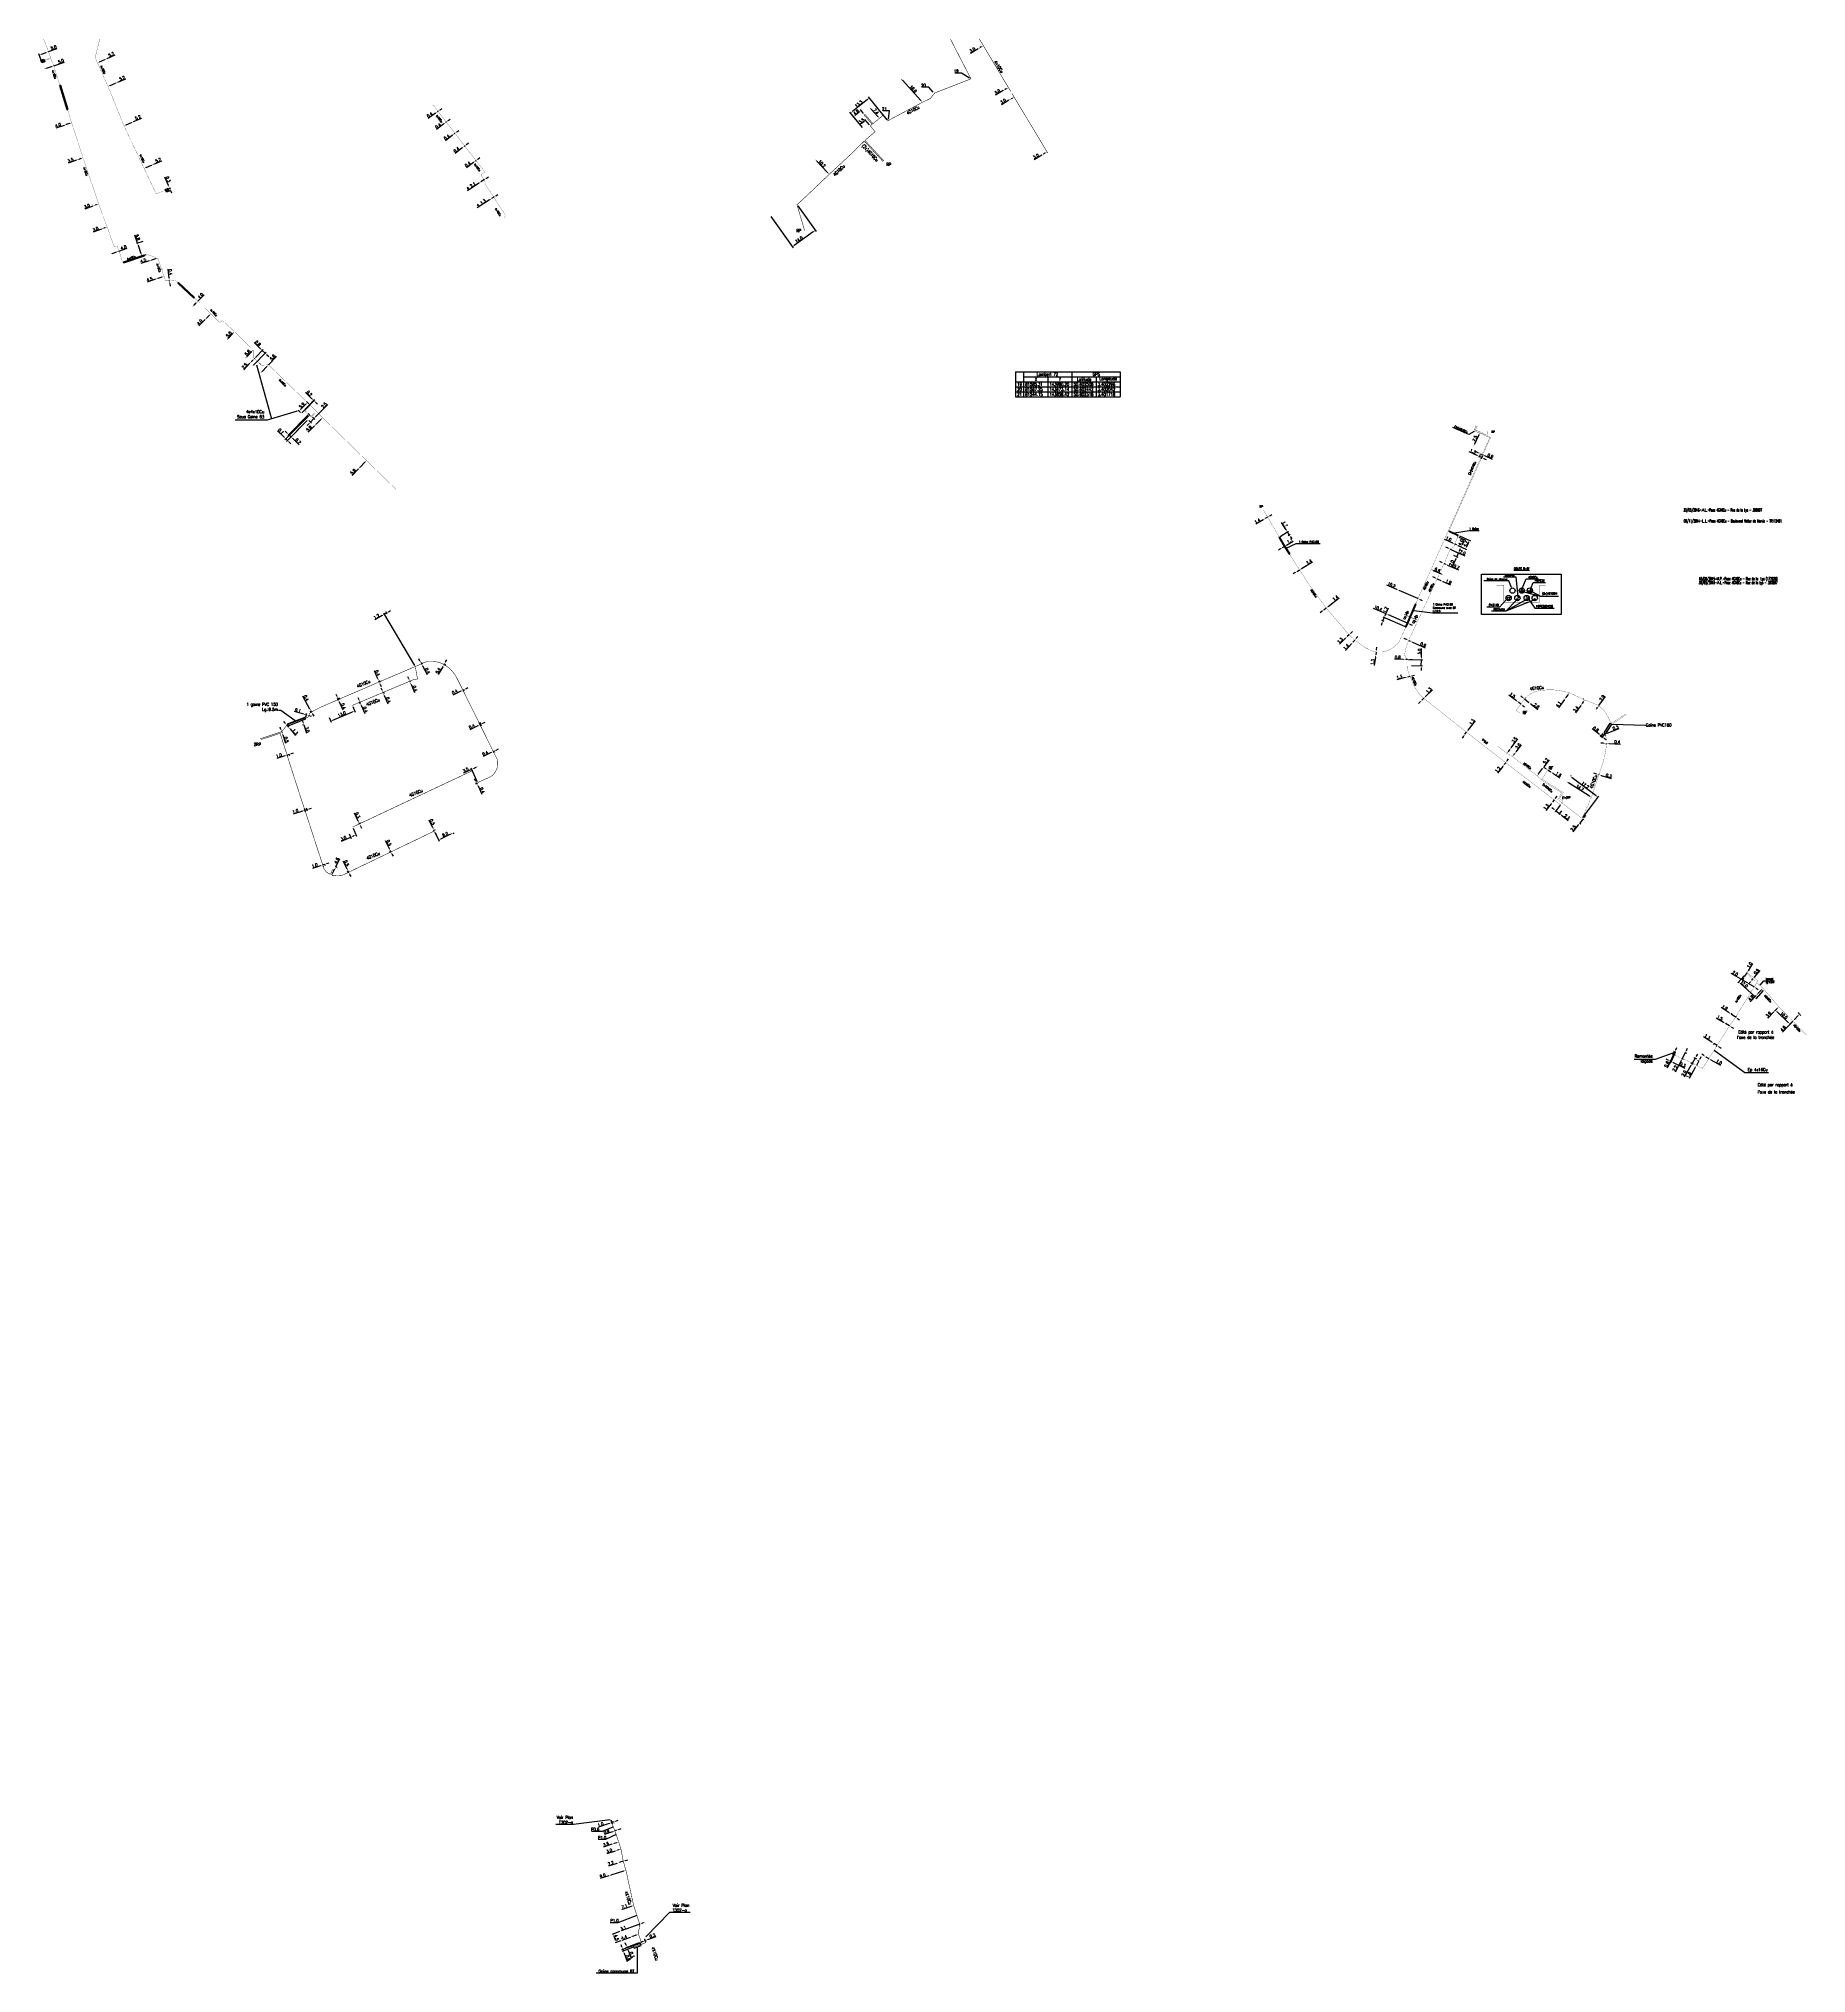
# Model space of a CAD drawing. Header units: millimetres. Extents: x 81122 to 82000, y 143040 to 144000.
import ezdxf
from ezdxf.enums import TextEntityAlignment as Align

# ---------------------------------------------------------------- set-up
doc = ezdxf.new("R2010")
doc.units = ezdxf.units.MM
doc.header["$PDMODE"] = 34
for name, pattern in [('DASHED', [0.75, 0.5, -0.25]), ('E_ST_Al', [2000, 1000, 1000]), ('E_ST_Cu', [2000, 1000, 1000])]:
    doc.linetypes.add(name, pattern=pattern)
doc.layers.get('0').update_dxf_attribs({"linetype": 'CONTINUOUS'})
doc.layers.get('DEFPOINTS').update_dxf_attribs({"linetype": 'CONTINUOUS'})
for name, color, linetype in [('E_100', 3, 'CONTINUOUS'), ('E_200', 7, 'CONTINUOUS'), ('E_300', 7, 'CONTINUOUS'), ('E_400', 7, 'CONTINUOUS'), ('E_420', 7, 'CONTINUOUS'), ('E_900', 7, 'CONTINUOUS'), ('E_910', 7, 'CONTINUOUS')]:
    doc.layers.add(name, color=color, linetype=linetype)
doc.styles.add('M_ROMANS', font='ROMANS.shx', dxfattribs={"width": 0.75})
doc.styles.get("Standard").update_dxf_attribs({"font": 'romans.shx', "width": 0.85})
doc.dimstyles.get("Standard").update_dxf_attribs({"dimtxt": 1.5, "dimasz": 1.2, "dimexe": 0.625, "dimexo": 0.625, "dimgap": 0.25, "dimtad": 1, "dimdec": 1, "dimzin": 0, "dimdsep": 46, "dimtxsty": 'Standard', "dimcen": -0.5, "dimadec": 0, "dimazin": 0, "dimtfac": 1, "dimtdec": 1, "dimtmove": 0, "dimatfit": 3, "dimfxl": 0, "dimtolj": 1, "dimtzin": 0, "dimarcsym": 0})

# ---------------------------------------------------------------- blocks, each defined once
blk = doc.blocks.new('*D2')
at = {"layer": 'DEFPOINTS', "color": 0, "linetype": 'Continuous', "transparency": 16777216}
for p in [(81408.5, 143110.48), (81408.5, 143110.48), (81409.35, 143110.79)]:
    blk.add_point(p, dxfattribs=at)
at = {"layer": 'E_100', "color": 0, "linetype": 'Continuous', "lineweight": -2, "transparency": 16777216}
for p, q in [((81410.48, 143111.19), (81411.61, 143111.6)), ((81407.37, 143110.08), (81403.32, 143108.62)), ((81409.35, 143110.79), (81408.5, 143110.48))]:
    blk.add_line(p, q, dxfattribs=at)
at = {"layer": 'E_100', "color": 0, "linetype": 'Continuous', "transparency": 16777216}
for points in [[(81410.41, 143111.38), (81410.55, 143111.01), (81409.35, 143110.79)], [(81407.31, 143110.27), (81407.44, 143109.89), (81408.5, 143110.48)]]:
    blk.add_solid(points, dxfattribs=at)
at = {"layer": 'E_100', "color": 0, "linetype": 'Continuous', "transparency": 16777216, "insert": (81404.44, 143110.09), "char_height": 1.5, "attachment_point": 5, "rotation": 19.72978}
blk.add_mtext('\\A1;0.9', dxfattribs=at)
blk = doc.blocks.new('*D3')
at = {"layer": 'DEFPOINTS', "color": 0, "linetype": 'Continuous', "transparency": 16777216}
for p in [(81407.05, 143103.82), (81407.05, 143103.82), (81410.46, 143104.98)]:
    blk.add_point(p, dxfattribs=at)
at = {"layer": 'E_100', "color": 0, "linetype": 'Continuous', "lineweight": -2, "transparency": 16777216}
for p, q in [((81407.05, 143103.82), (81402.91, 143102.41)), ((81409.32, 143104.59), (81408.19, 143104.21))]:
    blk.add_line(p, q, dxfattribs=at)
at = {"layer": 'E_100', "color": 0, "linetype": 'Continuous', "transparency": 16777216}
for points in [[(81408.12, 143104.4), (81408.25, 143104.02), (81407.05, 143103.82)], [(81409.26, 143104.78), (81409.39, 143104.4), (81410.46, 143104.98)]]:
    blk.add_solid(points, dxfattribs=at)
at = {"layer": 'E_100', "color": 0, "linetype": 'Continuous', "transparency": 16777216, "insert": (81404.09, 143103.87), "char_height": 1.5, "attachment_point": 5, "rotation": 18.7861}
blk.add_mtext('\\A1;3.6', dxfattribs=at)
blk = doc.blocks.new('*D4')
at = {"layer": 'DEFPOINTS', "color": 0, "linetype": 'Continuous', "transparency": 16777216}
for p in [(81408.71, 143100.47), (81408.71, 143100.47), (81411.55, 143101.43)]:
    blk.add_point(p, dxfattribs=at)
at = {"layer": 'E_100', "color": 0, "linetype": 'Continuous', "lineweight": -2, "transparency": 16777216}
for p, q in [((81408.71, 143100.47), (81404.57, 143099.08)), ((81410.41, 143101.05), (81409.85, 143100.85))]:
    blk.add_line(p, q, dxfattribs=at)
at = {"layer": 'E_100', "color": 0, "linetype": 'Continuous', "transparency": 16777216}
for points in [[(81409.78, 143101.04), (81409.91, 143100.66), (81408.71, 143100.47)], [(81410.35, 143101.24), (81410.48, 143100.86), (81411.55, 143101.43)]]:
    blk.add_solid(points, dxfattribs=at)
at = {"layer": 'E_100', "color": 0, "linetype": 'Continuous', "transparency": 16777216, "insert": (81405.75, 143100.53), "char_height": 1.5, "attachment_point": 5, "rotation": 18.60001}
blk.add_mtext('\\A1;3.0', dxfattribs=at)
blk = doc.blocks.new('*D5')
at = {"layer": 'DEFPOINTS', "color": 0, "linetype": 'Continuous', "transparency": 16777216}
for p in [(81410.64, 143094.7), (81412.73, 143095.4), (81412.73, 143095.4)]:
    blk.add_point(p, dxfattribs=at)
at = {"layer": 'E_100', "color": 0, "linetype": 'Continuous', "lineweight": -2, "transparency": 16777216}
for p, q in [((81409.5, 143094.32), (81405.36, 143092.93)), ((81412.73, 143095.4), (81410.64, 143094.7)), ((81413.86, 143095.78), (81415, 143096.16))]:
    blk.add_line(p, q, dxfattribs=at)
at = {"layer": 'E_100', "color": 0, "linetype": 'Continuous', "transparency": 16777216}
for points in [[(81409.44, 143094.51), (81409.56, 143094.13), (81410.64, 143094.7)], [(81413.8, 143095.97), (81413.93, 143095.59), (81412.73, 143095.4)]]:
    blk.add_solid(points, dxfattribs=at)
at = {"layer": 'E_100', "color": 0, "linetype": 'Continuous', "transparency": 16777216, "insert": (81406.54, 143094.38), "char_height": 1.5, "attachment_point": 5, "rotation": 18.51562}
blk.add_mtext('\\A1;2.2', dxfattribs=at)
blk = doc.blocks.new('*D6')
at = {"layer": 'DEFPOINTS', "color": 0, "linetype": 'Continuous', "transparency": 16777216}
for p in [(81405.48, 143088.11), (81414.05, 143090.86), (81414.05, 143090.86)]:
    blk.add_point(p, dxfattribs=at)
at = {"layer": 'E_100', "color": 0, "linetype": 'Continuous', "lineweight": -2, "transparency": 16777216}
for p, q in [((81405.48, 143088.11), (81401.31, 143086.78)), ((81412.91, 143090.49), (81406.62, 143088.48))]:
    blk.add_line(p, q, dxfattribs=at)
at = {"layer": 'E_100', "color": 0, "linetype": 'Continuous', "transparency": 16777216}
for points in [[(81406.56, 143088.67), (81406.68, 143088.29), (81405.48, 143088.11)], [(81412.84, 143090.68), (81412.97, 143090.3), (81414.05, 143090.86)]]:
    blk.add_solid(points, dxfattribs=at)
at = {"layer": 'E_100', "color": 0, "linetype": 'Continuous', "transparency": 16777216, "insert": (81402.52, 143088.22), "char_height": 1.5, "attachment_point": 5, "rotation": 17.75769}
blk.add_mtext('\\A1;9.0', dxfattribs=at)
blk = doc.blocks.new('*D7')
at = {"layer": 'DEFPOINTS', "color": 0, "linetype": 'Continuous', "transparency": 16777216}
for p in [(81417.86, 143073.47), (81417.86, 143073.47), (81411.15, 143071.15)]:
    blk.add_point(p, dxfattribs=at)
at = {"layer": 'E_100', "color": 0, "linetype": 'Continuous', "lineweight": -2, "transparency": 16777216}
blk.add_line((81412.29, 143071.55), (81416.73, 143073.08), dxfattribs=at)
at = {"layer": 'E_100', "color": 0, "linetype": 'Continuous', "transparency": 16777216}
for points in [[(81416.66, 143073.27), (81416.79, 143072.89), (81417.86, 143073.47)], [(81412.22, 143071.73), (81412.35, 143071.36), (81411.15, 143071.15)]]:
    blk.add_solid(points, dxfattribs=at)
at = {"layer": 'E_100', "color": 0, "linetype": 'Continuous', "transparency": 16777216, "insert": (81413.29, 143072.95), "char_height": 1.5, "attachment_point": 5, "rotation": 19.05859}
blk.add_mtext('\\A1;7.1', dxfattribs=at)
blk = doc.blocks.new('*D8')
at = {"layer": 'DEFPOINTS', "color": 0, "linetype": 'Continuous', "transparency": 16777216}
for p in [(81420.86, 143064.17), (81423.76, 143065.24), (81423.77, 143065.24)]:
    blk.add_point(p, dxfattribs=at)
at = {"layer": 'E_100', "color": 0, "linetype": 'Continuous', "lineweight": -2, "transparency": 16777216}
for p, q in [((81420.86, 143064.17), (81411.74, 143060.81)), ((81421.07, 143063.58), (81421.07, 143063.58)), ((81422.64, 143064.82), (81421.98, 143064.58)), ((81423.98, 143064.65), (81423.98, 143064.65))]:
    blk.add_line(p, q, dxfattribs=at)
at = {"layer": 'E_100', "color": 0, "linetype": 'Continuous', "transparency": 16777216}
for points in [[(81421.91, 143064.77), (81422.05, 143064.39), (81420.86, 143064.17)], [(81422.57, 143065.01), (81422.71, 143064.64), (81423.77, 143065.24)]]:
    blk.add_solid(points, dxfattribs=at)
at = {"layer": 'E_100', "color": 0, "linetype": 'Continuous', "transparency": 16777216, "insert": (81412.71, 143062.23), "char_height": 1.5, "attachment_point": 5, "rotation": 20.22952}
blk.add_mtext('\\A1;3.1', dxfattribs=at)
blk = doc.blocks.new('*D9')
at = {"layer": 'DEFPOINTS', "color": 0, "linetype": 'Continuous', "transparency": 16777216}
for p in [(81416.13, 143057.63), (81416.13, 143057.63), (81420.26, 143059.15)]:
    blk.add_point(p, dxfattribs=at)
at = {"layer": 'E_100', "color": 0, "linetype": 'Continuous', "lineweight": -2, "transparency": 16777216}
for p, q in [((81416.13, 143057.63), (81411.98, 143056.1)), ((81419.14, 143058.74), (81417.26, 143058.05))]:
    blk.add_line(p, q, dxfattribs=at)
at = {"layer": 'E_100', "color": 0, "linetype": 'Continuous', "transparency": 16777216}
for points in [[(81417.19, 143058.23), (81417.33, 143057.86), (81416.13, 143057.63)], [(81419.07, 143058.93), (81419.2, 143058.55), (81420.26, 143059.15)]]:
    blk.add_solid(points, dxfattribs=at)
at = {"layer": 'E_100', "color": 0, "linetype": 'Continuous', "transparency": 16777216, "insert": (81413.15, 143057.59), "char_height": 1.5, "attachment_point": 5, "rotation": 20.24634}
blk.add_mtext('\\A1;4.4', dxfattribs=at)
blk = doc.blocks.new('*D10')
at = {"layer": 'DEFPOINTS', "color": 0, "linetype": 'Continuous', "transparency": 16777216}
for p in [(81407.74, 143059.33), (81411.51, 143060.72), (81412.03, 143056.12)]:
    blk.add_point(p, dxfattribs=at)
at = {"layer": 'E_100', "color": 0, "linetype": 'Continuous', "lineweight": -2, "transparency": 16777216}
for p, q in [((81410.92, 143060.5), (81407.15, 143059.11)), ((81408.88, 143056.23), (81408.15, 143058.2)), ((81411.45, 143055.9), (81408.71, 143054.89))]:
    blk.add_line(p, q, dxfattribs=at)
at = {"layer": 'E_100', "color": 0, "linetype": 'Continuous', "transparency": 16777216}
for points in [[(81408.34, 143058.27), (81407.96, 143058.13), (81407.74, 143059.33)], [(81409.07, 143056.3), (81408.69, 143056.16), (81409.29, 143055.11)]]:
    blk.add_solid(points, dxfattribs=at)
at = {"layer": 'E_100', "color": 0, "linetype": 'Continuous', "transparency": 16777216, "insert": (81409.45, 143057.56), "char_height": 1.5, "attachment_point": 5, "rotation": 290.24634}
blk.add_mtext('\\A1;4.5', dxfattribs=at)
blk = doc.blocks.new('*D11')
at = {"layer": 'DEFPOINTS', "color": 0, "linetype": 'Continuous', "transparency": 16777216}
for p in [(81412.48, 143051.59), (81415.75, 143052.8), (81417.93, 143052.75)]:
    blk.add_point(p, dxfattribs=at)
at = {"layer": 'E_100', "color": 0, "linetype": 'Continuous', "lineweight": -2, "transparency": 16777216}
for p, q in [((81412.06, 143052.72), (81411.65, 143053.84)), ((81415.16, 143052.58), (81411.89, 143051.38)), ((81417.35, 143052.54), (81412.17, 143050.63)), ((81412.48, 143051.59), (81412.75, 143050.84)), ((81413.17, 143049.72), (81414.68, 143045.61))]:
    blk.add_line(p, q, dxfattribs=at)
at = {"layer": 'E_100', "color": 0, "linetype": 'Continuous', "transparency": 16777216}
for points in [[(81412.25, 143052.79), (81411.88, 143052.65), (81412.48, 143051.59)], [(81413.36, 143049.78), (81412.98, 143049.65), (81412.75, 143050.84)]]:
    blk.add_solid(points, dxfattribs=at)
at = {"layer": 'E_100', "color": 0, "linetype": 'Continuous', "transparency": 16777216, "insert": (81415.07, 143047.45), "char_height": 1.5, "attachment_point": 5, "rotation": 290.24634}
blk.add_mtext('\\A1;0.8', dxfattribs=at)
blk = doc.blocks.new('*D12')
at = {"layer": 'DEFPOINTS', "color": 0, "linetype": 'Continuous', "transparency": 16777216}
for p in [(81406.86, 143114.76), (81406.92, 143114.6), (81407.8, 143115.1)]:
    blk.add_point(p, dxfattribs=at)
at = {"layer": 'E_100', "color": 0, "linetype": 'Continuous', "lineweight": -2, "transparency": 16777216}
for p, q in [((81405.79, 143114.19), (81400.42, 143112.27)), ((81407.86, 143114.94), (81406.92, 143114.6)), ((81407.07, 143114.17), (81407.13, 143114.01)), ((81408.02, 143114.51), (81408.07, 143114.35)), ((81408.99, 143115.34), (81410.12, 143115.75))]:
    blk.add_line(p, q, dxfattribs=at)
at = {"layer": 'E_100', "color": 0, "linetype": 'Continuous', "transparency": 16777216}
for points in [[(81405.72, 143114.38), (81405.86, 143114.01), (81406.92, 143114.6)], [(81408.92, 143115.53), (81409.06, 143115.15), (81407.86, 143114.94)]]:
    blk.add_solid(points, dxfattribs=at)
at = {"layer": 'E_100', "color": 0, "linetype": 'Continuous', "transparency": 16777216, "insert": (81401.49, 143113.71), "char_height": 1.5, "attachment_point": 5, "rotation": 19.72978}
blk.add_mtext('\\A1;1.0', dxfattribs=at)
blk = doc.blocks.new('*D13')
at = {"layer": 'DEFPOINTS', "color": 0, "linetype": 'Continuous', "transparency": 16777216}
for p in [(81423.52, 143055.98), (81423.8, 143056.09), (81423.8, 143056.09)]:
    blk.add_point(p, dxfattribs=at)
at = {"layer": 'E_100', "color": 0, "linetype": 'Continuous', "lineweight": -2, "transparency": 16777216}
for p, q in [((81422.39, 143055.57), (81421.26, 143055.15)), ((81423.52, 143055.98), (81423.8, 143056.09)), ((81424.92, 143056.5), (81429.02, 143058.02))]:
    blk.add_line(p, q, dxfattribs=at)
at = {"layer": 'E_100', "color": 0, "linetype": 'Continuous', "transparency": 16777216}
for points in [[(81422.32, 143055.76), (81422.46, 143055.38), (81423.52, 143055.98)], [(81424.85, 143056.69), (81424.99, 143056.31), (81423.8, 143056.09)]]:
    blk.add_solid(points, dxfattribs=at)
at = {"layer": 'E_100', "color": 0, "linetype": 'Continuous', "transparency": 16777216, "insert": (81427.19, 143058.4), "char_height": 1.5, "attachment_point": 5, "rotation": 20.24634}
blk.add_mtext('\\A1;0.3', dxfattribs=at)
blk = doc.blocks.new('*D14')
at = {"layer": 'DEFPOINTS', "color": 0, "linetype": 'Continuous', "transparency": 16777216}
for p in [(81421.26, 143055.15), (81414.66, 143052.4), (81417.66, 143053.5)]:
    blk.add_point(p, dxfattribs=at)
at = {"layer": 'E_300', "color": 0, "linetype": 'Continuous', "lineweight": -2, "transparency": 16777216}
for p, q in [((81414.14, 143053.8), (81413.73, 143054.93)), ((81420.68, 143054.94), (81413.97, 143052.46)), ((81417.07, 143053.29), (81414.07, 143052.18)), ((81414.56, 143052.68), (81414.66, 143052.4)), ((81415.08, 143051.27), (81416.59, 143047.17))]:
    blk.add_line(p, q, dxfattribs=at)
at = {"layer": 'E_300', "color": 0, "linetype": 'Continuous', "transparency": 16777216}
for points in [[(81414.33, 143053.87), (81413.95, 143053.74), (81414.56, 143052.68)], [(81415.26, 143051.34), (81414.89, 143051.2), (81414.66, 143052.4)]]:
    blk.add_solid(points, dxfattribs=at)
at = {"layer": 'E_300', "color": 0, "linetype": 'Continuous', "transparency": 16777216, "insert": (81416.98, 143049), "char_height": 1.5, "attachment_point": 5, "rotation": 290.24634}
blk.add_mtext('\\A1;0.3', dxfattribs=at)
blk = doc.blocks.new('E_300_02')
at = {"color": 0, "linetype": 'Continuous'}
blk.add_solid([(-1, 0.75), (-1, 0), (1, 0.75), (1, 0)], dxfattribs=at)
at = {"color": 0, "linetype": 'Continuous', "style": 'M_ROMANS', "width": 0.75, "flags": 3}
for tag, p in [('DEF_COUP', (0, -6.75)), ('DEF_TYPE', (0, -9.25)), ('DEF_LEG', (0, -4.25))]:
    blk.add_attdef(tag, text='', height=1.2, dxfattribs=at).set_placement(p, align=Align.MIDDLE)
blk = doc.blocks.new('*D15')
at = {"layer": 'DEFPOINTS', "color": 0, "linetype": 'Continuous', "transparency": 16777216}
for p in [(81257.95, 143812.71), (81256.23, 143810.96), (81257.45, 143809.77)]:
    blk.add_point(p, dxfattribs=at)
at = {"layer": 'E_100', "color": 0, "linetype": 'Continuous', "lineweight": -2, "transparency": 16777216}
for p, q in [((81258.39, 143812.28), (81259.61, 143811.09)), ((81260, 143812.39), (81266, 143818.55)), ((81256.61, 143808.91), (81255.77, 143808.06)), ((81256.68, 143810.52), (81257.9, 143809.34)), ((81257.45, 143809.77), (81259.16, 143811.53))]:
    blk.add_line(p, q, dxfattribs=at)
at = {"layer": 'E_100', "color": 0, "linetype": 'Continuous', "transparency": 16777216}
for points in [[(81259.85, 143812.53), (81260.14, 143812.25), (81259.16, 143811.53)], [(81256.47, 143809.05), (81256.76, 143808.78), (81257.45, 143809.77)]]:
    blk.add_solid(points, dxfattribs=at)
at = {"layer": 'E_100', "color": 0, "linetype": 'Continuous', "transparency": 16777216, "insert": (81264.18, 143818.11), "char_height": 1.5, "attachment_point": 5, "rotation": 45.72408}
blk.add_mtext('\\A1;2.5', dxfattribs=at)
blk = doc.blocks.new('*D16')
at = {"layer": 'DEFPOINTS', "color": 0, "linetype": 'Continuous', "transparency": 16777216}
for p in [(81252.88, 143814.19), (81254.38, 143815.5), (81259.16, 143820.44)]:
    blk.add_point(p, dxfattribs=at)
at = {"layer": 'E_100', "color": 0, "linetype": 'Continuous', "lineweight": -2, "transparency": 16777216}
for p, q in [((81258.18, 143821.39), (81255.04, 143824.43)), ((81253.31, 143814.64), (81259.48, 143821)), ((81254.81, 143815.95), (81259.59, 143820.89)), ((81259.16, 143820.44), (81259.04, 143820.55)), ((81260.02, 143819.61), (81260.88, 143818.77))]:
    blk.add_line(p, q, dxfattribs=at)
at = {"layer": 'E_100', "color": 0, "linetype": 'Continuous', "transparency": 16777216}
for points in [[(81258.32, 143821.53), (81258.04, 143821.24), (81259.04, 143820.55)], [(81260.16, 143819.75), (81259.88, 143819.46), (81259.16, 143820.44)]]:
    blk.add_solid(points, dxfattribs=at)
at = {"layer": 'E_100', "color": 0, "linetype": 'Continuous', "transparency": 16777216, "insert": (81256.87, 143824.04), "char_height": 1.5, "attachment_point": 5, "rotation": 315.9121}
blk.add_mtext('\\A1;0.2', dxfattribs=at)
blk = doc.blocks.new('*D17')
at = {"layer": 'DEFPOINTS', "color": 0, "linetype": 'Continuous', "transparency": 16777216}
for p in [(81256.69, 143813.78), (81246.6, 143803.63), (81256.23, 143810.96)]:
    blk.add_point(p, dxfattribs=at)
at = {"layer": 'E_300', "color": 0, "linetype": 'Continuous', "lineweight": -2, "transparency": 16777216}
for p, q in [((81256.25, 143813.34), (81246.16, 143803.18)), ((81245.75, 143804.47), (81244.9, 143805.32)), ((81246.6, 143803.63), (81247.78, 143802.45)), ((81255.79, 143810.52), (81247.34, 143802.01)), ((81248.64, 143801.61), (81251.74, 143798.52))]:
    blk.add_line(p, q, dxfattribs=at)
at = {"layer": 'E_300', "color": 0, "linetype": 'Continuous', "transparency": 16777216}
for points in [[(81245.89, 143804.61), (81245.61, 143804.33), (81246.6, 143803.63)], [(81248.78, 143801.75), (81248.49, 143801.46), (81247.78, 143802.45)]]:
    blk.add_solid(points, dxfattribs=at)
at = {"layer": 'E_300', "color": 0, "linetype": 'Continuous', "transparency": 16777216, "insert": (81251.32, 143800.35), "char_height": 1.5, "attachment_point": 5, "rotation": 315.19191}
blk.add_mtext('\\A1;0.2', dxfattribs=at)
blk = doc.blocks.new('*D18')
at = {"layer": 'DEFPOINTS', "color": 0, "linetype": 'Continuous', "transparency": 16777216}
for p in [(81256.84, 143813.16), (81256.23, 143810.96), (81245.21, 143801.44)]:
    blk.add_point(p, dxfattribs=at)
at = {"layer": 'E_300', "color": 0, "linetype": 'Continuous', "lineweight": -2, "transparency": 16777216}
for p, q in [((81256.4, 143812.71), (81244.77, 143801)), ((81244.36, 143802.29), (81241.08, 143805.54)), ((81255.79, 143810.52), (81245.56, 143800.21)), ((81246, 143800.65), (81245.21, 143801.44)), ((81246.85, 143799.81), (81247.7, 143798.96))]:
    blk.add_line(p, q, dxfattribs=at)
at = {"layer": 'E_300', "color": 0, "linetype": 'Continuous', "transparency": 16777216}
for points in [[(81244.5, 143802.43), (81244.21, 143802.14), (81245.21, 143801.44)], [(81246.99, 143799.95), (81246.71, 143799.67), (81246, 143800.65)]]:
    blk.add_solid(points, dxfattribs=at)
at = {"layer": 'E_300', "color": 0, "linetype": 'Continuous', "transparency": 16777216, "insert": (81242.78, 143805.26), "char_height": 1.5, "attachment_point": 5, "rotation": 315.19191}
blk.add_mtext('\\A1;0.1', dxfattribs=at)
blk = doc.blocks.new('*D19')
at = {"layer": 'DEFPOINTS', "color": 0, "linetype": 'Continuous', "transparency": 16777216}
for p in [(81971.8, 143530.82), (81971.8, 143530.82), (81974.16, 143529.44)]:
    blk.add_point(p, dxfattribs=at)
at = {"layer": 'E_100', "color": 0, "linetype": 'Continuous', "lineweight": -2, "transparency": 16777216}
for p, q in [((81970.77, 143531.43), (81962.82, 143536.11)), ((81974.16, 143529.44), (81971.8, 143530.82)), ((81975.19, 143528.83), (81976.22, 143528.22))]:
    blk.add_line(p, q, dxfattribs=at)
at = {"layer": 'E_100', "color": 0, "linetype": 'Continuous', "transparency": 16777216}
for points in [[(81970.87, 143531.6), (81970.67, 143531.26), (81971.8, 143530.82)], [(81975.29, 143529), (81975.09, 143528.66), (81974.16, 143529.44)]]:
    blk.add_solid(points, dxfattribs=at)
at = {"layer": 'E_100', "color": 0, "linetype": 'Continuous', "transparency": 16777216, "insert": (81964.69, 143536.17), "char_height": 1.5, "attachment_point": 5, "rotation": 329.52139}
blk.add_mtext('\\A1;2.0', dxfattribs=at)
blk = doc.blocks.new('*D20')
at = {"layer": 'DEFPOINTS', "color": 0, "linetype": 'Continuous', "transparency": 16777216}
for p in [(81969.53, 143534.79), (81969.53, 143534.79), (81970.62, 143536.47)]:
    blk.add_point(p, dxfattribs=at)
at = {"layer": 'E_100', "color": 0, "linetype": 'Continuous', "lineweight": -2, "transparency": 16777216}
for p, q in [((81968.87, 143533.79), (81968.22, 143532.78)), ((81969.53, 143534.79), (81970.62, 143536.47)), ((81971.27, 143537.48), (81973.56, 143540.99))]:
    blk.add_line(p, q, dxfattribs=at)
at = {"layer": 'E_100', "color": 0, "linetype": 'Continuous', "transparency": 16777216}
for points in [[(81968.7, 143533.89), (81969.04, 143533.68), (81969.53, 143534.79)], [(81971.11, 143537.59), (81971.44, 143537.37), (81970.62, 143536.47)]]:
    blk.add_solid(points, dxfattribs=at)
at = {"layer": 'E_100', "color": 0, "linetype": 'Continuous', "transparency": 16777216, "insert": (81971.9, 143540.28), "char_height": 1.5, "attachment_point": 5, "rotation": 56.95148}
blk.add_mtext('\\A1;1.0', dxfattribs=at)
blk = doc.blocks.new('*D21')
at = {"layer": 'DEFPOINTS', "color": 0, "linetype": 'Continuous', "transparency": 16777216}
for p in [(81950.18, 143494.78), (81950.2, 143494.8), (81951.69, 143493.93)]:
    blk.add_point(p, dxfattribs=at)
at = {"layer": 'E_100', "color": 0, "linetype": 'Continuous', "lineweight": -2, "transparency": 16777216}
for p, q in [((81949.15, 143495.38), (81948.11, 143495.98)), ((81949.88, 143494.26), (81949.87, 143494.24)), ((81950.18, 143494.78), (81951.68, 143493.9)), ((81951.38, 143493.39), (81951.36, 143493.36)), ((81952.71, 143493.3), (81957.5, 143490.51))]:
    blk.add_line(p, q, dxfattribs=at)
at = {"layer": 'E_100', "color": 0, "linetype": 'Continuous', "transparency": 16777216}
for points in [[(81949.25, 143495.55), (81949.04, 143495.21), (81950.18, 143494.78)], [(81952.81, 143493.47), (81952.61, 143493.13), (81951.68, 143493.9)]]:
    blk.add_solid(points, dxfattribs=at)
at = {"layer": 'E_100', "color": 0, "linetype": 'Continuous', "transparency": 16777216, "insert": (81956.72, 143492.12), "char_height": 1.5, "attachment_point": 5, "rotation": 329.74694}
blk.add_mtext('\\A1;1.0', dxfattribs=at)
blk = doc.blocks.new('*D22')
at = {"layer": 'DEFPOINTS', "color": 0, "linetype": 'Continuous', "transparency": 16777216}
for p in [(81954.1, 143501.36), (81954.24, 143501.57), (81955.86, 143500.51)]:
    blk.add_point(p, dxfattribs=at)
at = {"layer": 'E_100', "color": 0, "linetype": 'Continuous', "lineweight": -2, "transparency": 16777216}
for p, q in [((81953.1, 143502.02), (81949.09, 143504.65)), ((81953.9, 143501.05), (81953.76, 143500.83)), ((81955.72, 143500.29), (81954.1, 143501.36)), ((81955.51, 143499.98), (81955.37, 143499.77)), ((81956.72, 143499.63), (81957.72, 143498.98))]:
    blk.add_line(p, q, dxfattribs=at)
at = {"layer": 'E_100', "color": 0, "linetype": 'Continuous', "transparency": 16777216}
for points in [[(81953.21, 143502.18), (81952.99, 143501.85), (81954.1, 143501.36)], [(81956.83, 143499.8), (81956.61, 143499.47), (81955.72, 143500.29)]]:
    blk.add_solid(points, dxfattribs=at)
at = {"layer": 'E_100', "color": 0, "linetype": 'Continuous', "transparency": 16777216, "insert": (81950.88, 143504.66), "char_height": 1.5, "attachment_point": 5, "rotation": 326.70853}
blk.add_mtext('\\A1;1.3', dxfattribs=at)
blk = doc.blocks.new('*D23')
at = {"layer": 'DEFPOINTS', "color": 0, "linetype": 'Continuous', "transparency": 16777216}
for p in [(81959.98, 143511.22), (81959.98, 143511.22), (81961.9, 143510.08)]:
    blk.add_point(p, dxfattribs=at)
at = {"layer": 'E_100', "color": 0, "linetype": 'Continuous', "lineweight": -2, "transparency": 16777216}
for p, q in [((81958.95, 143511.83), (81955.34, 143513.96)), ((81961.91, 143510.09), (81959.98, 143511.22)), ((81960.3, 143511.76), (81960.3, 143511.76)), ((81962.22, 143510.62), (81962.23, 143510.63)), ((81962.94, 143509.48), (81963.97, 143508.87))]:
    blk.add_line(p, q, dxfattribs=at)
at = {"layer": 'E_100', "color": 0, "linetype": 'Continuous', "transparency": 16777216}
for points in [[(81959.05, 143512.01), (81958.85, 143511.66), (81959.98, 143511.22)], [(81963.04, 143509.65), (81962.84, 143509.31), (81961.91, 143510.09)]]:
    blk.add_solid(points, dxfattribs=at)
at = {"layer": 'E_100', "color": 0, "linetype": 'Continuous', "transparency": 16777216, "insert": (81957.14, 143514.06), "char_height": 1.5, "attachment_point": 5, "rotation": 329.44558}
blk.add_mtext('\\A1;1.5', dxfattribs=at)
blk = doc.blocks.new('*D24')
at = {"layer": 'DEFPOINTS', "color": 0, "linetype": 'Continuous', "transparency": 16777216}
for p in [(81962.71, 143515.75), (81962.79, 143515.87), (81964.89, 143514.29)]:
    blk.add_point(p, dxfattribs=at)
at = {"layer": 'E_100', "color": 0, "linetype": 'Continuous', "lineweight": -2, "transparency": 16777216}
for p, q in [((81961.79, 143516.53), (81957.83, 143519.18)), ((81964.97, 143514.4), (81962.79, 143515.87)), ((81963.06, 143516.27), (81963.13, 143516.38)), ((81965.24, 143514.81), (81965.32, 143514.92)), ((81965.97, 143513.74), (81966.96, 143513.07))]:
    blk.add_line(p, q, dxfattribs=at)
at = {"layer": 'E_100', "color": 0, "linetype": 'Continuous', "transparency": 16777216}
for points in [[(81961.9, 143516.7), (81961.68, 143516.37), (81962.79, 143515.87)], [(81966.08, 143513.9), (81965.85, 143513.57), (81964.97, 143514.4)]]:
    blk.add_solid(points, dxfattribs=at)
at = {"layer": 'E_100', "color": 0, "linetype": 'Continuous', "transparency": 16777216, "insert": (81959.6, 143519.2), "char_height": 1.5, "attachment_point": 5, "rotation": 326.20095}
blk.add_mtext('\\A1;1.9', dxfattribs=at)
blk = doc.blocks.new('*D25')
at = {"layer": 'DEFPOINTS', "color": 0, "linetype": 'Continuous', "transparency": 16777216}
for p in [(81945.63, 143490.42), (81946.75, 143492.73), (81946.88, 143492.66)]:
    blk.add_point(p, dxfattribs=at)
at = {"layer": 'E_100', "color": 0, "linetype": 'Continuous', "lineweight": -2, "transparency": 16777216}
for p, q in [((81944.92, 143489.45), (81941.83, 143483.9)), ((81945.09, 143490.72), (81944.96, 143490.8)), ((81946.75, 143492.73), (81945.5, 143490.49)), ((81946.33, 143492.96), (81946.2, 143493.03)), ((81947.33, 143493.78), (81947.91, 143494.83))]:
    blk.add_line(p, q, dxfattribs=at)
at = {"layer": 'E_100', "color": 0, "linetype": 'Continuous', "transparency": 16777216}
for points in [[(81944.74, 143489.54), (81945.09, 143489.35), (81945.5, 143490.49)], [(81947.16, 143493.88), (81947.51, 143493.68), (81946.75, 143492.73)]]:
    blk.add_solid(points, dxfattribs=at)
at = {"layer": 'E_100', "color": 0, "linetype": 'Continuous', "transparency": 16777216, "insert": (81941.69, 143485.7), "char_height": 1.5, "attachment_point": 5, "rotation": 60.89264}
blk.add_mtext('\\A1;1.6', dxfattribs=at)
blk = doc.blocks.new('*D26')
at = {"layer": 'DEFPOINTS', "color": 0, "linetype": 'Continuous', "transparency": 16777216}
for p in [(81934.79, 143497.12), (81935.11, 143496.97), (81932.93, 143492.39)]:
    blk.add_point(p, dxfattribs=at)
at = {"layer": 'E_100', "color": 0, "linetype": 'Continuous', "lineweight": -2, "transparency": 16777216}
for p, q in [((81934.52, 143496.56), (81932.19, 143491.64)), ((81934.84, 143496.41), (81932.5, 143491.49)), ((81931.53, 143493.06), (81930.45, 143493.57)), ((81932.62, 143492.54), (81932.93, 143492.39)), ((81934.02, 143491.88), (81939.73, 143489.16))]:
    blk.add_line(p, q, dxfattribs=at)
at = {"layer": 'E_100', "color": 0, "linetype": 'Continuous', "transparency": 16777216}
for points in [[(81931.62, 143493.24), (81931.45, 143492.88), (81932.62, 143492.54)], [(81934.1, 143492.06), (81933.93, 143491.7), (81932.93, 143492.39)]]:
    blk.add_solid(points, dxfattribs=at)
at = {"layer": 'E_100', "color": 0, "linetype": 'Continuous', "transparency": 16777216, "insert": (81938.72, 143490.75), "char_height": 1.5, "attachment_point": 5, "rotation": 334.58901}
blk.add_mtext('\\A1;0.3', dxfattribs=at)
blk = doc.blocks.new('*D27')
at = {"layer": 'DEFPOINTS', "color": 0, "linetype": 'Continuous', "transparency": 16777216}
for p in [(81934.76, 143497.13), (81934.89, 143495.42), (81935.52, 143496.77)]:
    blk.add_point(p, dxfattribs=at)
at = {"layer": 'E_100', "color": 0, "linetype": 'Continuous', "lineweight": -2, "transparency": 16777216}
for p, q in [((81934.32, 143495.69), (81933.56, 143496.04)), ((81934.76, 143497.13), (81934.13, 143495.78)), ((81934.96, 143497.04), (81934.2, 143497.39)), ((81935.28, 143498.21), (81935.79, 143499.3)), ((81933.62, 143494.69), (81931.02, 143489.17))]:
    blk.add_line(p, q, dxfattribs=at)
at = {"layer": 'E_100', "color": 0, "linetype": 'Continuous', "transparency": 16777216}
for points in [[(81933.43, 143494.78), (81933.8, 143494.61), (81934.13, 143495.78)], [(81935.09, 143498.3), (81935.46, 143498.13), (81934.76, 143497.13)]]:
    blk.add_solid(points, dxfattribs=at)
at = {"layer": 'E_100', "color": 0, "linetype": 'Continuous', "transparency": 16777216, "insert": (81930.79, 143491.03), "char_height": 1.5, "attachment_point": 5, "rotation": 64.76949}
blk.add_mtext('\\A1;0.8', dxfattribs=at)
blk = doc.blocks.new('*D28')
at = {"layer": 'DEFPOINTS', "color": 0, "linetype": 'Continuous', "transparency": 16777216}
for p in [(81939.31, 143497.15), (81939.97, 143496.81), (81937.77, 143494.14)]:
    blk.add_point(p, dxfattribs=at)
at = {"layer": 'E_100', "color": 0, "linetype": 'Continuous', "lineweight": -2, "transparency": 16777216}
for p, q in [((81939.97, 143496.81), (81938.44, 143493.8)), ((81939.86, 143496.86), (81940.53, 143496.52)), ((81940.52, 143497.88), (81941.07, 143498.94)), ((81937.89, 143492.74), (81935, 143487.08)), ((81938.33, 143493.86), (81938.99, 143493.52))]:
    blk.add_line(p, q, dxfattribs=at)
at = {"layer": 'E_100', "color": 0, "linetype": 'Continuous', "transparency": 16777216}
for points in [[(81940.34, 143497.97), (81940.7, 143497.79), (81939.97, 143496.81)], [(81937.71, 143492.83), (81938.07, 143492.64), (81938.44, 143493.8)]]:
    blk.add_solid(points, dxfattribs=at)
at = {"layer": 'E_100', "color": 0, "linetype": 'Continuous', "transparency": 16777216, "insert": (81934.83, 143488.95), "char_height": 1.5, "attachment_point": 5, "rotation": 62.91075}
blk.add_mtext('\\A1;2.2', dxfattribs=at)
blk = doc.blocks.new('*D29')
at = {"layer": 'DEFPOINTS', "color": 0, "linetype": 'Continuous', "transparency": 16777216}
for p in [(81942.21, 143492.15), (81943.74, 143494.75), (81944.93, 143494.05)]:
    blk.add_point(p, dxfattribs=at)
at = {"layer": 'E_100', "color": 0, "linetype": 'Continuous', "lineweight": -2, "transparency": 16777216}
for p, q in [((81945.54, 143495.08), (81946.15, 143496.12)), ((81942.78, 143490.42), (81939.37, 143484.65)), ((81942.75, 143491.84), (81943.93, 143491.14)), ((81944.93, 143494.05), (81943.39, 143491.45)), ((81944.28, 143494.43), (81945.47, 143493.73))]:
    blk.add_line(p, q, dxfattribs=at)
at = {"layer": 'E_100', "color": 0, "linetype": 'Continuous', "transparency": 16777216}
for points in [[(81942.61, 143490.52), (81942.95, 143490.32), (81943.39, 143491.45)], [(81945.37, 143495.18), (81945.71, 143494.98), (81944.93, 143494.05)]]:
    blk.add_solid(points, dxfattribs=at)
at = {"layer": 'E_100', "color": 0, "linetype": 'Continuous', "transparency": 16777216, "insert": (81939.32, 143486.53), "char_height": 1.5, "attachment_point": 5, "rotation": 59.38893}
blk.add_mtext('\\A1;2.0', dxfattribs=at)
blk = doc.blocks.new('*D30')
at = {"layer": 'DEFPOINTS', "color": 0, "linetype": 'Continuous', "transparency": 16777216}
for p in [(81267.83, 143585.09), (81269.85, 143589.22), (81270.09, 143589.11)]:
    blk.add_point(p, dxfattribs=at)
at = {"layer": 'E_100', "color": 0, "linetype": 'Continuous', "lineweight": -2, "transparency": 16777216}
for p, q in [((81270.09, 143589.11), (81272.05, 143593.11)), ((81268.39, 143584.82), (81268.63, 143584.7)), ((81268.6, 143586.05), (81269.56, 143588.03)), ((81270.41, 143588.95), (81270.65, 143588.83))]:
    blk.add_line(p, q, dxfattribs=at)
at = {"layer": 'E_100', "color": 0, "linetype": 'Continuous', "transparency": 16777216}
for points in [[(81268.42, 143586.14), (81268.77, 143585.97), (81268.07, 143584.98)], [(81269.38, 143588.12), (81269.74, 143587.94), (81270.09, 143589.11)]]:
    blk.add_solid(points, dxfattribs=at)
at = {"layer": 'E_100', "color": 0, "linetype": 'Continuous', "transparency": 16777216, "insert": (81270.46, 143592.13), "char_height": 1.5, "attachment_point": 5, "rotation": 63.89589}
blk.add_mtext('\\A1;4.6', dxfattribs=at)
blk = doc.blocks.new('*D31')
at = {"layer": 'DEFPOINTS', "color": 0, "linetype": 'Continuous', "transparency": 16777216}
for p in [(81243.15, 143656.12), (81243.31, 143655.65), (81243.31, 143655.65)]:
    blk.add_point(p, dxfattribs=at)
at = {"layer": 'E_100', "color": 0, "linetype": 'Continuous', "lineweight": -2, "transparency": 16777216}
for p, q in [((81242.79, 143657.27), (81242.42, 143658.41)), ((81243.15, 143656.12), (81243.31, 143655.65)), ((81243.68, 143654.51), (81245.02, 143650.35))]:
    blk.add_line(p, q, dxfattribs=at)
at = {"layer": 'E_100', "color": 0, "linetype": 'Continuous', "transparency": 16777216}
for points in [[(81242.98, 143657.33), (81242.6, 143657.2), (81243.15, 143656.12)], [(81243.87, 143654.57), (81243.49, 143654.44), (81243.31, 143655.65)]]:
    blk.add_solid(points, dxfattribs=at)
at = {"layer": 'E_100', "color": 0, "linetype": 'Continuous', "transparency": 16777216, "insert": (81245.49, 143652.16), "char_height": 1.5, "attachment_point": 5, "rotation": 287.91745}
blk.add_mtext('\\A1;0.5', dxfattribs=at)
blk = doc.blocks.new('*D32')
at = {"layer": 'DEFPOINTS', "color": 0, "linetype": 'Continuous', "transparency": 16777216}
for p in [(81245.68, 143659.37), (81246.52, 143658.38), (81246.52, 143658.38)]:
    blk.add_point(p, dxfattribs=at)
at = {"layer": 'E_100', "color": 0, "linetype": 'Continuous', "lineweight": -2, "transparency": 16777216}
for p, q in [((81244.9, 143660.28), (81244.13, 143661.2)), ((81245.68, 143659.37), (81246.52, 143658.38)), ((81247.3, 143657.46), (81250.01, 143654.27))]:
    blk.add_line(p, q, dxfattribs=at)
at = {"layer": 'E_100', "color": 0, "linetype": 'Continuous', "transparency": 16777216}
for points in [[(81245.06, 143660.41), (81244.75, 143660.15), (81245.68, 143659.37)], [(81247.45, 143657.59), (81247.15, 143657.33), (81246.52, 143658.38)]]:
    blk.add_solid(points, dxfattribs=at)
at = {"layer": 'E_100', "color": 0, "linetype": 'Continuous', "transparency": 16777216, "insert": (81249.81, 143656.05), "char_height": 1.5, "attachment_point": 5, "rotation": 310.33193}
blk.add_mtext('\\A1;1.3', dxfattribs=at)
blk = doc.blocks.new('*D33')
at = {"layer": 'DEFPOINTS', "color": 0, "linetype": 'Continuous', "transparency": 16777216}
for p in [(81254.92, 143662.95), (81255.02, 143662.93), (81255.36, 143664.53)]:
    blk.add_point(p, dxfattribs=at)
at = {"layer": 'E_400', "color": 0, "linetype": 'Continuous', "lineweight": -2, "transparency": 16777216}
for p, q in [((81254.2, 143664.85), (81249.56, 143666.13)), ((81255.09, 143663.56), (81255.52, 143665.13)), ((81255.19, 143663.53), (81255.62, 143665.11)), ((81255.46, 143664.5), (81255.36, 143664.53)), ((81256.61, 143664.19), (81257.77, 143663.87))]:
    blk.add_line(p, q, dxfattribs=at)
at = {"layer": 'E_400', "color": 0, "linetype": 'Continuous', "transparency": 16777216}
for points in [[(81254.25, 143665.04), (81254.15, 143664.66), (81255.36, 143664.53)], [(81256.67, 143664.38), (81256.56, 143663.99), (81255.46, 143664.5)]]:
    blk.add_solid(points, dxfattribs=at)
at = {"layer": 'E_400', "color": 0, "linetype": 'Continuous', "transparency": 16777216, "insert": (81251.17, 143666.72), "char_height": 1.5, "attachment_point": 5, "rotation": 344.60525}
blk.add_mtext('\\A1;0.1', dxfattribs=at)
blk = doc.blocks.new('*D34')
at = {"layer": 'DEFPOINTS', "color": 0, "linetype": 'Continuous', "transparency": 16777216}
for p in [(81257.74, 143666.26), (81258.38, 143666.6), (81258.57, 143666.25)]:
    blk.add_point(p, dxfattribs=at)
at = {"layer": 'E_100', "color": 0, "linetype": 'Continuous', "lineweight": -2, "transparency": 16777216}
for p, q in [((81257.17, 143667.32), (81253.68, 143673.81)), ((81257.83, 143666.31), (81257.19, 143665.96)), ((81258.02, 143665.95), (81257.38, 143665.61)), ((81257.93, 143665.91), (81257.74, 143666.26)), ((81258.5, 143664.85), (81259.07, 143663.79))]:
    blk.add_line(p, q, dxfattribs=at)
at = {"layer": 'E_100', "color": 0, "linetype": 'Continuous', "transparency": 16777216}
for points in [[(81257.35, 143667.41), (81257, 143667.22), (81257.74, 143666.26)], [(81258.67, 143664.94), (81258.32, 143664.75), (81257.93, 143665.91)]]:
    blk.add_solid(points, dxfattribs=at)
at = {"layer": 'E_100', "color": 0, "linetype": 'Continuous', "transparency": 16777216, "insert": (81255.32, 143672.86), "char_height": 1.5, "attachment_point": 5, "rotation": 298.27042}
blk.add_mtext('\\A1;0.4', dxfattribs=at)
blk = doc.blocks.new('*D35')
at = {"layer": 'DEFPOINTS', "color": 0, "linetype": 'Continuous', "transparency": 16777216}
for p in [(81271.1, 143672.44), (81272.43, 143673.01), (81272.59, 143672.64)]:
    blk.add_point(p, dxfattribs=at)
at = {"layer": 'E_100', "color": 0, "linetype": 'Continuous', "lineweight": -2, "transparency": 16777216}
for p, q in [((81270.62, 143673.54), (81270.15, 143674.64)), ((81271.86, 143672.76), (81270.53, 143672.19)), ((81272.01, 143672.4), (81270.68, 143671.82)), ((81271.1, 143672.44), (81271.26, 143672.07)), ((81271.73, 143670.97), (81273.49, 143666.9))]:
    blk.add_line(p, q, dxfattribs=at)
at = {"layer": 'E_100', "color": 0, "linetype": 'Continuous', "transparency": 16777216}
for points in [[(81270.81, 143673.62), (81270.44, 143673.46), (81271.1, 143672.44)], [(81271.92, 143671.05), (81271.55, 143670.89), (81271.26, 143672.07)]]:
    blk.add_solid(points, dxfattribs=at)
at = {"layer": 'E_100', "color": 0, "linetype": 'Continuous', "transparency": 16777216, "insert": (81273.77, 143668.78), "char_height": 1.5, "attachment_point": 5, "rotation": 293.33832}
blk.add_mtext('\\A1;0.4', dxfattribs=at)
blk = doc.blocks.new('*D36')
at = {"layer": 'DEFPOINTS', "color": 0, "linetype": 'Continuous', "transparency": 16777216}
for p in [(81291.16, 143681.09), (81291.32, 143680.73), (81291.4, 143681.2)]:
    blk.add_point(p, dxfattribs=at)
at = {"layer": 'E_100', "color": 0, "linetype": 'Continuous', "lineweight": -2, "transparency": 16777216}
for p, q in [((81290.92, 143682.3), (81289.17, 143686.37)), ((81291.56, 143680.83), (81291.4, 143681.2)), ((81291.74, 143681.34), (81291.97, 143681.44)), ((81291.89, 143680.97), (81292.13, 143681.08)), ((81292.03, 143679.73), (81292.51, 143678.63))]:
    blk.add_line(p, q, dxfattribs=at)
at = {"layer": 'E_100', "color": 0, "linetype": 'Continuous', "transparency": 16777216}
for points in [[(81291.11, 143682.38), (81290.74, 143682.22), (81291.4, 143681.2)], [(81292.22, 143679.81), (81291.85, 143679.65), (81291.56, 143680.83)]]:
    blk.add_solid(points, dxfattribs=at)
at = {"layer": 'E_100', "color": 0, "linetype": 'Continuous', "transparency": 16777216, "insert": (81290.72, 143685.28), "char_height": 1.5, "attachment_point": 5, "rotation": 293.33832}
blk.add_mtext('\\A1;0.4', dxfattribs=at)
blk = doc.blocks.new('*D37')
at = {"layer": 'DEFPOINTS', "color": 0, "linetype": 'Continuous', "transparency": 16777216}
for p in [(81306.69, 143681.18), (81306.85, 143680.81), (81306.88, 143680.82)]:
    blk.add_point(p, dxfattribs=at)
at = {"layer": 'E_100', "color": 0, "linetype": 'Continuous', "lineweight": -2, "transparency": 16777216}
for p, q in [((81306.26, 143682.29), (81305.79, 143683.4)), ((81306.72, 143681.19), (81306.88, 143680.82)), ((81307.27, 143681.42), (81307.3, 143681.43)), ((81307.34, 143679.72), (81309.07, 143675.63)), ((81307.42, 143681.05), (81307.45, 143681.06))]:
    blk.add_line(p, q, dxfattribs=at)
at = {"layer": 'E_100', "color": 0, "linetype": 'Continuous', "transparency": 16777216}
for points in [[(81306.44, 143682.37), (81306.07, 143682.22), (81306.72, 143681.19)], [(81307.53, 143679.79), (81307.16, 143679.64), (81306.88, 143680.82)]]:
    blk.add_solid(points, dxfattribs=at)
at = {"layer": 'E_100', "color": 0, "linetype": 'Continuous', "transparency": 16777216, "insert": (81309.36, 143677.51), "char_height": 1.5, "attachment_point": 5, "rotation": 292.89615}
blk.add_mtext('\\A1;0.4', dxfattribs=at)
blk = doc.blocks.new('*D38')
at = {"layer": 'DEFPOINTS', "color": 0, "linetype": 'Continuous', "transparency": 16777216}
for p in [(81293.32, 143675.53), (81293.48, 143675.16), (81293.59, 143675.21)]:
    blk.add_point(p, dxfattribs=at)
at = {"layer": 'E_100', "color": 0, "linetype": 'Continuous', "lineweight": -2, "transparency": 16777216}
for p, q in [((81292.96, 143676.68), (81292.5, 143677.79)), ((81293.43, 143675.58), (81293.59, 143675.21)), ((81293.9, 143675.77), (81294.01, 143675.82)), ((81294.05, 143675.4), (81294.16, 143675.45)), ((81294.05, 143674.1), (81295.78, 143670.02))]:
    blk.add_line(p, q, dxfattribs=at)
at = {"layer": 'E_100', "color": 0, "linetype": 'Continuous', "transparency": 16777216}
for points in [[(81293.15, 143676.76), (81292.78, 143676.6), (81293.43, 143675.58)], [(81294.24, 143674.18), (81293.87, 143674.02), (81293.59, 143675.21)]]:
    blk.add_solid(points, dxfattribs=at)
at = {"layer": 'E_100', "color": 0, "linetype": 'Continuous', "transparency": 16777216, "insert": (81296.07, 143671.9), "char_height": 1.5, "attachment_point": 5, "rotation": 292.89615}
blk.add_mtext('\\A1;0.4', dxfattribs=at)
blk = doc.blocks.new('*D39')
at = {"layer": 'DEFPOINTS', "color": 0, "linetype": 'Continuous', "transparency": 16777216}
for p in [(81282.16, 143670.4), (81282.64, 143671.04), (81282.8, 143670.67)]:
    blk.add_point(p, dxfattribs=at)
at = {"layer": 'E_100', "color": 0, "linetype": 'Continuous', "lineweight": -2, "transparency": 16777216}
for p, q in [((81281.54, 143671.88), (81281.08, 143672.98)), ((81282.06, 143670.8), (81281.43, 143670.53)), ((81282.22, 143670.43), (81281.58, 143670.16)), ((81282.01, 143670.77), (81282.16, 143670.4)), ((81282.62, 143669.3), (81284.34, 143665.21))]:
    blk.add_line(p, q, dxfattribs=at)
at = {"layer": 'E_100', "color": 0, "linetype": 'Continuous', "transparency": 16777216}
for points in [[(81281.72, 143671.96), (81281.36, 143671.8), (81282.01, 143670.77)], [(81282.81, 143669.37), (81282.44, 143669.22), (81282.16, 143670.4)]]:
    blk.add_solid(points, dxfattribs=at)
at = {"layer": 'E_100', "color": 0, "linetype": 'Continuous', "transparency": 16777216, "insert": (81284.64, 143667.09), "char_height": 1.5, "attachment_point": 5, "rotation": 292.78373}
blk.add_mtext('\\A1;0.4', dxfattribs=at)
blk = doc.blocks.new('*D40')
at = {"layer": 'DEFPOINTS', "color": 0, "linetype": 'Continuous', "transparency": 16777216}
for p in [(81311.82, 143689.86), (81311.99, 143689.53), (81312.35, 143690.14)]:
    blk.add_point(p, dxfattribs=at)
at = {"layer": 'E_100', "color": 0, "linetype": 'Continuous', "lineweight": -2, "transparency": 16777216}
for p, q in [((81311.79, 143691.2), (81311.23, 143692.26)), ((81312.35, 143690.14), (81312.52, 143689.82)), ((81312.37, 143690.15), (81312.9, 143690.44)), ((81312.54, 143689.83), (81313.07, 143690.11)), ((81313.08, 143688.75), (81315.37, 143684.45))]:
    blk.add_line(p, q, dxfattribs=at)
at = {"layer": 'E_100', "color": 0, "linetype": 'Continuous', "transparency": 16777216}
for points in [[(81311.96, 143691.3), (81311.61, 143691.11), (81312.35, 143690.14)], [(81313.26, 143688.85), (81312.91, 143688.66), (81312.52, 143689.82)]]:
    blk.add_solid(points, dxfattribs=at)
at = {"layer": 'E_100', "color": 0, "linetype": 'Continuous', "transparency": 16777216, "insert": (81315.49, 143686.34), "char_height": 1.5, "attachment_point": 5, "rotation": 297.90247}
blk.add_mtext('\\A1;0.4', dxfattribs=at)
blk = doc.blocks.new('*D41')
at = {"layer": 'DEFPOINTS', "color": 0, "linetype": 'Continuous', "transparency": 16777216}
for p in [(81323.46, 143689.54), (81323.65, 143689.89), (81323.88, 143689.76)]:
    blk.add_point(p, dxfattribs=at)
at = {"layer": 'E_100', "color": 0, "linetype": 'Continuous', "lineweight": -2, "transparency": 16777216}
for p, q in [((81323.09, 143688.37), (81320.9, 143684.51)), ((81323.88, 143689.76), (81323.68, 143689.41)), ((81324, 143689.23), (81324.22, 143689.1)), ((81324.2, 143689.58), (81324.42, 143689.45)), ((81324.47, 143690.8), (81325.06, 143691.85))]:
    blk.add_line(p, q, dxfattribs=at)
at = {"layer": 'E_100', "color": 0, "linetype": 'Continuous', "transparency": 16777216}
for points in [[(81322.91, 143688.47), (81323.26, 143688.27), (81323.68, 143689.41)], [(81324.29, 143690.9), (81324.64, 143690.7), (81323.88, 143689.76)]]:
    blk.add_solid(points, dxfattribs=at)
at = {"layer": 'E_100', "color": 0, "linetype": 'Continuous', "transparency": 16777216, "insert": (81320.83, 143686.41), "char_height": 1.5, "attachment_point": 5, "rotation": 60.44271}
blk.add_mtext('\\A1;0.4', dxfattribs=at)
blk = doc.blocks.new('*D42')
at = {"layer": 'DEFPOINTS', "color": 0, "linetype": 'Continuous', "transparency": 16777216}
for p in [(81333.03, 143676.88), (81333.39, 143677.06), (81333.46, 143676.92)]:
    blk.add_point(p, dxfattribs=at)
at = {"layer": 'E_100', "color": 0, "linetype": 'Continuous', "lineweight": -2, "transparency": 16777216}
for p, q in [((81334.53, 143677.45), (81335.61, 143677.98)), ((81332.03, 143676.21), (81328.06, 143674.24)), ((81333.46, 143676.92), (81333.1, 143676.74)), ((81333.31, 143676.32), (81333.38, 143676.18)), ((81333.67, 143676.5), (81333.74, 143676.36))]:
    blk.add_line(p, q, dxfattribs=at)
at = {"layer": 'E_100', "color": 0, "linetype": 'Continuous', "transparency": 16777216}
for points in [[(81331.94, 143676.39), (81332.12, 143676.03), (81333.1, 143676.74)], [(81334.45, 143677.63), (81334.62, 143677.27), (81333.46, 143676.92)]]:
    blk.add_solid(points, dxfattribs=at)
at = {"layer": 'E_100', "color": 0, "linetype": 'Continuous', "transparency": 16777216, "insert": (81329.06, 143675.85), "char_height": 1.5, "attachment_point": 5, "rotation": 26.38328}
blk.add_mtext('\\A1;0.4', dxfattribs=at)
blk = doc.blocks.new('*D43')
at = {"layer": 'DEFPOINTS', "color": 0, "linetype": 'Continuous', "transparency": 16777216}
for p in [(81348.07, 143646.57), (81348.43, 143646.75), (81348.57, 143646.46)]:
    blk.add_point(p, dxfattribs=at)
at = {"layer": 'E_100', "color": 0, "linetype": 'Continuous', "lineweight": -2, "transparency": 16777216}
for p, q in [((81347.14, 143645.75), (81343.17, 143643.77)), ((81348.57, 143646.46), (81348.21, 143646.28)), ((81348.35, 143646.01), (81348.49, 143645.72)), ((81348.71, 143646.19), (81348.85, 143645.9)), ((81349.64, 143647), (81350.72, 143647.53))]:
    blk.add_line(p, q, dxfattribs=at)
at = {"layer": 'E_100', "color": 0, "linetype": 'Continuous', "transparency": 16777216}
for points in [[(81347.05, 143645.93), (81347.23, 143645.57), (81348.21, 143646.28)], [(81349.56, 143647.18), (81349.73, 143646.82), (81348.57, 143646.46)]]:
    blk.add_solid(points, dxfattribs=at)
at = {"layer": 'E_100', "color": 0, "linetype": 'Continuous', "transparency": 16777216, "insert": (81344.17, 143645.39), "char_height": 1.5, "attachment_point": 5, "rotation": 26.45253}
blk.add_mtext('\\A1;0.4', dxfattribs=at)
blk = doc.blocks.new('*D44')
at = {"layer": 'DEFPOINTS', "color": 0, "linetype": 'Continuous', "transparency": 16777216}
for p in [(81340.84, 143661.15), (81341.19, 143661.33), (81341.97, 143659.77)]:
    blk.add_point(p, dxfattribs=at)
at = {"layer": 'E_100', "color": 0, "linetype": 'Continuous', "lineweight": -2, "transparency": 16777216}
for p, q in [((81340.53, 143659.06), (81336.56, 143657.09)), ((81341.11, 143660.59), (81341.89, 143659.03)), ((81341.47, 143660.77), (81342.25, 143659.21)), ((81341.97, 143659.77), (81341.61, 143659.59)), ((81343.04, 143660.3), (81344.12, 143660.83))]:
    blk.add_line(p, q, dxfattribs=at)
at = {"layer": 'E_100', "color": 0, "linetype": 'Continuous', "transparency": 16777216}
for points in [[(81340.45, 143659.23), (81340.62, 143658.88), (81341.61, 143659.59)], [(81342.95, 143660.48), (81343.13, 143660.12), (81341.97, 143659.77)]]:
    blk.add_solid(points, dxfattribs=at)
at = {"layer": 'E_100', "color": 0, "linetype": 'Continuous', "transparency": 16777216, "insert": (81337.57, 143658.7), "char_height": 1.5, "attachment_point": 5, "rotation": 26.38328}
blk.add_mtext('\\A1;0.4', dxfattribs=at)
blk = doc.blocks.new('*D45')
at = {"layer": 'DEFPOINTS', "color": 0, "linetype": 'Continuous', "transparency": 16777216}
for p in [(81340.13, 143630.26), (81340.51, 143630.88), (81340.68, 143630.51)]:
    blk.add_point(p, dxfattribs=at)
at = {"layer": 'E_100', "color": 0, "linetype": 'Continuous', "lineweight": -2, "transparency": 16777216}
for p, q in [((81339.45, 143631.7), (81338.94, 143632.79)), ((81339.94, 143630.61), (81339.39, 143630.35)), ((81340.11, 143630.25), (81339.56, 143629.99)), ((81339.96, 143630.62), (81340.13, 143630.26)), ((81340.64, 143629.17), (81342.53, 143625.16))]:
    blk.add_line(p, q, dxfattribs=at)
at = {"layer": 'E_100', "color": 0, "linetype": 'Continuous', "transparency": 16777216}
for points in [[(81339.63, 143631.79), (81339.27, 143631.62), (81339.96, 143630.62)], [(81340.82, 143629.26), (81340.46, 143629.09), (81340.13, 143630.26)]]:
    blk.add_solid(points, dxfattribs=at)
at = {"layer": 'E_100', "color": 0, "linetype": 'Continuous', "transparency": 16777216, "insert": (81342.74, 143627.05), "char_height": 1.5, "attachment_point": 5, "rotation": 295.20715}
blk.add_mtext('\\A1;0.4', dxfattribs=at)
blk = doc.blocks.new('*D46')
at = {"layer": 'DEFPOINTS', "color": 0, "linetype": 'Continuous', "transparency": 16777216}
for p in [(81340.51, 143630.88), (81340.6, 143638.89), (81343.67, 143632.37)]:
    blk.add_point(p, dxfattribs=at)
at = {"layer": 'E_100', "color": 0, "linetype": 'Continuous', "lineweight": -2, "transparency": 16777216}
for p, q in [((81337.43, 143637.4), (81333.48, 143635.54)), ((81340.24, 143631.44), (81337.17, 143637.97)), ((81339.52, 143638.38), (81338.52, 143637.91))]:
    blk.add_line(p, q, dxfattribs=at)
at = {"layer": 'E_100', "color": 0, "linetype": 'Continuous', "transparency": 16777216}
for points in [[(81338.43, 143638.1), (81338.61, 143637.73), (81337.43, 143637.4)], [(81339.43, 143638.56), (81339.6, 143638.2), (81340.6, 143638.89)]]:
    blk.add_solid(points, dxfattribs=at)
at = {"layer": 'E_100', "color": 0, "linetype": 'Continuous', "transparency": 16777216, "insert": (81334.49, 143637.12), "char_height": 1.5, "attachment_point": 5, "rotation": 25.20715}
blk.add_mtext('\\A1;3.5', dxfattribs=at)
blk = doc.blocks.new('*D47')
at = {"layer": 'DEFPOINTS', "color": 0, "linetype": 'Continuous', "transparency": 16777216}
for p in [(81281.43, 143610.56), (81281.56, 143610.29), (81281.76, 143610.38)]:
    blk.add_point(p, dxfattribs=at)
at = {"layer": 'E_100', "color": 0, "linetype": 'Continuous', "lineweight": -2, "transparency": 16777216}
for p, q in [((81281.13, 143611.74), (81279.26, 143615.7)), ((81281.76, 143610.38), (81281.64, 143610.65)), ((81282, 143610.83), (81282.2, 143610.92)), ((81282.13, 143610.55), (81282.33, 143610.65)), ((81282.27, 143609.3), (81282.79, 143608.21))]:
    blk.add_line(p, q, dxfattribs=at)
at = {"layer": 'E_100', "color": 0, "linetype": 'Continuous', "transparency": 16777216}
for points in [[(81281.31, 143611.83), (81280.94, 143611.66), (81281.64, 143610.65)], [(81282.46, 143609.38), (81282.09, 143609.21), (81281.76, 143610.38)]]:
    blk.add_solid(points, dxfattribs=at)
at = {"layer": 'E_100', "color": 0, "linetype": 'Continuous', "transparency": 16777216, "insert": (81280.84, 143614.69), "char_height": 1.5, "attachment_point": 5, "rotation": 295.18908}
blk.add_mtext('\\A1;0.3', dxfattribs=at)
blk = doc.blocks.new('*D48')
at = {"layer": 'DEFPOINTS', "color": 0, "linetype": 'Continuous', "transparency": 16777216}
for p in [(81318.66, 143607.24), (81318.7, 143607.26), (81318.88, 143606.79)]:
    blk.add_point(p, dxfattribs=at)
at = {"layer": 'E_100', "color": 0, "linetype": 'Continuous', "lineweight": -2, "transparency": 16777216}
for p, q in [((81318.18, 143608.34), (81316.29, 143612.28)), ((81318.92, 143606.81), (81318.7, 143607.26)), ((81319.23, 143607.51), (81319.26, 143607.53)), ((81319.44, 143607.06), (81319.48, 143607.08)), ((81319.44, 143605.73), (81319.96, 143604.65))]:
    blk.add_line(p, q, dxfattribs=at)
at = {"layer": 'E_100', "color": 0, "linetype": 'Continuous', "transparency": 16777216}
for points in [[(81318.36, 143608.43), (81318, 143608.25), (81318.7, 143607.26)], [(81319.62, 143605.81), (81319.26, 143605.64), (81318.92, 143606.81)]]:
    blk.add_solid(points, dxfattribs=at)
at = {"layer": 'E_100', "color": 0, "linetype": 'Continuous', "transparency": 16777216, "insert": (81317.87, 143611.29), "char_height": 1.5, "attachment_point": 5, "rotation": 295.68}
blk.add_mtext('\\A1;0.5', dxfattribs=at)
blk = doc.blocks.new('*D49')
at = {"layer": 'DEFPOINTS', "color": 0, "linetype": 'Continuous', "transparency": 16777216}
for p in [(81297.15, 143596.9), (81297.35, 143596.99), (81297.57, 143596.54)]:
    blk.add_point(p, dxfattribs=at)
at = {"layer": 'E_100', "color": 0, "linetype": 'Continuous', "lineweight": -2, "transparency": 16777216}
for p, q in [((81296.63, 143597.98), (81294.74, 143601.92)), ((81296.79, 143596.72), (81296.59, 143596.63)), ((81297, 143596.27), (81296.81, 143596.18)), ((81297.37, 143596.45), (81297.15, 143596.9)), ((81297.89, 143595.37), (81298.41, 143594.29))]:
    blk.add_line(p, q, dxfattribs=at)
at = {"layer": 'E_100', "color": 0, "linetype": 'Continuous', "transparency": 16777216}
for points in [[(81296.81, 143598.07), (81296.45, 143597.89), (81297.15, 143596.9)], [(81298.07, 143595.45), (81297.71, 143595.28), (81297.37, 143596.45)]]:
    blk.add_solid(points, dxfattribs=at)
at = {"layer": 'E_100', "color": 0, "linetype": 'Continuous', "transparency": 16777216, "insert": (81296.33, 143600.92), "char_height": 1.5, "attachment_point": 5, "rotation": 295.68}
blk.add_mtext('\\A1;0.5', dxfattribs=at)
blk = doc.blocks.new('*D50')
at = {"layer": 'DEFPOINTS', "color": 0, "linetype": 'Continuous', "transparency": 16777216}
for p in [(81276.14, 143586.8), (81276.77, 143587.1), (81276.98, 143586.65)]:
    blk.add_point(p, dxfattribs=at)
at = {"layer": 'E_100', "color": 0, "linetype": 'Continuous', "lineweight": -2, "transparency": 16777216}
for p, q in [((81275.62, 143587.88), (81273.73, 143591.82)), ((81276.2, 143586.83), (81275.58, 143586.52)), ((81276.42, 143586.38), (81275.79, 143586.07)), ((81276.36, 143586.34), (81276.14, 143586.8)), ((81276.88, 143585.26), (81277.4, 143584.18))]:
    blk.add_line(p, q, dxfattribs=at)
at = {"layer": 'E_100', "color": 0, "linetype": 'Continuous', "transparency": 16777216}
for points in [[(81275.8, 143587.96), (81275.44, 143587.79), (81276.14, 143586.8)], [(81277.06, 143585.35), (81276.7, 143585.18), (81276.36, 143586.34)]]:
    blk.add_solid(points, dxfattribs=at)
at = {"layer": 'E_100', "color": 0, "linetype": 'Continuous', "transparency": 16777216, "insert": (81275.31, 143590.82), "char_height": 1.5, "attachment_point": 5, "rotation": 295.68}
blk.add_mtext('\\A1;0.5', dxfattribs=at)
blk = doc.blocks.new('*D51')
at = {"layer": 'DEFPOINTS', "color": 0, "linetype": 'Continuous', "transparency": 16777216}
for p in [(81263.43, 143590.25), (81263.53, 143589.95), (81264.38, 143590.56)]:
    blk.add_point(p, dxfattribs=at)
at = {"layer": 'E_100', "color": 0, "linetype": 'Continuous', "lineweight": -2, "transparency": 16777216}
for p, q in [((81262.39, 143589.57), (81258.41, 143588.27)), ((81264.48, 143590.26), (81263.53, 143589.95)), ((81263.63, 143589.66), (81263.72, 143589.35)), ((81264.58, 143589.97), (81264.68, 143589.66)), ((81265.62, 143590.63), (81266.76, 143591))]:
    blk.add_line(p, q, dxfattribs=at)
at = {"layer": 'E_100', "color": 0, "linetype": 'Continuous', "transparency": 16777216}
for points in [[(81262.33, 143589.76), (81262.45, 143589.38), (81263.53, 143589.95)], [(81265.56, 143590.82), (81265.68, 143590.44), (81264.48, 143590.26)]]:
    blk.add_solid(points, dxfattribs=at)
at = {"layer": 'E_100', "color": 0, "linetype": 'Continuous', "transparency": 16777216, "insert": (81259.52, 143589.69), "char_height": 1.5, "attachment_point": 5, "rotation": 18.06185}
blk.add_mtext('\\A1;1.0', dxfattribs=at)
blk = doc.blocks.new('*D52')
at = {"layer": 'DEFPOINTS', "color": 0, "linetype": 'Continuous', "transparency": 16777216}
for p in [(81254.17, 143618.64), (81255.12, 143618.95), (81255.63, 143617.41)]:
    blk.add_point(p, dxfattribs=at)
at = {"layer": 'E_100', "color": 0, "linetype": 'Continuous', "lineweight": -2, "transparency": 16777216}
for p, q in [((81253.53, 143616.73), (81248.82, 143615.19)), ((81254.37, 143618.04), (81254.87, 143616.51)), ((81255.63, 143617.41), (81254.67, 143617.1)), ((81255.32, 143618.35), (81255.82, 143616.82)), ((81256.77, 143617.78), (81257.91, 143618.16))]:
    blk.add_line(p, q, dxfattribs=at)
at = {"layer": 'E_100', "color": 0, "linetype": 'Continuous', "transparency": 16777216}
for points in [[(81253.47, 143616.92), (81253.6, 143616.54), (81254.67, 143617.1)], [(81256.7, 143617.97), (81256.83, 143617.59), (81255.63, 143617.41)]]:
    blk.add_solid(points, dxfattribs=at)
at = {"layer": 'E_100', "color": 0, "linetype": 'Continuous', "transparency": 16777216, "insert": (81249.93, 143616.61), "char_height": 1.5, "attachment_point": 5, "rotation": 18.06185}
blk.add_mtext('\\A1;1.0', dxfattribs=at)
blk = doc.blocks.new('*D53')
at = {"layer": 'DEFPOINTS', "color": 0, "linetype": 'Continuous', "transparency": 16777216}
for p in [(81245.7, 143644.85), (81246.69, 143645.18), (81246.8, 143644.85)]:
    blk.add_point(p, dxfattribs=at)
at = {"layer": 'E_100', "color": 0, "linetype": 'Continuous', "lineweight": -2, "transparency": 16777216}
for p, q in [((81244.67, 143644.16), (81240.68, 143642.87)), ((81246.8, 143644.85), (81245.81, 143644.53)), ((81245.89, 143644.26), (81246, 143643.93)), ((81246.89, 143644.58), (81246.99, 143644.25)), ((81247.94, 143645.22), (81249.08, 143645.59))]:
    blk.add_line(p, q, dxfattribs=at)
at = {"layer": 'E_100', "color": 0, "linetype": 'Continuous', "transparency": 16777216}
for points in [[(81244.6, 143644.35), (81244.73, 143643.97), (81245.81, 143644.53)], [(81247.88, 143645.41), (81248, 143645.03), (81246.8, 143644.85)]]:
    blk.add_solid(points, dxfattribs=at)
at = {"layer": 'E_100', "color": 0, "linetype": 'Continuous', "transparency": 16777216, "insert": (81241.79, 143644.28), "char_height": 1.5, "attachment_point": 5, "rotation": 17.91745}
blk.add_mtext('\\A1;1.0', dxfattribs=at)
blk = doc.blocks.new('*D54')
at = {"layer": 'DEFPOINTS', "color": 0, "linetype": 'Continuous', "transparency": 16777216}
for p in [(81294.09, 143714.42), (81295.82, 143713.86), (81309.49, 143688.47)]:
    blk.add_point(p, dxfattribs=at)
at = {"layer": 'E_100', "color": 0, "linetype": 'Continuous', "lineweight": -2, "transparency": 16777216}
for p, q in [((81296.16, 143715.64), (81297.19, 143716.26)), ((81293.06, 143713.81), (81289.46, 143711.67)), ((81309.17, 143689.01), (81293.78, 143714.96)), ((81295.13, 143715.03), (81294.09, 143714.42)), ((81295.5, 143714.4), (81294.81, 143715.57))]:
    blk.add_line(p, q, dxfattribs=at)
at = {"layer": 'E_100', "color": 0, "linetype": 'Continuous', "transparency": 16777216}
for points in [[(81292.96, 143713.98), (81293.16, 143713.63), (81294.09, 143714.42)], [(81296.06, 143715.81), (81296.26, 143715.47), (81295.13, 143715.03)]]:
    blk.add_solid(points, dxfattribs=at)
at = {"layer": 'E_100', "color": 0, "linetype": 'Continuous', "transparency": 16777216, "insert": (81290.23, 143713.29), "char_height": 1.5, "attachment_point": 5, "rotation": 30.68273}
blk.add_mtext('\\A1;1.2', dxfattribs=at)
blk = doc.blocks.new('*D55')
at = {"layer": 'DEFPOINTS', "color": 0, "linetype": 'Continuous', "transparency": 16777216}
for p in [(81318.88, 143606.79), (81328, 143606.41), (81328.25, 143605.93)]:
    blk.add_point(p, dxfattribs=at)
at = {"layer": 'E_100', "color": 0, "linetype": 'Continuous', "lineweight": -2, "transparency": 16777216}
for p, q in [((81319.16, 143606.23), (81321.36, 143601.8)), ((81322.16, 143602.89), (81327.17, 143605.39)), ((81328.28, 143605.85), (81328.53, 143605.37))]:
    blk.add_line(p, q, dxfattribs=at)
at = {"layer": 'E_100', "color": 0, "linetype": 'Continuous', "transparency": 16777216}
for points in [[(81322.07, 143603.07), (81322.25, 143602.72), (81321.09, 143602.36)], [(81327.08, 143605.57), (81327.26, 143605.21), (81328.25, 143605.93)]]:
    blk.add_solid(points, dxfattribs=at)
at = {"layer": 'E_100', "color": 0, "linetype": 'Continuous', "transparency": 16777216, "insert": (81324.35, 143605.1), "char_height": 1.5, "attachment_point": 5, "rotation": 26.47281}
blk.add_mtext('\\A1;8.0', dxfattribs=at)
blk = doc.blocks.new('*D56')
at = {"layer": 'DEFPOINTS', "color": 0, "linetype": 'Continuous', "transparency": 16777216}
for p in [(81276.31, 143606.02), (81278.4, 143608.74), (81280.11, 143604.82)]:
    blk.add_point(p, dxfattribs=at)
at = {"layer": 'E_100', "color": 0, "linetype": 'Continuous', "lineweight": -2, "transparency": 16777216}
for p, q in [((81277.36, 143603.62), (81272.73, 143601.59)), ((81276.56, 143605.45), (81277.61, 143603.04)), ((81279.01, 143604.34), (81278.46, 143604.1)), ((81278.65, 143608.17), (81280.36, 143604.24))]:
    blk.add_line(p, q, dxfattribs=at)
at = {"layer": 'E_100', "color": 0, "linetype": 'Continuous', "transparency": 16777216}
for points in [[(81278.38, 143604.28), (81278.54, 143603.91), (81277.36, 143603.62)], [(81278.93, 143604.52), (81279.09, 143604.15), (81280.11, 143604.82)]]:
    blk.add_solid(points, dxfattribs=at)
at = {"layer": 'E_100', "color": 0, "linetype": 'Continuous', "transparency": 16777216, "insert": (81273.78, 143603.15), "char_height": 1.5, "attachment_point": 5, "rotation": 23.60018}
blk.add_mtext('\\A1;3.0', dxfattribs=at)
blk = doc.blocks.new('*D57')
at = {"layer": 'DEFPOINTS', "color": 0, "linetype": 'Continuous', "transparency": 16777216}
for p in [(81253.18, 143662.43), (81254.41, 143659.67), (81255, 143663)]:
    blk.add_point(p, dxfattribs=at)
at = {"layer": 'E_400', "color": 0, "linetype": 'Continuous', "lineweight": -2, "transparency": 16777216}
for p, q in [((81254.4, 143662.81), (81252.58, 143662.24)), ((81253.82, 143659.48), (81253.48, 143659.38)), ((81253.54, 143661.28), (81253.72, 143660.71)), ((81254.07, 143659.56), (81255.38, 143655.39))]:
    blk.add_line(p, q, dxfattribs=at)
at = {"layer": 'E_400', "color": 0, "linetype": 'Continuous', "transparency": 16777216}
for points in [[(81253.73, 143661.34), (81253.34, 143661.22), (81253.18, 143662.43)], [(81253.91, 143660.77), (81253.52, 143660.65), (81254.07, 143659.56)]]:
    blk.add_solid(points, dxfattribs=at)
at = {"layer": 'E_400', "color": 0, "linetype": 'Continuous', "transparency": 16777216, "insert": (81255.86, 143657.2), "char_height": 1.5, "attachment_point": 5, "rotation": 287.4122}
blk.add_mtext('\\A1;3.0', dxfattribs=at)
blk = doc.blocks.new('*D58')
at = {"layer": 'DEFPOINTS', "color": 0, "linetype": 'Continuous', "transparency": 16777216}
for p in [(81278.22, 143669.18), (81266.39, 143663.78), (81279.38, 143666.42)]:
    blk.add_point(p, dxfattribs=at)
at = {"layer": 'E_100', "color": 0, "linetype": 'Continuous', "lineweight": -2, "transparency": 16777216}
for p, q in [((81278.47, 143668.61), (81279.63, 143665.85)), ((81266.64, 143663.2), (81267.64, 143660.81)), ((81268.5, 143661.85), (81278.28, 143665.96))]:
    blk.add_line(p, q, dxfattribs=at)
at = {"layer": 'E_100', "color": 0, "linetype": 'Continuous', "transparency": 16777216}
for points in [[(81268.43, 143662.04), (81268.58, 143661.67), (81267.4, 143661.39)], [(81278.2, 143666.14), (81278.36, 143665.77), (81279.38, 143666.42)]]:
    blk.add_solid(points, dxfattribs=at)
at = {"layer": 'E_100', "color": 0, "linetype": 'Continuous', "transparency": 16777216, "insert": (81272.97, 143664.81), "char_height": 1.5, "attachment_point": 5, "rotation": 22.7838}
blk.add_mtext('\\A1;13.0', dxfattribs=at)
blk = doc.blocks.new('*D59')
at = {"layer": 'DEFPOINTS', "color": 0, "linetype": 'Continuous', "transparency": 16777216}
for p in [(81860.14, 143672.35), (81862.32, 143670.59), (81862.35, 143670.63)]:
    blk.add_point(p, dxfattribs=at)
at = {"layer": 'E_100', "color": 0, "linetype": 'Continuous', "lineweight": -2, "transparency": 16777216}
for p, q in [((81859.23, 143673.13), (81858.3, 143673.89)), ((81860.17, 143672.38), (81862.35, 143670.63)), ((81860.53, 143672.84), (81860.56, 143672.87)), ((81862.72, 143671.08), (81862.74, 143671.11)), ((81863.28, 143669.87), (81866.69, 143667.13))]:
    blk.add_line(p, q, dxfattribs=at)
at = {"layer": 'E_100', "color": 0, "linetype": 'Continuous', "transparency": 16777216}
for points in [[(81859.36, 143673.29), (81859.1, 143672.98), (81860.17, 143672.38)], [(81863.41, 143670.03), (81863.16, 143669.72), (81862.35, 143670.63)]]:
    blk.add_solid(points, dxfattribs=at)
at = {"layer": 'E_100', "color": 0, "linetype": 'Continuous', "transparency": 16777216, "insert": (81866.08, 143668.91), "char_height": 1.5, "attachment_point": 5, "rotation": 321.1849}
blk.add_mtext('\\A1;2.8', dxfattribs=at)
blk = doc.blocks.new('*D60')
at = {"layer": 'DEFPOINTS', "color": 0, "linetype": 'Continuous', "transparency": 16777216}
for p in [(81857.09, 143670.75), (81858.29, 143669.85), (81858.29, 143669.85)]:
    blk.add_point(p, dxfattribs=at)
at = {"layer": 'E_100', "color": 0, "linetype": 'Continuous', "lineweight": -2, "transparency": 16777216}
for p, q in [((81856.13, 143671.47), (81852.39, 143674.28)), ((81856.72, 143670.25), (81856.72, 143670.25)), ((81858.29, 143669.85), (81857.09, 143670.75)), ((81857.92, 143669.35), (81857.92, 143669.35)), ((81859.25, 143669.13), (81860.21, 143668.41))]:
    blk.add_line(p, q, dxfattribs=at)
at = {"layer": 'E_100', "color": 0, "linetype": 'Continuous', "transparency": 16777216}
for points in [[(81856.25, 143671.63), (81856.01, 143671.31), (81857.09, 143670.75)], [(81859.37, 143669.29), (81859.13, 143668.97), (81858.29, 143669.85)]]:
    blk.add_solid(points, dxfattribs=at)
at = {"layer": 'E_100', "color": 0, "linetype": 'Continuous', "transparency": 16777216, "insert": (81854.18, 143674.19), "char_height": 1.5, "attachment_point": 5, "rotation": 323.10413}
blk.add_mtext('\\A1;1.5', dxfattribs=at)
blk = doc.blocks.new('*D61')
at = {"layer": 'DEFPOINTS', "color": 0, "linetype": 'Continuous', "transparency": 16777216}
for p in [(81880, 143672.12), (81880.03, 143672.09), (81882.46, 143675.39)]:
    blk.add_point(p, dxfattribs=at)
at = {"layer": 'E_100', "color": 0, "linetype": 'Continuous', "lineweight": -2, "transparency": 16777216}
for p, q in [((81880, 143672.12), (81876.96, 143668)), ((81879.53, 143672.46), (81879.49, 143672.49)), ((81881.71, 143674.45), (81880.71, 143673.09)), ((81881.96, 143675.76), (81881.92, 143675.78))]:
    blk.add_line(p, q, dxfattribs=at)
at = {"layer": 'E_100', "color": 0, "linetype": 'Continuous', "transparency": 16777216}
for points in [[(81880.55, 143673.2), (81880.87, 143672.97), (81880, 143672.12)], [(81881.55, 143674.57), (81881.87, 143674.33), (81882.43, 143675.41)]]:
    blk.add_solid(points, dxfattribs=at)
at = {"layer": 'E_100', "color": 0, "linetype": 'Continuous', "transparency": 16777216, "insert": (81876.99, 143669.72), "char_height": 1.5, "attachment_point": 5, "rotation": 53.5978}
blk.add_mtext('\\A1;4.1', dxfattribs=at)
blk = doc.blocks.new('*D62')
at = {"layer": 'DEFPOINTS', "color": 0, "linetype": 'Continuous', "transparency": 16777216}
for p in [(81888.06, 143669.1), (81888.09, 143669.08), (81890.03, 143671.87)]:
    blk.add_point(p, dxfattribs=at)
at = {"layer": 'E_100', "color": 0, "linetype": 'Continuous', "lineweight": -2, "transparency": 16777216}
for p, q in [((81888.06, 143669.1), (81885.54, 143665.46)), ((81887.58, 143669.44), (81887.55, 143669.46)), ((81889.32, 143670.91), (81888.75, 143670.09)), ((81889.52, 143672.23), (81889.49, 143672.25))]:
    blk.add_line(p, q, dxfattribs=at)
at = {"layer": 'E_100', "color": 0, "linetype": 'Continuous', "transparency": 16777216}
for points in [[(81888.58, 143670.2), (81888.91, 143669.97), (81888.06, 143669.1)], [(81889.15, 143671.02), (81889.48, 143670.79), (81890, 143671.89)]]:
    blk.add_solid(points, dxfattribs=at)
at = {"layer": 'E_100', "color": 0, "linetype": 'Continuous', "transparency": 16777216, "insert": (81885.64, 143667.36), "char_height": 1.5, "attachment_point": 5, "rotation": 55.26754}
blk.add_mtext('\\A1;3.4', dxfattribs=at)
blk = doc.blocks.new('*D63')
at = {"layer": 'DEFPOINTS', "color": 0, "linetype": 'Continuous', "transparency": 16777216}
for p in [(81897.11, 143669.09), (81895.4, 143666.75), (81895.41, 143666.74)]:
    blk.add_point(p, dxfattribs=at)
at = {"layer": 'E_100', "color": 0, "linetype": 'Continuous', "lineweight": -2, "transparency": 16777216}
for p, q in [((81897.12, 143669.08), (81900.38, 143673.56)), ((81897.61, 143668.72), (81897.62, 143668.72)), ((81895.9, 143666.38), (81895.91, 143666.37)), ((81896.11, 143667.71), (81896.41, 143668.11))]:
    blk.add_line(p, q, dxfattribs=at)
at = {"layer": 'E_100', "color": 0, "linetype": 'Continuous', "transparency": 16777216}
for points in [[(81896.25, 143668.23), (81896.57, 143668), (81897.12, 143669.08)], [(81895.95, 143667.83), (81896.28, 143667.59), (81895.41, 143666.74)]]:
    blk.add_solid(points, dxfattribs=at)
at = {"layer": 'E_100', "color": 0, "linetype": 'Continuous', "transparency": 16777216, "insert": (81898.66, 143672.89), "char_height": 1.5, "attachment_point": 5, "rotation": 53.86175}
blk.add_mtext('\\A1;2.9', dxfattribs=at)
blk = doc.blocks.new('*D64')
at = {"layer": 'DEFPOINTS', "color": 0, "linetype": 'Continuous', "transparency": 16777216}
for p in [(81900.51, 143650.33), (81900.51, 143650.33), (81900.91, 143650.3)]:
    blk.add_point(p, dxfattribs=at)
at = {"layer": 'E_100', "color": 0, "linetype": 'Continuous', "lineweight": -2, "transparency": 16777216}
for p, q in [((81899.31, 143650.4), (81898.12, 143650.47)), ((81900.47, 143649.7), (81900.47, 143649.7)), ((81900.51, 143650.33), (81900.91, 143650.3)), ((81900.87, 143649.68), (81900.87, 143649.68)), ((81902.11, 143650.23), (81907.78, 143649.88))]:
    blk.add_line(p, q, dxfattribs=at)
at = {"layer": 'E_100', "color": 0, "linetype": 'Continuous', "transparency": 16777216}
for points in [[(81899.33, 143650.6), (81899.3, 143650.2), (81900.51, 143650.33)], [(81902.12, 143650.43), (81902.1, 143650.03), (81900.91, 143650.3)]]:
    blk.add_solid(points, dxfattribs=at)
at = {"layer": 'E_100', "color": 0, "linetype": 'Continuous', "transparency": 16777216, "insert": (81906.23, 143650.98), "char_height": 1.5, "attachment_point": 5, "rotation": 356.46558}
blk.add_mtext('\\A1;0.4', dxfattribs=at)
blk = doc.blocks.new('*D65')
at = {"layer": 'DEFPOINTS', "color": 0, "linetype": 'Continuous', "transparency": 16777216}
for p in [(81898.1, 143654.11), (81899.36, 143655.78), (81900, 143655.3)]:
    blk.add_point(p, dxfattribs=at)
at = {"layer": 'E_400', "color": 0, "linetype": 'Continuous', "lineweight": -2, "transparency": 16777216}
for p, q in [((81897.14, 143654.83), (81893.66, 143657.47)), ((81898.99, 143655.28), (81897.72, 143653.61)), ((81898.73, 143653.62), (81898.1, 143654.11)), ((81899.62, 143654.8), (81898.36, 143653.13)), ((81899.69, 143652.9), (81900.65, 143652.18))]:
    blk.add_line(p, q, dxfattribs=at)
at = {"layer": 'E_400', "color": 0, "linetype": 'Continuous', "transparency": 16777216}
for points in [[(81897.26, 143654.99), (81897.02, 143654.67), (81898.1, 143654.11)], [(81899.81, 143653.06), (81899.57, 143652.74), (81898.73, 143653.62)]]:
    blk.add_solid(points, dxfattribs=at)
at = {"layer": 'E_400', "color": 0, "linetype": 'Continuous', "transparency": 16777216, "insert": (81895.52, 143657.31), "char_height": 1.5, "attachment_point": 5, "rotation": 322.85757}
blk.add_mtext('\\A1;0.8', dxfattribs=at)
blk = doc.blocks.new('*D66')
at = {"layer": 'DEFPOINTS', "color": 0, "linetype": 'Continuous', "transparency": 16777216}
for p in [(81896.83, 143634.86), (81896.83, 143634.86), (81897.11, 143634.77)]:
    blk.add_point(p, dxfattribs=at)
at = {"layer": 'E_100', "color": 0, "linetype": 'Continuous', "lineweight": -2, "transparency": 16777216}
for p, q in [((81895.69, 143635.23), (81894.54, 143635.59)), ((81896.83, 143634.86), (81897.11, 143634.77)), ((81897.02, 143635.46), (81897.02, 143635.46)), ((81897.31, 143635.36), (81897.31, 143635.36)), ((81898.26, 143634.4), (81903.19, 143632.82))]:
    blk.add_line(p, q, dxfattribs=at)
at = {"layer": 'E_100', "color": 0, "linetype": 'Continuous', "transparency": 16777216}
for points in [[(81895.75, 143635.42), (81895.62, 143635.04), (81896.83, 143634.86)], [(81898.32, 143634.59), (81898.2, 143634.21), (81897.11, 143634.77)]]:
    blk.add_solid(points, dxfattribs=at)
at = {"layer": 'E_100', "color": 0, "linetype": 'Continuous', "transparency": 16777216, "insert": (81901.98, 143634.26), "char_height": 1.5, "attachment_point": 5, "rotation": 342.21231}
blk.add_mtext('\\A1;0.3', dxfattribs=at)
blk = doc.blocks.new('*D67')
at = {"layer": 'DEFPOINTS', "color": 0, "linetype": 'Continuous', "transparency": 16777216}
for p in [(81880.92, 143631.29), (81880.92, 143631.29), (81893.34, 143623.44)]:
    blk.add_point(p, dxfattribs=at)
at = {"layer": 'E_100', "color": 0, "linetype": 'Continuous', "lineweight": -2, "transparency": 16777216}
blk.add_line((81892.33, 143624.08), (81881.93, 143630.65), dxfattribs=at)
at = {"layer": 'E_100', "color": 0, "linetype": 'Continuous', "transparency": 16777216}
for points in [[(81882.04, 143630.82), (81881.82, 143630.48), (81880.92, 143631.29)], [(81892.43, 143624.25), (81892.22, 143623.91), (81893.34, 143623.44)]]:
    blk.add_solid(points, dxfattribs=at)
at = {"layer": 'E_100', "color": 0, "linetype": 'Continuous', "transparency": 16777216, "insert": (81887.66, 143628.21), "char_height": 1.5, "attachment_point": 5, "rotation": 327.69064}
blk.add_mtext('\\A1;14.7', dxfattribs=at)
blk = doc.blocks.new('*D68')
at = {"layer": 'DEFPOINTS', "color": 0, "linetype": 'Continuous', "transparency": 16777216}
for p in [(81887.17, 143611.09), (81887.59, 143610.76), (81888.71, 143613.06)]:
    blk.add_point(p, dxfattribs=at)
at = {"layer": 'E_100', "color": 0, "linetype": 'Continuous', "lineweight": -2, "transparency": 16777216}
for p, q in [((81889.12, 143612.74), (81887.59, 143610.76)), ((81887.67, 143610.71), (81888.09, 143610.38)), ((81889.2, 143612.68), (81889.62, 143612.36)), ((81889.86, 143613.69), (81890.59, 143614.64)), ((81886.86, 143609.82), (81884.18, 143606.36))]:
    blk.add_line(p, q, dxfattribs=at)
at = {"layer": 'E_100', "color": 0, "linetype": 'Continuous', "transparency": 16777216}
for points in [[(81886.7, 143609.94), (81887.02, 143609.69), (81887.59, 143610.76)], [(81889.7, 143613.81), (81890.02, 143613.57), (81889.12, 143612.74)]]:
    blk.add_solid(points, dxfattribs=at)
at = {"layer": 'E_100', "color": 0, "linetype": 'Continuous', "transparency": 16777216, "insert": (81884.36, 143608.23), "char_height": 1.5, "attachment_point": 5, "rotation": 52.24188}
blk.add_mtext('\\A1;2.5', dxfattribs=at)
blk = doc.blocks.new('*D69')
at = {"layer": 'DEFPOINTS', "color": 0, "linetype": 'Continuous', "transparency": 16777216}
for p in [(81871.85, 143637.03), (81873.2, 143636.17), (81873.2, 143636.17)]:
    blk.add_point(p, dxfattribs=at)
at = {"layer": 'E_100', "color": 0, "linetype": 'Continuous', "lineweight": -2, "transparency": 16777216}
for p, q in [((81870.84, 143637.67), (81869.82, 143638.31)), ((81871.85, 143637.03), (81873.2, 143636.17)), ((81874.22, 143635.53), (81877.76, 143633.29))]:
    blk.add_line(p, q, dxfattribs=at)
at = {"layer": 'E_100', "color": 0, "linetype": 'Continuous', "transparency": 16777216}
for points in [[(81870.94, 143637.84), (81870.73, 143637.5), (81871.85, 143637.03)], [(81874.32, 143635.7), (81874.11, 143635.36), (81873.2, 143636.17)]]:
    blk.add_solid(points, dxfattribs=at)
at = {"layer": 'E_100', "color": 0, "linetype": 'Continuous', "transparency": 16777216, "insert": (81877.03, 143634.94), "char_height": 1.5, "attachment_point": 5, "rotation": 327.69064}
blk.add_mtext('\\A1;1.6', dxfattribs=at)
blk = doc.blocks.new('*D70')
at = {"layer": 'DEFPOINTS', "color": 0, "linetype": 'Continuous', "transparency": 16777216}
for p in [(81851.4, 143645.3), (81853.5, 143648.1), (81853.5, 143648.1)]:
    blk.add_point(p, dxfattribs=at)
at = {"layer": 'E_100', "color": 0, "linetype": 'Continuous', "lineweight": -2, "transparency": 16777216}
for p, q in [((81853.5, 143648.1), (81856.89, 143652.63)), ((81852.12, 143646.26), (81852.78, 143647.14))]:
    blk.add_line(p, q, dxfattribs=at)
at = {"layer": 'E_100', "color": 0, "linetype": 'Continuous', "transparency": 16777216}
for points in [[(81851.96, 143646.38), (81852.28, 143646.14), (81851.4, 143645.3)], [(81852.62, 143647.26), (81852.94, 143647.02), (81853.5, 143648.1)]]:
    blk.add_solid(points, dxfattribs=at)
at = {"layer": 'E_100', "color": 0, "linetype": 'Continuous', "transparency": 16777216, "insert": (81855.14, 143651.96), "char_height": 1.5, "attachment_point": 5, "rotation": 53.1419}
blk.add_mtext('\\A1;3.5', dxfattribs=at)
blk = doc.blocks.new('*D71')
at = {"layer": 'DEFPOINTS', "color": 0, "linetype": 'Continuous', "transparency": 16777216}
for p in [(81854.11, 143643.8), (81855.99, 143646.14), (81855.99, 143646.14)]:
    blk.add_point(p, dxfattribs=at)
at = {"layer": 'E_100', "color": 0, "linetype": 'Continuous', "lineweight": -2, "transparency": 16777216}
for p, q in [((81855.99, 143646.14), (81858.73, 143649.54)), ((81854.86, 143644.74), (81855.24, 143645.2))]:
    blk.add_line(p, q, dxfattribs=at)
at = {"layer": 'E_100', "color": 0, "linetype": 'Continuous', "transparency": 16777216}
for points in [[(81854.7, 143644.86), (81855.02, 143644.61), (81854.11, 143643.8)], [(81855.08, 143645.33), (81855.39, 143645.08), (81855.99, 143646.14)]]:
    blk.add_solid(points, dxfattribs=at)
at = {"layer": 'E_100', "color": 0, "linetype": 'Continuous', "transparency": 16777216, "insert": (81856.96, 143648.93), "char_height": 1.5, "attachment_point": 5, "rotation": 51.10457}
blk.add_mtext('\\A1;3.0', dxfattribs=at)
blk = doc.blocks.new('*D72')
at = {"layer": 'DEFPOINTS', "color": 0, "linetype": 'Continuous', "transparency": 16777216}
for p in [(81866.43, 143634.18), (81869.87, 143638.73), (81869.87, 143638.73)]:
    blk.add_point(p, dxfattribs=at)
at = {"layer": 'E_100', "color": 0, "linetype": 'Continuous', "lineweight": -2, "transparency": 16777216}
for p, q in [((81869.87, 143638.73), (81872.5, 143642.22)), ((81867.15, 143635.14), (81869.14, 143637.77))]:
    blk.add_line(p, q, dxfattribs=at)
at = {"layer": 'E_100', "color": 0, "linetype": 'Continuous', "transparency": 16777216}
for points in [[(81866.99, 143635.26), (81867.31, 143635.02), (81866.43, 143634.18)], [(81868.98, 143637.89), (81869.3, 143637.65), (81869.87, 143638.73)]]:
    blk.add_solid(points, dxfattribs=at)
at = {"layer": 'E_100', "color": 0, "linetype": 'Continuous', "transparency": 16777216, "insert": (81870.74, 143641.56), "char_height": 1.5, "attachment_point": 5, "rotation": 52.96308}
blk.add_mtext('\\A1;5.7', dxfattribs=at)
blk = doc.blocks.new('*D73')
at = {"layer": 'DEFPOINTS', "color": 0, "linetype": 'Continuous', "transparency": 16777216}
for p in [(81899.69, 143655.26), (81900, 143655.3), (81900.09, 143655.05)]:
    blk.add_point(p, dxfattribs=at)
at = {"layer": 'E_400', "color": 0, "linetype": 'Continuous', "lineweight": -2, "transparency": 16777216}
for p, q in [((81898.68, 143654.54), (81897.55, 143654.13)), ((81899.81, 143654.95), (81900.09, 143655.05)), ((81899.91, 143654.67), (81900.02, 143654.36)), ((81900.22, 143654.71), (81900.3, 143654.47)), ((81901.22, 143655.46), (81907.17, 143657.63))]:
    blk.add_line(p, q, dxfattribs=at)
at = {"layer": 'E_400', "color": 0, "linetype": 'Continuous', "transparency": 16777216}
for points in [[(81898.61, 143654.73), (81898.75, 143654.35), (81899.81, 143654.95)], [(81901.15, 143655.65), (81901.29, 143655.28), (81900.09, 143655.05)]]:
    blk.add_solid(points, dxfattribs=at)
at = {"layer": 'E_400', "color": 0, "linetype": 'Continuous', "transparency": 16777216, "insert": (81905.34, 143658.03), "char_height": 1.5, "attachment_point": 5, "rotation": 20}
blk.add_mtext('\\A1;0.3', dxfattribs=at)
blk = doc.blocks.new('*D74')
at = {"layer": 'DEFPOINTS', "color": 0, "linetype": 'Continuous', "transparency": 16777216}
for p in [(81882.77, 143633.75), (81882.91, 143633.94), (81888.71, 143613.06)]:
    blk.add_point(p, dxfattribs=at)
at = {"layer": 'E_100', "color": 0, "linetype": 'Continuous', "lineweight": -2, "transparency": 16777216}
for p, q in [((81883.15, 143634.25), (81883.29, 143634.44)), ((81895.68, 143624.3), (81883.87, 143633.21)), ((81889.08, 143613.56), (81897.02, 143624.07))]:
    blk.add_line(p, q, dxfattribs=at)
at = {"layer": 'E_100', "color": 0, "linetype": 'Continuous', "transparency": 16777216}
for points in [[(81883.99, 143633.37), (81883.75, 143633.05), (81882.91, 143633.94)], [(81895.8, 143624.46), (81895.56, 143624.14), (81896.64, 143623.57)]]:
    blk.add_solid(points, dxfattribs=at)
at = {"layer": 'E_100', "color": 0, "linetype": 'Continuous', "transparency": 16777216, "insert": (81890.27, 143629.63), "char_height": 1.5, "attachment_point": 5, "rotation": 322.95165}
blk.add_mtext('\\A1;17.2', dxfattribs=at)
blk = doc.blocks.new('*D75')
at = {"layer": 'DEFPOINTS', "color": 0, "linetype": 'Continuous', "transparency": 16777216}
for p in [(81620.52, 143942.31), (81620.52, 143942.31), (81623.1, 143943.85)]:
    blk.add_point(p, dxfattribs=at)
at = {"layer": 'E_100', "color": 0, "linetype": 'Continuous', "lineweight": -2, "transparency": 16777216}
for p, q in [((81620.52, 143942.31), (81616.77, 143940.07)), ((81622.07, 143943.24), (81621.55, 143942.93))]:
    blk.add_line(p, q, dxfattribs=at)
at = {"layer": 'E_100', "color": 0, "linetype": 'Continuous', "transparency": 16777216}
for points in [[(81621.45, 143943.1), (81621.66, 143942.76), (81620.52, 143942.31)], [(81621.96, 143943.41), (81622.17, 143943.06), (81623.1, 143943.85)]]:
    blk.add_solid(points, dxfattribs=at)
at = {"layer": 'E_100', "color": 0, "linetype": 'Continuous', "transparency": 16777216, "insert": (81617.62, 143941.74), "char_height": 1.5, "attachment_point": 5, "rotation": 30.89367}
blk.add_mtext('\\A1;3.0', dxfattribs=at)
blk = doc.blocks.new('*D76')
at = {"layer": 'DEFPOINTS', "color": 0, "linetype": 'Continuous', "transparency": 16777216}
for p in [(81588.93, 143995.09), (81588.93, 143995.09), (81591.51, 143996.63)]:
    blk.add_point(p, dxfattribs=at)
at = {"layer": 'E_100', "color": 0, "linetype": 'Continuous', "lineweight": -2, "transparency": 16777216}
for p, q in [((81588.93, 143995.09), (81585.18, 143992.84)), ((81590.48, 143996.01), (81589.96, 143995.7))]:
    blk.add_line(p, q, dxfattribs=at)
at = {"layer": 'E_100', "color": 0, "linetype": 'Continuous', "transparency": 16777216}
for points in [[(81589.86, 143995.87), (81590.06, 143995.53), (81588.93, 143995.09)], [(81590.37, 143996.18), (81590.58, 143995.84), (81591.51, 143996.63)]]:
    blk.add_solid(points, dxfattribs=at)
at = {"layer": 'E_100', "color": 0, "linetype": 'Continuous', "transparency": 16777216, "insert": (81586.03, 143994.51), "char_height": 1.5, "attachment_point": 5, "rotation": 30.89367}
blk.add_mtext('\\A1;3.0', dxfattribs=at)
blk = doc.blocks.new('*D77')
at = {"layer": 'DEFPOINTS', "color": 0, "linetype": 'Continuous', "transparency": 16777216}
for p in [(81603.91, 143975.89), (81601.34, 143974.35), (81601.34, 143974.35)]:
    blk.add_point(p, dxfattribs=at)
at = {"layer": 'E_100', "color": 0, "linetype": 'Continuous', "lineweight": -2, "transparency": 16777216}
for p, q in [((81601.34, 143974.35), (81597.59, 143972.1)), ((81602.88, 143975.27), (81602.37, 143974.96))]:
    blk.add_line(p, q, dxfattribs=at)
at = {"layer": 'E_100', "color": 0, "linetype": 'Continuous', "transparency": 16777216}
for points in [[(81602.78, 143975.44), (81602.99, 143975.1), (81603.91, 143975.89)], [(81602.27, 143975.13), (81602.47, 143974.79), (81601.34, 143974.35)]]:
    blk.add_solid(points, dxfattribs=at)
at = {"layer": 'E_100', "color": 0, "linetype": 'Continuous', "transparency": 16777216, "insert": (81598.43, 143973.77), "char_height": 1.5, "attachment_point": 5, "rotation": 30.89367}
blk.add_mtext('\\A1;3.0', dxfattribs=at)
blk = doc.blocks.new('*D78')
at = {"layer": 'DEFPOINTS', "color": 0, "linetype": 'Continuous', "transparency": 16777216}
for p in [(81604.19, 143969.58), (81604.19, 143969.58), (81606.77, 143971.12)]:
    blk.add_point(p, dxfattribs=at)
at = {"layer": 'E_100', "color": 0, "linetype": 'Continuous', "lineweight": -2, "transparency": 16777216}
for p, q in [((81604.19, 143969.58), (81600.44, 143967.34)), ((81605.74, 143970.51), (81605.22, 143970.2))]:
    blk.add_line(p, q, dxfattribs=at)
at = {"layer": 'E_100', "color": 0, "linetype": 'Continuous', "transparency": 16777216}
for points in [[(81605.12, 143970.37), (81605.32, 143970.03), (81604.19, 143969.58)], [(81605.63, 143970.68), (81605.84, 143970.33), (81606.77, 143971.12)]]:
    blk.add_solid(points, dxfattribs=at)
at = {"layer": 'E_100', "color": 0, "linetype": 'Continuous', "transparency": 16777216, "insert": (81601.29, 143969.01), "char_height": 1.5, "attachment_point": 5, "rotation": 30.89367}
blk.add_mtext('\\A1;3.0', dxfattribs=at)
blk = doc.blocks.new('*D79')
at = {"layer": 'DEFPOINTS', "color": 0, "linetype": 'Continuous', "transparency": 16777216}
for p in [(81259.41, 143807.87), (81259.41, 143807.87), (81263.49, 143811.98)]:
    blk.add_point(p, dxfattribs=at)
at = {"layer": 'E_100', "color": 0, "linetype": 'Continuous', "lineweight": -2, "transparency": 16777216}
for p, q in [((81263.05, 143812.42), (81263.05, 143812.42)), ((81259.41, 143807.87), (81256.33, 143804.77)), ((81262.65, 143811.13), (81260.25, 143808.72))]:
    blk.add_line(p, q, dxfattribs=at)
at = {"layer": 'E_100', "color": 0, "linetype": 'Continuous', "transparency": 16777216}
for points in [[(81260.11, 143808.86), (81260.39, 143808.58), (81259.41, 143807.87)], [(81262.51, 143811.27), (81262.79, 143810.99), (81263.49, 143811.98)]]:
    blk.add_solid(points, dxfattribs=at)
at = {"layer": 'E_100', "color": 0, "linetype": 'Continuous', "transparency": 16777216, "insert": (81256.73, 143806.6), "char_height": 1.5, "attachment_point": 5, "rotation": 45.19191}
blk.add_mtext('\\A1;5.8', dxfattribs=at)
blk = doc.blocks.new('*D80')
at = {"layer": 'DEFPOINTS', "color": 0, "linetype": 'Continuous', "transparency": 16777216}
for p in [(81251.76, 143815.31), (81252.88, 143814.19), (81257.06, 143818.4)]:
    blk.add_point(p, dxfattribs=at)
at = {"layer": 'E_100', "color": 0, "linetype": 'Continuous', "lineweight": -2, "transparency": 16777216}
for p, q in [((81252.44, 143814.63), (81251.31, 143815.75)), ((81255.09, 143818.67), (81252.6, 143816.16)), ((81256.62, 143818.84), (81255.5, 143819.96))]:
    blk.add_line(p, q, dxfattribs=at)
at = {"layer": 'E_100', "color": 0, "linetype": 'Continuous', "transparency": 16777216}
for points in [[(81252.46, 143816.3), (81252.74, 143816.02), (81251.76, 143815.31)], [(81254.95, 143818.81), (81255.24, 143818.53), (81255.94, 143819.52)]]:
    blk.add_solid(points, dxfattribs=at)
at = {"layer": 'E_100', "color": 0, "linetype": 'Continuous', "transparency": 16777216, "insert": (81253.14, 143818.12), "char_height": 1.5, "attachment_point": 5, "rotation": 45.19191}
blk.add_mtext('\\A1;5.9', dxfattribs=at)
blk = doc.blocks.new('*D81')
at = {"layer": 'DEFPOINTS', "color": 0, "linetype": 'Continuous', "transparency": 16777216}
for p in [(81232.54, 143834.04), (81232.55, 143834.04), (81236.56, 143838.23)]:
    blk.add_point(p, dxfattribs=at)
at = {"layer": 'E_100', "color": 0, "linetype": 'Continuous', "lineweight": -2, "transparency": 16777216}
for p, q in [((81236.56, 143838.23), (81240.5, 143842.35)), ((81232.09, 143834.47), (81232.09, 143834.47)), ((81233.37, 143834.91), (81235.73, 143837.37))]:
    blk.add_line(p, q, dxfattribs=at)
at = {"layer": 'E_100', "color": 0, "linetype": 'Continuous', "transparency": 16777216}
for points in [[(81233.23, 143835.05), (81233.52, 143834.77), (81232.54, 143834.04)], [(81235.58, 143837.51), (81235.87, 143837.23), (81236.56, 143838.23)]]:
    blk.add_solid(points, dxfattribs=at)
at = {"layer": 'E_100', "color": 0, "linetype": 'Continuous', "transparency": 16777216, "insert": (81238.68, 143841.9), "char_height": 1.5, "attachment_point": 5, "rotation": 46.25217}
blk.add_mtext('\\A1;5.8', dxfattribs=at)
blk = doc.blocks.new('*D82')
at = {"layer": 'DEFPOINTS', "color": 0, "linetype": 'Continuous', "transparency": 16777216}
for p in [(81224.99, 143841.39), (81224.99, 143841.39), (81228.95, 143845.63)]:
    blk.add_point(p, dxfattribs=at)
at = {"layer": 'E_100', "color": 0, "linetype": 'Continuous', "lineweight": -2, "transparency": 16777216}
blk.add_line((81228.13, 143844.75), (81225.81, 143842.26), dxfattribs=at)
at = {"layer": 'E_100', "color": 0, "linetype": 'Continuous', "transparency": 16777216}
for points in [[(81225.66, 143842.4), (81225.95, 143842.13), (81224.99, 143841.39)], [(81227.98, 143844.88), (81228.27, 143844.61), (81228.95, 143845.63)]]:
    blk.add_solid(points, dxfattribs=at)
at = {"layer": 'E_100', "color": 0, "linetype": 'Continuous', "transparency": 16777216, "insert": (81226.24, 143844.19), "char_height": 1.5, "attachment_point": 5, "rotation": 46.96628}
blk.add_mtext('\\A1;5.8', dxfattribs=at)
blk = doc.blocks.new('*D83')
at = {"layer": 'DEFPOINTS', "color": 0, "linetype": 'Continuous', "transparency": 16777216}
for p in [(81281.22, 143786.54), (81281.22, 143786.54), (81285.21, 143790.75)]:
    blk.add_point(p, dxfattribs=at)
at = {"layer": 'E_100', "color": 0, "linetype": 'Continuous', "lineweight": -2, "transparency": 16777216}
for p, q in [((81281.22, 143786.54), (81278.21, 143783.37)), ((81284.38, 143789.88), (81282.05, 143787.41))]:
    blk.add_line(p, q, dxfattribs=at)
at = {"layer": 'E_100', "color": 0, "linetype": 'Continuous', "transparency": 16777216}
for points in [[(81281.9, 143787.55), (81282.19, 143787.28), (81281.22, 143786.54)], [(81284.24, 143790.02), (81284.53, 143789.74), (81285.21, 143790.75)]]:
    blk.add_solid(points, dxfattribs=at)
at = {"layer": 'E_100', "color": 0, "linetype": 'Continuous', "transparency": 16777216, "insert": (81278.58, 143785.21), "char_height": 1.5, "attachment_point": 5, "rotation": 46.51121}
blk.add_mtext('\\A1;5.8', dxfattribs=at)
blk = doc.blocks.new('*D84')
at = {"layer": 'DEFPOINTS', "color": 0, "linetype": 'Continuous', "transparency": 16777216}
for p in [(81205.12, 143860.67), (81205.12, 143860.67), (81207.94, 143863.51)]:
    blk.add_point(p, dxfattribs=at)
at = {"layer": 'E_100', "color": 0, "linetype": 'Continuous', "lineweight": -2, "transparency": 16777216}
for p, q in [((81205.12, 143860.67), (81202.04, 143857.56)), ((81207.09, 143862.66), (81205.96, 143861.52))]:
    blk.add_line(p, q, dxfattribs=at)
at = {"layer": 'E_100', "color": 0, "linetype": 'Continuous', "transparency": 16777216}
for points in [[(81205.82, 143861.66), (81206.11, 143861.38), (81205.12, 143860.67)], [(81206.95, 143862.8), (81207.23, 143862.51), (81207.94, 143863.51)]]:
    blk.add_solid(points, dxfattribs=at)
at = {"layer": 'E_100', "color": 0, "linetype": 'Continuous', "transparency": 16777216, "insert": (81202.45, 143859.39), "char_height": 1.5, "attachment_point": 5, "rotation": 45.24717}
blk.add_mtext('\\A1;4.0', dxfattribs=at)
blk = doc.blocks.new('*D85')
at = {"layer": 'DEFPOINTS', "color": 0, "linetype": 'Continuous', "transparency": 16777216}
for p in [(81219.68, 143854.73), (81215.71, 143850.51), (81215.71, 143850.51)]:
    blk.add_point(p, dxfattribs=at)
at = {"layer": 'E_100', "color": 0, "linetype": 'Continuous', "lineweight": -2, "transparency": 16777216}
blk.add_line((81218.86, 143853.86), (81216.53, 143851.38), dxfattribs=at)
at = {"layer": 'E_100', "color": 0, "linetype": 'Continuous', "transparency": 16777216}
for points in [[(81216.39, 143851.52), (81216.68, 143851.25), (81215.71, 143850.51)], [(81218.72, 143854), (81219.01, 143853.72), (81219.68, 143854.73)]]:
    blk.add_solid(points, dxfattribs=at)
at = {"layer": 'E_100', "color": 0, "linetype": 'Continuous', "transparency": 16777216, "insert": (81216.97, 143853.31), "char_height": 1.5, "attachment_point": 5, "rotation": 46.75954}
blk.add_mtext('\\A1;5.8', dxfattribs=at)
blk = doc.blocks.new('*D86')
at = {"layer": 'DEFPOINTS', "color": 0, "linetype": 'Continuous', "transparency": 16777216}
for p in [(81180.47, 143880.68), (81180.47, 143880.68), (81184.72, 143882.17)]:
    blk.add_point(p, dxfattribs=at)
at = {"layer": 'E_100', "color": 0, "linetype": 'Continuous', "lineweight": -2, "transparency": 16777216}
for p, q in [((81180.47, 143880.68), (81176.34, 143879.24)), ((81183.58, 143881.77), (81181.6, 143881.08))]:
    blk.add_line(p, q, dxfattribs=at)
at = {"layer": 'E_100', "color": 0, "linetype": 'Continuous', "transparency": 16777216}
for points in [[(81181.54, 143881.27), (81181.67, 143880.89), (81180.47, 143880.68)], [(81183.52, 143881.96), (81183.65, 143881.58), (81184.72, 143882.17)]]:
    blk.add_solid(points, dxfattribs=at)
at = {"layer": 'E_100', "color": 0, "linetype": 'Continuous', "transparency": 16777216, "insert": (81177.51, 143880.71), "char_height": 1.5, "attachment_point": 5, "rotation": 19.25765}
blk.add_mtext('\\A1;4.5', dxfattribs=at)
blk = doc.blocks.new('*D87')
at = {"layer": 'DEFPOINTS', "color": 0, "linetype": 'Continuous', "transparency": 16777216}
for p in [(81177.37, 143889.8), (81177.37, 143889.8), (81181.66, 143891.17)]:
    blk.add_point(p, dxfattribs=at)
at = {"layer": 'E_100', "color": 0, "linetype": 'Continuous', "lineweight": -2, "transparency": 16777216}
for p, q in [((81177.37, 143889.8), (81173.21, 143888.48)), ((81180.52, 143890.8), (81178.52, 143890.17))]:
    blk.add_line(p, q, dxfattribs=at)
at = {"layer": 'E_100', "color": 0, "linetype": 'Continuous', "transparency": 16777216}
for points in [[(81178.46, 143890.36), (81178.58, 143889.97), (81177.37, 143889.8)], [(81180.46, 143890.99), (81180.58, 143890.61), (81181.66, 143891.17)]]:
    blk.add_solid(points, dxfattribs=at)
at = {"layer": 'E_100', "color": 0, "linetype": 'Continuous', "transparency": 16777216, "insert": (81174.42, 143889.91), "char_height": 1.5, "attachment_point": 5, "rotation": 17.65742}
blk.add_mtext('\\A1;4.5', dxfattribs=at)
blk = doc.blocks.new('*D88')
at = {"layer": 'DEFPOINTS', "color": 0, "linetype": 'Continuous', "transparency": 16777216}
for p in [(81198.76, 143866.97), (81198.76, 143866.97), (81201.58, 143869.81)]:
    blk.add_point(p, dxfattribs=at)
at = {"layer": 'E_100', "color": 0, "linetype": 'Continuous', "lineweight": -2, "transparency": 16777216}
for p, q in [((81201.58, 143869.81), (81204.66, 143872.91)), ((81199.61, 143867.82), (81200.73, 143868.96))]:
    blk.add_line(p, q, dxfattribs=at)
at = {"layer": 'E_100', "color": 0, "linetype": 'Continuous', "transparency": 16777216}
for points in [[(81199.47, 143867.96), (81199.75, 143867.68), (81198.76, 143866.97)], [(81200.59, 143869.1), (81200.87, 143868.81), (81201.58, 143869.81)]]:
    blk.add_solid(points, dxfattribs=at)
at = {"layer": 'E_100', "color": 0, "linetype": 'Continuous', "transparency": 16777216, "insert": (81202.83, 143872.49), "char_height": 1.5, "attachment_point": 5, "rotation": 45.2451}
blk.add_mtext('\\A1;4.0', dxfattribs=at)
blk = doc.blocks.new('*D89')
at = {"layer": 'DEFPOINTS', "color": 0, "linetype": 'Continuous', "transparency": 16777216}
for p in [(81174.79, 143899.67, 27.44), (81173.8, 143892.14), (81176.29, 143892.99, 27.66)]:
    blk.add_point(p, dxfattribs=at)
at = {"layer": 'E_100', "color": 0, "linetype": 'Continuous', "lineweight": -2, "transparency": 16777216}
for p, q in [((81171.6, 143898.59), (81170.22, 143902.67)), ((81174.2, 143899.47), (81171.01, 143898.38)), ((81173.41, 143893.28), (81171.99, 143897.45)), ((81175.69, 143892.79), (81173.2, 143891.94))]:
    blk.add_line(p, q, dxfattribs=at)
at = {"layer": 'E_100', "color": 0, "linetype": 'Continuous', "transparency": 16777216}
for points in [[(81172.18, 143897.51), (81171.8, 143897.38), (81171.6, 143898.59)], [(81173.6, 143893.34), (81173.22, 143893.22), (81173.8, 143892.14)]]:
    blk.add_solid(points, dxfattribs=at)
at = {"layer": 'E_100', "color": 0, "linetype": 'Continuous', "transparency": 16777216, "insert": (81171.66, 143901.52), "char_height": 1.5, "attachment_point": 5, "rotation": 288.78631}
blk.add_mtext('\\A1;6.8', dxfattribs=at)
blk = doc.blocks.new('*D90')
at = {"layer": 'DEFPOINTS', "color": 0, "linetype": 'Continuous', "transparency": 16777216}
for p in [(81153.7, 143905.63), (81153.7, 143905.63), (81156.5, 143906.69)]:
    blk.add_point(p, dxfattribs=at)
at = {"layer": 'E_100', "color": 0, "linetype": 'Continuous', "lineweight": -2, "transparency": 16777216}
for p, q in [((81153.7, 143905.63), (81149.61, 143904.08)), ((81155.38, 143906.26), (81154.82, 143906.05))]:
    blk.add_line(p, q, dxfattribs=at)
at = {"layer": 'E_100', "color": 0, "linetype": 'Continuous', "transparency": 16777216}
for points in [[(81154.75, 143906.24), (81154.89, 143905.86), (81153.7, 143905.63)], [(81155.31, 143906.45), (81155.45, 143906.08), (81156.5, 143906.69)]]:
    blk.add_solid(points, dxfattribs=at)
at = {"layer": 'E_100', "color": 0, "linetype": 'Continuous', "transparency": 16777216, "insert": (81150.74, 143905.58), "char_height": 1.5, "attachment_point": 5, "rotation": 20.70068}
blk.add_mtext('\\A1;3.0', dxfattribs=at)
blk = doc.blocks.new('*D91')
at = {"layer": 'DEFPOINTS', "color": 0, "linetype": 'Continuous', "transparency": 16777216}
for p in [(81158.09, 143893.16), (81158.09, 143893.16), (81162.33, 143894.64)]:
    blk.add_point(p, dxfattribs=at)
at = {"layer": 'E_100', "color": 0, "linetype": 'Continuous', "lineweight": -2, "transparency": 16777216}
for p, q in [((81159.22, 143893.56), (81161.2, 143894.25)), ((81162.33, 143894.64), (81166.46, 143896.08))]:
    blk.add_line(p, q, dxfattribs=at)
at = {"layer": 'E_100', "color": 0, "linetype": 'Continuous', "transparency": 16777216}
for points in [[(81159.16, 143893.75), (81159.29, 143893.37), (81158.09, 143893.16)], [(81161.14, 143894.44), (81161.27, 143894.06), (81162.33, 143894.64)]]:
    blk.add_solid(points, dxfattribs=at)
at = {"layer": 'E_100', "color": 0, "linetype": 'Continuous', "transparency": 16777216, "insert": (81164.63, 143896.51), "char_height": 1.5, "attachment_point": 5, "rotation": 19.24351}
blk.add_mtext('\\A1;4.0', dxfattribs=at)
blk = doc.blocks.new('*D92')
at = {"layer": 'DEFPOINTS', "color": 0, "linetype": 'Continuous', "transparency": 16777216}
for p in [(81152.26, 143918.1), (81149.45, 143917.04), (81149.45, 143917.04)]:
    blk.add_point(p, dxfattribs=at)
at = {"layer": 'E_100', "color": 0, "linetype": 'Continuous', "lineweight": -2, "transparency": 16777216}
for p, q in [((81149.45, 143917.04), (81145.36, 143915.5)), ((81151.13, 143917.67), (81150.57, 143917.46))]:
    blk.add_line(p, q, dxfattribs=at)
at = {"layer": 'E_100', "color": 0, "linetype": 'Continuous', "transparency": 16777216}
for points in [[(81151.06, 143917.86), (81151.2, 143917.49), (81152.26, 143918.1)], [(81150.5, 143917.65), (81150.64, 143917.28), (81149.45, 143917.04)]]:
    blk.add_solid(points, dxfattribs=at)
at = {"layer": 'E_100', "color": 0, "linetype": 'Continuous', "transparency": 16777216, "insert": (81146.49, 143917), "char_height": 1.5, "attachment_point": 5, "rotation": 20.60729}
blk.add_mtext('\\A1;3.0', dxfattribs=at)
blk = doc.blocks.new('*D93')
at = {"layer": 'DEFPOINTS', "color": 0, "linetype": 'Continuous', "transparency": 16777216}
for p in [(81141.22, 143939.82), (81141.22, 143939.82), (81144.51, 143941.02)]:
    blk.add_point(p, dxfattribs=at)
at = {"layer": 'E_100', "color": 0, "linetype": 'Continuous', "lineweight": -2, "transparency": 16777216}
for p, q in [((81141.22, 143939.82), (81137.11, 143938.32)), ((81143.38, 143940.61), (81142.35, 143940.23))]:
    blk.add_line(p, q, dxfattribs=at)
at = {"layer": 'E_100', "color": 0, "linetype": 'Continuous', "transparency": 16777216}
for points in [[(81142.28, 143940.42), (81142.41, 143940.04), (81141.22, 143939.82)], [(81143.31, 143940.8), (81143.45, 143940.42), (81144.51, 143941.02)]]:
    blk.add_solid(points, dxfattribs=at)
at = {"layer": 'E_100', "color": 0, "linetype": 'Continuous', "transparency": 16777216, "insert": (81138.26, 143939.81), "char_height": 1.5, "attachment_point": 5, "rotation": 20.0442}
blk.add_mtext('\\A1;3.5', dxfattribs=at)
blk = doc.blocks.new('*D94')
at = {"layer": 'DEFPOINTS', "color": 0, "linetype": 'Continuous', "transparency": 16777216}
for p in [(81135.07, 143957.09), (81135.07, 143957.09), (81138.85, 143958.39)]:
    blk.add_point(p, dxfattribs=at)
at = {"layer": 'E_100', "color": 0, "linetype": 'Continuous', "lineweight": -2, "transparency": 16777216}
for p, q in [((81135.07, 143957.09), (81130.93, 143955.68)), ((81137.72, 143958), (81136.2, 143957.48))]:
    blk.add_line(p, q, dxfattribs=at)
at = {"layer": 'E_100', "color": 0, "linetype": 'Continuous', "transparency": 16777216}
for points in [[(81136.14, 143957.67), (81136.27, 143957.29), (81135.07, 143957.09)], [(81137.65, 143958.19), (81137.78, 143957.81), (81138.85, 143958.39)]]:
    blk.add_solid(points, dxfattribs=at)
at = {"layer": 'E_100', "color": 0, "linetype": 'Continuous', "transparency": 16777216, "insert": (81132.11, 143957.14), "char_height": 1.5, "attachment_point": 5, "rotation": 18.86069}
blk.add_mtext('\\A1;4.0', dxfattribs=at)
blk = doc.blocks.new('*D95')
at = {"layer": 'DEFPOINTS', "color": 0, "linetype": 'Continuous', "transparency": 16777216}
for p in [(81129.97, 143986.71), (81125.24, 143985.09), (81125.24, 143985.09)]:
    blk.add_point(p, dxfattribs=at)
at = {"layer": 'E_100', "color": 0, "linetype": 'Continuous', "lineweight": -2, "transparency": 16777216}
for p, q in [((81126.38, 143985.48), (81128.84, 143986.32)), ((81129.97, 143986.71), (81135.33, 143988.54))]:
    blk.add_line(p, q, dxfattribs=at)
at = {"layer": 'E_100', "color": 0, "linetype": 'Continuous', "transparency": 16777216}
for points in [[(81126.31, 143985.67), (81126.44, 143985.29), (81125.24, 143985.09)], [(81128.77, 143986.51), (81128.9, 143986.13), (81129.97, 143986.71)]]:
    blk.add_solid(points, dxfattribs=at)
at = {"layer": 'E_100', "color": 0, "linetype": 'Continuous', "transparency": 16777216, "insert": (81133.5, 143988.97), "char_height": 1.5, "attachment_point": 5, "rotation": 18.87767}
blk.add_mtext('\\A1;5.0', dxfattribs=at)
blk = doc.blocks.new('E_200_01')
at = {"color": 0, "linetype": 'Continuous', "flags": 128}
blk.add_lwpolyline([(-0.75, -0.75), (-0.75, 0.75), (0.75, 0.75), (0.75, -0.75)], close=True, dxfattribs=at)
at = {"color": 0, "linetype": 'Continuous', "style": 'M_ROMANS', "width": 0.75}
blk.add_text('R', height=0.9, dxfattribs=at).set_placement((0, 0), align=Align.MIDDLE)
at = {"color": 0, "linetype": 'Continuous', "style": 'M_ROMANS', "width": 0.75, "flags": 3}
for tag, p in [('DEF_COUP', (0, -7.5)), ('DEF_TYPE', (0, -10)), ('DEF_LEG', (0, -5))]:
    blk.add_attdef(tag, text='', height=1.2, dxfattribs=at).set_placement(p, align=Align.MIDDLE)
blk = doc.blocks.new('*D96')
at = {"layer": 'DEFPOINTS', "color": 0, "linetype": 'Continuous', "transparency": 16777216}
for p in [(81164.81, 143956.96), (81169.61, 143958.97), (81169.61, 143958.97)]:
    blk.add_point(p, dxfattribs=at)
at = {"layer": 'E_100', "color": 0, "linetype": 'Continuous', "lineweight": -2, "transparency": 16777216}
for p, q in [((81165.92, 143957.42), (81168.5, 143958.51)), ((81169.61, 143958.97), (81173.64, 143960.66))]:
    blk.add_line(p, q, dxfattribs=at)
at = {"layer": 'E_100', "color": 0, "linetype": 'Continuous', "transparency": 16777216}
for points in [[(81165.84, 143957.61), (81165.99, 143957.24), (81164.81, 143956.96)], [(81168.42, 143958.69), (81168.58, 143958.32), (81169.61, 143958.97)]]:
    blk.add_solid(points, dxfattribs=at)
at = {"layer": 'E_100', "color": 0, "linetype": 'Continuous', "transparency": 16777216, "insert": (81171.79, 143960.97), "char_height": 1.5, "attachment_point": 5, "rotation": 22.71022}
blk.add_mtext('\\A1;5.2', dxfattribs=at)
blk = doc.blocks.new('*D97')
at = {"layer": 'DEFPOINTS', "color": 0, "linetype": 'Continuous', "transparency": 16777216}
for p in [(81179.62, 143937.77), (81179.62, 143937.77), (81174.82, 143935.76)]:
    blk.add_point(p, dxfattribs=at)
at = {"layer": 'E_100', "color": 0, "linetype": 'Continuous', "lineweight": -2, "transparency": 16777216}
for p, q in [((81175.93, 143936.23), (81178.51, 143937.31)), ((81179.62, 143937.77), (81183.65, 143939.46))]:
    blk.add_line(p, q, dxfattribs=at)
at = {"layer": 'E_100', "color": 0, "linetype": 'Continuous', "transparency": 16777216}
for points in [[(81178.44, 143937.49), (81178.59, 143937.12), (81179.62, 143937.77)], [(81175.85, 143936.41), (81176.01, 143936.04), (81174.82, 143935.76)]]:
    blk.add_solid(points, dxfattribs=at)
at = {"layer": 'E_100', "color": 0, "linetype": 'Continuous', "transparency": 16777216, "insert": (81181.8, 143939.77), "char_height": 1.5, "attachment_point": 5, "rotation": 22.71022}
blk.add_mtext('\\A1;5.2', dxfattribs=at)
blk = doc.blocks.new('*D98')
at = {"layer": 'DEFPOINTS', "color": 0, "linetype": 'Continuous', "transparency": 16777216}
for p in [(81156.91, 143976.49), (81161.71, 143978.5), (81161.71, 143978.5)]:
    blk.add_point(p, dxfattribs=at)
at = {"layer": 'E_100', "color": 0, "linetype": 'Continuous', "lineweight": -2, "transparency": 16777216}
for p, q in [((81158.02, 143976.95), (81160.6, 143978.03)), ((81161.71, 143978.5), (81165.74, 143980.19))]:
    blk.add_line(p, q, dxfattribs=at)
at = {"layer": 'E_100', "color": 0, "linetype": 'Continuous', "transparency": 16777216}
for points in [[(81157.94, 143977.14), (81158.1, 143976.77), (81156.91, 143976.49)], [(81160.53, 143978.22), (81160.68, 143977.85), (81161.71, 143978.5)]]:
    blk.add_solid(points, dxfattribs=at)
at = {"layer": 'E_100', "color": 0, "linetype": 'Continuous', "transparency": 16777216, "insert": (81163.89, 143980.5), "char_height": 1.5, "attachment_point": 5, "rotation": 22.71022}
blk.add_mtext('\\A1;5.2', dxfattribs=at)
blk = doc.blocks.new('*D99')
at = {"layer": 'DEFPOINTS', "color": 0, "linetype": 'Continuous', "transparency": 16777216}
for p in [(81151.68, 143988.11), (81156.42, 143990.24), (81156.42, 143990.24)]:
    blk.add_point(p, dxfattribs=at)
at = {"layer": 'E_100', "color": 0, "linetype": 'Continuous', "lineweight": -2, "transparency": 16777216}
for p, q in [((81152.77, 143988.6), (81155.33, 143989.75)), ((81156.42, 143990.24), (81160.41, 143992.04))]:
    blk.add_line(p, q, dxfattribs=at)
at = {"layer": 'E_100', "color": 0, "linetype": 'Continuous', "transparency": 16777216}
for points in [[(81152.69, 143988.78), (81152.86, 143988.42), (81151.68, 143988.11)], [(81155.24, 143989.93), (81155.41, 143989.57), (81156.42, 143990.24)]]:
    blk.add_solid(points, dxfattribs=at)
at = {"layer": 'E_100', "color": 0, "linetype": 'Continuous', "transparency": 16777216, "insert": (81158.55, 143992.3), "char_height": 1.5, "attachment_point": 5, "rotation": 24.2424}
blk.add_mtext('\\A1;5.2', dxfattribs=at)
blk = doc.blocks.new('*D100')
at = {"layer": 'DEFPOINTS', "color": 0, "linetype": 'Continuous', "transparency": 16777216}
for p in [(81187.38, 143880.09), (81187.38, 143880.09), (81187.43, 143879.74, 28)]:
    blk.add_point(p, dxfattribs=at)
at = {"layer": 'E_100', "color": 0, "linetype": 'Continuous', "lineweight": -2, "transparency": 16777216}
for p, q in [((81187.24, 143881.28), (81186.71, 143885.75)), ((81187.43, 143879.74), (81187.38, 143880.09)), ((81187.57, 143878.55), (81187.71, 143877.36))]:
    blk.add_line(p, q, dxfattribs=at)
at = {"layer": 'E_100', "color": 0, "linetype": 'Continuous', "transparency": 16777216}
for points in [[(81187.44, 143881.31), (81187.04, 143881.26), (81187.38, 143880.09)], [(81187.77, 143878.57), (81187.37, 143878.52), (81187.43, 143879.74)]]:
    blk.add_solid(points, dxfattribs=at)
at = {"layer": 'E_100', "color": 0, "linetype": 'Continuous', "transparency": 16777216, "insert": (81187.89, 143884.26), "char_height": 1.5, "attachment_point": 5, "rotation": 276.80694}
blk.add_mtext('\\A1;0.4', dxfattribs=at)
blk = doc.blocks.new('*D101')
at = {"layer": 'DEFPOINTS', "color": 0, "linetype": 'Continuous', "transparency": 16777216}
for p in [(81123.88, 143988.82), (81127.41, 143993.75), (81127.41, 143993.75)]:
    blk.add_point(p, dxfattribs=at)
at = {"layer": 'E_100', "color": 0, "linetype": 'Continuous', "lineweight": -2, "transparency": 16777216}
for p, q in [((81127.41, 143993.75), (81131.74, 143995.33)), ((81123.67, 143989.41), (81122.5, 143992.63)), ((81123.84, 143992.45), (81126.28, 143993.34))]:
    blk.add_line(p, q, dxfattribs=at)
at = {"layer": 'E_100', "color": 0, "linetype": 'Continuous', "transparency": 16777216}
for points in [[(81123.77, 143992.64), (81123.91, 143992.26), (81122.71, 143992.04)], [(81126.21, 143993.53), (81126.35, 143993.15), (81127.41, 143993.75)]]:
    blk.add_solid(points, dxfattribs=at)
at = {"layer": 'E_100', "color": 0, "linetype": 'Continuous', "transparency": 16777216, "insert": (81129.91, 143995.72), "char_height": 1.5, "attachment_point": 5, "rotation": 19.98694}
blk.add_mtext('\\A1;5.0', dxfattribs=at)
blk = doc.blocks.new('*D102')
at = {"layer": 'DEFPOINTS', "color": 0, "linetype": 'Continuous', "transparency": 16777216}
for p in [(81185.47, 143925.02), (81187.41, 143926.17), (81187.53, 143925.89)]:
    blk.add_point(p, dxfattribs=at)
at = {"layer": 'E_100', "color": 0, "linetype": 'Continuous', "lineweight": -2, "transparency": 16777216}
for p, q in [((81186.94, 143927.28), (81185.2, 143931.4)), ((81186.04, 143925.26), (81188.11, 143926.14)), ((81187.53, 143925.89), (81187.41, 143926.17)), ((81188, 143924.79), (81188.47, 143923.68))]:
    blk.add_line(p, q, dxfattribs=at)
at = {"layer": 'E_100', "color": 0, "linetype": 'Continuous', "transparency": 16777216}
for points in [[(81187.13, 143927.36), (81186.76, 143927.2), (81187.41, 143926.17)], [(81188.18, 143924.87), (81187.81, 143924.71), (81187.53, 143925.89)]]:
    blk.add_solid(points, dxfattribs=at)
at = {"layer": 'E_100', "color": 0, "linetype": 'Continuous', "transparency": 16777216, "insert": (81186.74, 143930.33), "char_height": 1.5, "attachment_point": 5, "rotation": 292.98869}
blk.add_mtext('\\A1;0.3', dxfattribs=at)
blk = doc.blocks.new('*D103')
at = {"layer": 'DEFPOINTS', "color": 0, "linetype": 'Continuous', "transparency": 16777216}
for p in [(81347.37, 143920.79), (81348.46, 143921.5), (81348.46, 143921.5)]:
    blk.add_point(p, dxfattribs=at)
at = {"layer": 'E_100', "color": 0, "linetype": 'Continuous', "lineweight": -2, "transparency": 16777216}
for p, q in [((81346.36, 143920.13), (81340.22, 143916.1)), ((81348.46, 143921.5), (81347.37, 143920.79)), ((81349.46, 143922.16), (81350.47, 143922.82))]:
    blk.add_line(p, q, dxfattribs=at)
at = {"layer": 'E_100', "color": 0, "linetype": 'Continuous', "transparency": 16777216}
for points in [[(81346.26, 143920.3), (81346.47, 143919.96), (81347.37, 143920.79)], [(81349.35, 143922.33), (81349.57, 143922), (81348.46, 143921.5)]]:
    blk.add_solid(points, dxfattribs=at)
at = {"layer": 'E_100', "color": 0, "linetype": 'Continuous', "transparency": 16777216, "insert": (81342.16, 143918.57), "char_height": 1.5, "attachment_point": 5, "rotation": 33.24582}
blk.add_mtext('\\A1;%%p 1.3', dxfattribs=at)
blk = doc.blocks.new('*D104')
at = {"layer": 'DEFPOINTS', "color": 0, "linetype": 'Continuous', "transparency": 16777216}
for p in [(81342.02, 143929), (81342.02, 143929), (81343.78, 143930.16)]:
    blk.add_point(p, dxfattribs=at)
at = {"layer": 'E_100', "color": 0, "linetype": 'Continuous', "lineweight": -2, "transparency": 16777216}
for p, q in [((81341.02, 143928.35), (81335.33, 143924.62)), ((81343.78, 143930.16), (81342.02, 143929)), ((81344.79, 143930.81), (81345.79, 143931.47))]:
    blk.add_line(p, q, dxfattribs=at)
at = {"layer": 'E_100', "color": 0, "linetype": 'Continuous', "transparency": 16777216}
for points in [[(81340.91, 143928.51), (81341.13, 143928.18), (81342.02, 143929)], [(81344.68, 143930.98), (81344.9, 143930.65), (81343.78, 143930.16)]]:
    blk.add_solid(points, dxfattribs=at)
at = {"layer": 'E_100', "color": 0, "linetype": 'Continuous', "transparency": 16777216, "insert": (81337.13, 143926.99), "char_height": 1.5, "attachment_point": 5, "rotation": 33.24582}
blk.add_mtext('\\A1;%%p 2.1', dxfattribs=at)
blk = doc.blocks.new('*D105')
at = {"layer": 'DEFPOINTS', "color": 0, "linetype": 'Continuous', "transparency": 16777216}
for p in [(81229.64, 143841.37), (81233.49, 143845.41), (81228.77, 143837.55)]:
    blk.add_point(p, dxfattribs=at)
at = {"layer": 'E_300', "color": 0, "linetype": 'Continuous', "lineweight": -2, "transparency": 16777216}
for p, q in [((81229.2, 143838), (81235.37, 143844.48)), ((81232.62, 143846.24), (81229.45, 143849.25)), ((81230.07, 143841.82), (81233.92, 143845.86)), ((81234.94, 143844.03), (81233.49, 143845.41)), ((81235.81, 143843.2), (81236.68, 143842.38))]:
    blk.add_line(p, q, dxfattribs=at)
at = {"layer": 'E_300', "color": 0, "linetype": 'Continuous', "transparency": 16777216}
for points in [[(81232.76, 143846.38), (81232.48, 143846.09), (81233.49, 143845.41)], [(81235.94, 143843.35), (81235.67, 143843.06), (81234.94, 143844.03)]]:
    blk.add_solid(points, dxfattribs=at)
at = {"layer": 'E_300', "color": 0, "linetype": 'Continuous', "transparency": 16777216, "insert": (81231.29, 143848.88), "char_height": 1.5, "attachment_point": 5, "rotation": 316.42456}
blk.add_mtext('\\A1;0.8', dxfattribs=at)
blk = doc.blocks.new('*D106')
at = {"layer": 'DEFPOINTS', "color": 0, "linetype": 'Continuous', "transparency": 16777216}
for p in [(81229.64, 143841.37), (81227.36, 143838.98), (81227.36, 143838.98)]:
    blk.add_point(p, dxfattribs=at)
at = {"layer": 'E_300', "color": 0, "linetype": 'Continuous', "lineweight": -2, "transparency": 16777216}
for p, q in [((81227.36, 143838.98), (81224.35, 143835.81)), ((81228.82, 143840.5), (81228.19, 143839.84))]:
    blk.add_line(p, q, dxfattribs=at)
at = {"layer": 'E_300', "color": 0, "linetype": 'Continuous', "transparency": 16777216}
for points in [[(81228.67, 143840.64), (81228.96, 143840.36), (81229.64, 143841.37)], [(81228.05, 143839.98), (81228.34, 143839.71), (81227.36, 143838.98)]]:
    blk.add_solid(points, dxfattribs=at)
at = {"layer": 'E_300', "color": 0, "linetype": 'Continuous', "transparency": 16777216, "insert": (81224.72, 143837.65), "char_height": 1.5, "attachment_point": 5, "rotation": 46.42456}
blk.add_mtext('\\A1;2.5', dxfattribs=at)
blk = doc.blocks.new('Entete_Axe')
at = {"color": 7, "linetype": 'Continuous'}
for p, q in [((0, 0), (52, 0)), ((0, 0), (0, -5)), ((4, 0), (4, -5)), ((28, 0), (28, -5)), ((52, 0), (52, -5)), ((0, -5), (52, -5)), ((4, -2.5), (52, -2.5)), ((16, -2.5), (16, -5)), ((40, -2.5), (40, -5))]:
    blk.add_line(p, q, dxfattribs=at)
at = {"color": 7, "linetype": 'Continuous', "char_height": 1.5}
for s, insert, width, attachment_point in [('\\pi5.075;X', (4.5, -3.75), 11, 4), ('\\pi6.475;Lambert 72', (4, -0.5), 24, 1), ('\\pi5.0143;Y', (16.5, -3.75), 11, 4), ('\\pi1.9482;Latitude', (28.5, -3.75), 11, 4), ('\\pi10.3;GPS', (28, -0.5), 24, 1), ('\\pi1.1589;Longitude', (40.5, -3.75), 11, 4)]:
    blk.add_mtext(s, dxfattribs=dict(at, insert=insert, width=width, attachment_point=attachment_point))
blk = doc.blocks.new('Ligne_Axe')
at = {"color": 7, "linetype": 'Continuous'}
for p, q in [((0, 0), (52, 0)), ((0, 0), (0, -2.5)), ((4, 0), (4, -2.5)), ((16, 0), (16, -2.5)), ((28, 0), (28, -2.5)), ((40, 0), (40, -2.5)), ((52, 0), (52, -2.5)), ((0, -2.5), (52, -2.5))]:
    blk.add_line(p, q, dxfattribs=at)
at = {"color": 7, "linetype": 'Continuous', "width": 0.85}
for tag, p in [('PT', (0.81, -1.25)), ('INSLX', (4.81, -1.25)), ('INSLY', (16.81, -1.25)), ('INSGX', (28.81, -1.25)), ('INSGY', (40.81, -1.25))]:
    blk.add_attdef(tag, text='', height=1.5, dxfattribs=at).set_placement(p, align=Align.MIDDLE_LEFT)
blk = doc.blocks.new('GIS_MODF')
at = {"color": 0, "linetype": 'Continuous', "flags": 128}
for points in [[(-2.18, -0.01), (-1.68, -0.01)], [(1.52, -0.01), (2.02, -0.01)]]:
    blk.add_lwpolyline(points, dxfattribs=at)
at = {"color": 0, "linetype": 'Continuous', "width": 0.5}
blk.add_attdef('DATE', text='', height=1.5, dxfattribs=at).set_placement((-2.5, -0.8), align=Align.RIGHT)
at = {"color": 0, "linetype": 'Continuous', "width": 1.771291}
blk.add_attdef('USER', text='', height=1.5, dxfattribs=at).set_placement((-1.51, -0.8), (1.28, -0.8), align=Align.FIT)
at = {"color": 0, "linetype": 'Continuous', "width": 0.5}
blk.add_attdef('DESC', (2.29, -0.8), '', height=1.5, dxfattribs=at)
blk = doc.blocks.new('*D110')
at = {"layer": 'DEFPOINTS', "color": 0, "linetype": 'Continuous', "transparency": 16777216}
for p in [(81485.62, 143912.31), (81498.96, 143917.72), (81496.64, 143896.82)]:
    blk.add_point(p, dxfattribs=at)
at = {"layer": 'E_100', "color": 0, "linetype": 'Continuous', "lineweight": -2, "transparency": 16777216}
for p, q in [((81485.98, 143911.8), (81497.01, 143896.31)), ((81499.32, 143917.21), (81508.41, 143904.43)), ((81507.07, 143904.24), (81497.62, 143897.52))]:
    blk.add_line(p, q, dxfattribs=at)
at = {"layer": 'E_100', "color": 0, "linetype": 'Continuous', "transparency": 16777216}
for points in [[(81506.96, 143904.41), (81507.19, 143904.08), (81508.05, 143904.94)], [(81497.5, 143897.68), (81497.74, 143897.36), (81496.64, 143896.82)]]:
    blk.add_solid(points, dxfattribs=at)
at = {"layer": 'E_100', "color": 0, "linetype": 'Continuous', "transparency": 16777216, "insert": (81499.94, 143900.4), "char_height": 1.5, "attachment_point": 5, "rotation": 35.43057}
blk.add_mtext('\\A1;14.0', dxfattribs=at)
blk = doc.blocks.new('*D111')
at = {"layer": 'DEFPOINTS', "color": 0, "linetype": 'Continuous', "transparency": 16777216}
for p in [(81507.97, 143940.21), (81507.97, 143940.21), (81514.96, 143932.79)]:
    blk.add_point(p, dxfattribs=at)
at = {"layer": 'E_100', "color": 0, "linetype": 'Continuous', "lineweight": -2, "transparency": 16777216}
blk.add_line((81514.14, 143933.66), (81508.79, 143939.34), dxfattribs=at)
at = {"layer": 'E_100', "color": 0, "linetype": 'Continuous', "transparency": 16777216}
for points in [[(81508.94, 143939.47), (81508.64, 143939.2), (81507.97, 143940.21)], [(81514.29, 143933.8), (81513.99, 143933.52), (81514.96, 143932.79)]]:
    blk.add_solid(points, dxfattribs=at)
at = {"layer": 'E_100', "color": 0, "linetype": 'Continuous', "transparency": 16777216, "insert": (81511.36, 143938.07), "char_height": 1.5, "attachment_point": 5, "rotation": 313.306}
blk.add_mtext('\\A1;10.2', dxfattribs=at)
blk = doc.blocks.new('*D112')
at = {"layer": 'DEFPOINTS', "color": 0, "linetype": 'Continuous', "transparency": 16777216}
for p in [(81527.1, 143961.37), (81532.31, 143962.58), (81531.9, 143955.52)]:
    blk.add_point(p, dxfattribs=at)
at = {"layer": 'E_100', "color": 0, "linetype": 'Continuous', "lineweight": -2, "transparency": 16777216}
for p, q in [((81531.5, 143956), (81526.7, 143961.86)), ((81529.89, 143963.66), (81528.03, 143962.13)), ((81531.92, 143963.07), (81530.42, 143964.9))]:
    blk.add_line(p, q, dxfattribs=at)
at = {"layer": 'E_100', "color": 0, "linetype": 'Continuous', "transparency": 16777216}
for points in [[(81527.9, 143962.29), (81528.16, 143961.98), (81527.1, 143961.37)], [(81529.76, 143963.81), (81530.01, 143963.5), (81530.81, 143964.42)]]:
    blk.add_solid(points, dxfattribs=at)
at = {"layer": 'E_100', "color": 0, "linetype": 'Continuous', "transparency": 16777216, "insert": (81528.32, 143963.67), "char_height": 1.5, "attachment_point": 5, "rotation": 39.32451}
blk.add_mtext('\\A1;4.8', dxfattribs=at)
blk = doc.blocks.new('*D113')
at = {"layer": 'DEFPOINTS', "color": 0, "linetype": 'Continuous', "transparency": 16777216}
for p in [(81534.93, 143966.07), (81534.93, 143966.07), (81539.93, 143960.62)]:
    blk.add_point(p, dxfattribs=at)
at = {"layer": 'E_100', "color": 0, "linetype": 'Continuous', "lineweight": -2, "transparency": 16777216}
blk.add_line((81539.12, 143961.5), (81535.74, 143965.19), dxfattribs=at)
at = {"layer": 'E_100', "color": 0, "linetype": 'Continuous', "transparency": 16777216}
for points in [[(81535.89, 143965.32), (81535.59, 143965.05), (81534.93, 143966.07)], [(81539.27, 143961.64), (81538.98, 143961.37), (81539.93, 143960.62)]]:
    blk.add_solid(points, dxfattribs=at)
at = {"layer": 'E_100', "color": 0, "linetype": 'Continuous', "transparency": 16777216, "insert": (81538.17, 143964.02), "char_height": 1.5, "attachment_point": 5, "rotation": 312.55917}
blk.add_mtext('\\A1;7.4', dxfattribs=at)
blk = doc.blocks.new('*D114')
at = {"layer": 'DEFPOINTS', "color": 0, "linetype": 'Continuous', "transparency": 16777216}
for p in [(81525.65, 143963.15), (81544.15, 143959.42), (81531.9, 143955.52)]:
    blk.add_point(p, dxfattribs=at)
at = {"layer": 'E_100', "color": 0, "linetype": 'Continuous', "lineweight": -2, "transparency": 16777216}
for p, q in [((81533.96, 143969.96), (81526.57, 143963.91)), ((81543.75, 143959.91), (81534.5, 143971.21)), ((81531.5, 143956), (81525.25, 143963.63))]:
    blk.add_line(p, q, dxfattribs=at)
at = {"layer": 'E_100', "color": 0, "linetype": 'Continuous', "transparency": 16777216}
for points in [[(81533.84, 143970.12), (81534.09, 143969.81), (81534.89, 143970.72)], [(81526.45, 143964.07), (81526.7, 143963.76), (81525.65, 143963.15)]]:
    blk.add_solid(points, dxfattribs=at)
at = {"layer": 'E_100', "color": 0, "linetype": 'Continuous', "transparency": 16777216, "insert": (81529.63, 143967.71), "char_height": 1.5, "attachment_point": 5, "rotation": 39.32451}
blk.add_mtext('\\A1;13.3', dxfattribs=at)
blk = doc.blocks.new('*D115')
at = {"layer": 'DEFPOINTS', "color": 0, "linetype": 'Continuous', "transparency": 16777216}
for p in [(81550.47, 143980.34), (81550.47, 143980.34), (81561.29, 143968.56)]:
    blk.add_point(p, dxfattribs=at)
at = {"layer": 'E_100', "color": 0, "linetype": 'Continuous', "lineweight": -2, "transparency": 16777216}
blk.add_line((81560.48, 143969.44), (81551.28, 143979.46), dxfattribs=at)
at = {"layer": 'E_100', "color": 0, "linetype": 'Continuous', "transparency": 16777216}
for points in [[(81551.43, 143979.6), (81551.14, 143979.32), (81550.47, 143980.34)], [(81560.63, 143969.58), (81560.34, 143969.31), (81561.29, 143968.56)]]:
    blk.add_solid(points, dxfattribs=at)
at = {"layer": 'E_100', "color": 0, "linetype": 'Continuous', "transparency": 16777216, "insert": (81556.62, 143975.13), "char_height": 1.5, "attachment_point": 5, "rotation": 312.55917}
blk.add_mtext('\\A1;16.0', dxfattribs=at)
blk = doc.blocks.new('*D116')
at = {"layer": 'DEFPOINTS', "color": 0, "linetype": 'Continuous', "transparency": 16777216}
for p in [(81530.37, 143957.38), (81535.33, 143956.85), (81531.9, 143955.52)]:
    blk.add_point(p, dxfattribs=at)
at = {"layer": 'E_100', "color": 0, "linetype": 'Continuous', "lineweight": -2, "transparency": 16777216}
for p, q in [((81531.5, 143956), (81529.98, 143957.86)), ((81532.15, 143958.84), (81531.3, 143958.14)), ((81534.94, 143957.33), (81532.68, 143960.08))]:
    blk.add_line(p, q, dxfattribs=at)
at = {"layer": 'E_100', "color": 0, "linetype": 'Continuous', "transparency": 16777216}
for points in [[(81531.17, 143958.3), (81531.43, 143957.99), (81530.37, 143957.38)], [(81532.02, 143958.99), (81532.28, 143958.68), (81533.08, 143959.6)]]:
    blk.add_solid(points, dxfattribs=at)
at = {"layer": 'E_100', "color": 0, "linetype": 'Continuous', "transparency": 16777216, "insert": (81531.09, 143959.26), "char_height": 1.5, "attachment_point": 5, "rotation": 39.32451}
blk.add_mtext('\\A1;3.5', dxfattribs=at)
blk = doc.blocks.new('*D117')
at = {"layer": 'DEFPOINTS', "color": 0, "linetype": 'Continuous', "transparency": 16777216}
for p in [(81983.93, 143517.01), (81983.93, 143517.01), (81986.38, 143519.59)]:
    blk.add_point(p, dxfattribs=at)
at = {"layer": 'E_100', "color": 0, "linetype": 'Continuous', "lineweight": -2, "transparency": 16777216}
for p, q in [((81983.93, 143517.01), (81980.93, 143513.84)), ((81985.55, 143518.72), (81984.76, 143517.89))]:
    blk.add_line(p, q, dxfattribs=at)
at = {"layer": 'E_100', "color": 0, "linetype": 'Continuous', "transparency": 16777216}
for points in [[(81984.61, 143518.02), (81984.9, 143517.75), (81983.93, 143517.01)], [(81985.4, 143518.86), (81985.7, 143518.58), (81986.38, 143519.59)]]:
    blk.add_solid(points, dxfattribs=at)
at = {"layer": 'E_100', "color": 0, "linetype": 'Continuous', "transparency": 16777216, "insert": (81981.29, 143515.68), "char_height": 1.5, "attachment_point": 5, "rotation": 46.54662}
blk.add_mtext('\\A1;3.6', dxfattribs=at)
blk = doc.blocks.new('*D118')
at = {"layer": 'DEFPOINTS', "color": 0, "linetype": 'Continuous', "transparency": 16777216}
for p in [(81975.19, 143525.22), (81975.19, 143525.22), (81978.53, 143528.74)]:
    blk.add_point(p, dxfattribs=at)
at = {"layer": 'E_100', "color": 0, "linetype": 'Continuous', "lineweight": -2, "transparency": 16777216}
for p, q in [((81975.19, 143525.22), (81972.23, 143522.09)), ((81977.7, 143527.87), (81976.02, 143526.09))]:
    blk.add_line(p, q, dxfattribs=at)
at = {"layer": 'E_100', "color": 0, "linetype": 'Continuous', "transparency": 16777216}
for points in [[(81975.87, 143526.23), (81976.16, 143525.95), (81975.19, 143525.22)], [(81977.55, 143528.01), (81977.85, 143527.73), (81978.53, 143528.74)]]:
    blk.add_solid(points, dxfattribs=at)
at = {"layer": 'E_100', "color": 0, "linetype": 'Continuous', "transparency": 16777216, "insert": (81972.57, 143523.91), "char_height": 1.5, "attachment_point": 5, "rotation": 46.54662}
blk.add_mtext('\\A1;4.9', dxfattribs=at)
blk = doc.blocks.new('*D119')
at = {"layer": 'DEFPOINTS', "color": 0, "linetype": 'Continuous', "transparency": 16777216}
for p in [(81972.95, 143532.72), (81972.95, 143532.72), (81973.53, 143533.4)]:
    blk.add_point(p, dxfattribs=at)
at = {"layer": 'E_100', "color": 0, "linetype": 'Continuous', "lineweight": -2, "transparency": 16777216}
for p, q in [((81974.31, 143534.32), (81977.11, 143537.6)), ((81972.17, 143531.81), (81971.39, 143530.89)), ((81972.95, 143532.72), (81973.53, 143533.4))]:
    blk.add_line(p, q, dxfattribs=at)
at = {"layer": 'E_100', "color": 0, "linetype": 'Continuous', "transparency": 16777216}
for points in [[(81974.16, 143534.45), (81974.46, 143534.19), (81973.53, 143533.4)], [(81972.02, 143531.94), (81972.32, 143531.68), (81972.95, 143532.72)]]:
    blk.add_solid(points, dxfattribs=at)
at = {"layer": 'E_100', "color": 0, "linetype": 'Continuous', "transparency": 16777216, "insert": (81975.34, 143537.06), "char_height": 1.5, "attachment_point": 5, "rotation": 49.54105}
blk.add_mtext('\\A1;0.9', dxfattribs=at)
blk = doc.blocks.new('*D120')
at = {"layer": 'DEFPOINTS', "color": 0, "linetype": 'Continuous', "ltscale": 0.09, "transparency": 16777216}
for p in [(81969.57, 143535.36), (81966.49, 143531.9), (81979.12, 143528.05)]:
    blk.add_point(p, dxfattribs=at)
at = {"layer": 'E_420', "color": 0, "linetype": 'Continuous', "lineweight": -2, "ltscale": 0.09, "transparency": 16777216}
for p, q in [((81969.15, 143534.9), (81966.07, 143531.44)), ((81974.55, 143524.72), (81967.38, 143531.11)), ((81978.71, 143527.58), (81975.03, 143523.46))]:
    blk.add_line(p, q, dxfattribs=at)
at = {"layer": 'E_420', "color": 0, "linetype": 'Continuous', "ltscale": 0.09, "transparency": 16777216}
for points in [[(81967.52, 143531.25), (81967.25, 143530.96), (81966.49, 143531.9)], [(81974.69, 143524.87), (81974.42, 143524.57), (81975.45, 143523.92)]]:
    blk.add_solid(points, dxfattribs=at)
at = {"layer": 'E_420', "color": 0, "linetype": 'Continuous', "ltscale": 0.09, "transparency": 16777216, "insert": (81969.18, 143530.84), "char_height": 1.5, "attachment_point": 5, "rotation": 318.31516}
blk.add_mtext('\\A1;12.0', dxfattribs=at)
blk = doc.blocks.new('*D121')
at = {"layer": 'DEFPOINTS', "color": 0, "linetype": 'Continuous', "transparency": 16777216}
for p in [(81984.72, 143517.84), (81985.05, 143518.19), (81993.38, 143512.45)]:
    blk.add_point(p, dxfattribs=at)
at = {"layer": 'E_100', "color": 0, "linetype": 'Continuous', "lineweight": -2, "transparency": 16777216}
for p, q in [((81984.62, 143517.73), (81984.29, 143517.39)), ((81991.1, 143511.79), (81985.59, 143517.02)), ((81992.95, 143511.99), (81991.55, 143510.51))]:
    blk.add_line(p, q, dxfattribs=at)
at = {"layer": 'E_100', "color": 0, "linetype": 'Continuous', "transparency": 16777216}
for points in [[(81985.73, 143517.16), (81985.45, 143516.87), (81984.72, 143517.84)], [(81991.24, 143511.93), (81990.97, 143511.64), (81991.98, 143510.96)]]:
    blk.add_solid(points, dxfattribs=at)
at = {"layer": 'E_100', "color": 0, "linetype": 'Continuous', "transparency": 16777216, "insert": (81988.93, 143515.23), "char_height": 1.5, "attachment_point": 5, "rotation": 316.54662}
blk.add_mtext('\\A1;10.0', dxfattribs=at)
blk = doc.blocks.new('*D122')
at = {"layer": 'DEFPOINTS', "color": 0, "linetype": 'Continuous', "transparency": 16777216}
for p in [(81996.65, 143515.9), (81996.65, 143515.9), (81993.38, 143512.45)]:
    blk.add_point(p, dxfattribs=at)
at = {"layer": 'E_100', "color": 0, "linetype": 'Continuous', "lineweight": -2, "transparency": 16777216}
for p, q in [((81995.82, 143515.02), (81994.21, 143513.32)), ((81993.38, 143512.45), (81988.15, 143506.93))]:
    blk.add_line(p, q, dxfattribs=at)
at = {"layer": 'E_100', "color": 0, "linetype": 'Continuous', "transparency": 16777216}
for points in [[(81995.68, 143515.16), (81995.97, 143514.89), (81996.65, 143515.9)], [(81994.06, 143513.46), (81994.35, 143513.18), (81993.38, 143512.45)]]:
    blk.add_solid(points, dxfattribs=at)
at = {"layer": 'E_100', "color": 0, "linetype": 'Continuous', "transparency": 16777216, "insert": (81988.52, 143508.76), "char_height": 1.5, "attachment_point": 5, "rotation": 46.54662}
blk.add_mtext('\\A1;4.8', dxfattribs=at)
blk = doc.blocks.new('*D123')
at = {"layer": 'DEFPOINTS', "color": 0, "linetype": 'Continuous', "transparency": 16777216}
for p in [(81320.45, 143963.88), (81320.45, 143963.88), (81320.77, 143964.12)]:
    blk.add_point(p, dxfattribs=at)
at = {"layer": 'E_100', "color": 0, "linetype": 'Continuous', "lineweight": -2, "transparency": 16777216}
for p, q in [((81319.49, 143963.16), (81315.93, 143960.53)), ((81320.77, 143964.12), (81320.45, 143963.88)), ((81321.74, 143964.83), (81322.7, 143965.54))]:
    blk.add_line(p, q, dxfattribs=at)
at = {"layer": 'E_100', "color": 0, "linetype": 'Continuous', "transparency": 16777216}
for points in [[(81319.37, 143963.32), (81319.61, 143963), (81320.45, 143963.88)], [(81321.62, 143964.99), (81321.86, 143964.67), (81320.77, 143964.12)]]:
    blk.add_solid(points, dxfattribs=at)
at = {"layer": 'E_100', "color": 0, "linetype": 'Continuous', "transparency": 16777216, "insert": (81316.63, 143962.29), "char_height": 1.5, "attachment_point": 5, "rotation": 36.52482}
blk.add_mtext('\\A1;0.4', dxfattribs=at)
blk = doc.blocks.new('*D124')
at = {"layer": 'DEFPOINTS', "color": 0, "linetype": 'Continuous', "transparency": 16777216}
for p in [(81324.51, 143958.51), (81324.51, 143958.51), (81324.83, 143958.76)]:
    blk.add_point(p, dxfattribs=at)
at = {"layer": 'E_100', "color": 0, "linetype": 'Continuous', "lineweight": -2, "transparency": 16777216}
for p, q in [((81323.56, 143957.78), (81320.06, 143955.06)), ((81324.83, 143958.76), (81324.51, 143958.51)), ((81325.78, 143959.49), (81326.73, 143960.22))]:
    blk.add_line(p, q, dxfattribs=at)
at = {"layer": 'E_100', "color": 0, "linetype": 'Continuous', "transparency": 16777216}
for points in [[(81323.44, 143957.93), (81323.69, 143957.62), (81324.51, 143958.51)], [(81325.66, 143959.65), (81325.9, 143959.33), (81324.83, 143958.76)]]:
    blk.add_solid(points, dxfattribs=at)
at = {"layer": 'E_100', "color": 0, "linetype": 'Continuous', "transparency": 16777216, "insert": (81320.73, 143956.84), "char_height": 1.5, "attachment_point": 5, "rotation": 37.74253}
blk.add_mtext('\\A1;0.4', dxfattribs=at)
blk = doc.blocks.new('*D125')
at = {"layer": 'DEFPOINTS', "color": 0, "linetype": 'Continuous', "transparency": 16777216}
for p in [(81328.84, 143952.92), (81328.84, 143952.92), (81329.16, 143953.16)]:
    blk.add_point(p, dxfattribs=at)
at = {"layer": 'E_100', "color": 0, "linetype": 'Continuous', "lineweight": -2, "transparency": 16777216}
for p, q in [((81327.89, 143952.18), (81324.39, 143949.47)), ((81329.16, 143953.16), (81328.84, 143952.92)), ((81330.11, 143953.9), (81331.06, 143954.63))]:
    blk.add_line(p, q, dxfattribs=at)
at = {"layer": 'E_100', "color": 0, "linetype": 'Continuous', "transparency": 16777216}
for points in [[(81327.77, 143952.34), (81328.02, 143952.02), (81328.84, 143952.92)], [(81329.99, 143954.05), (81330.23, 143953.74), (81329.16, 143953.16)]]:
    blk.add_solid(points, dxfattribs=at)
at = {"layer": 'E_100', "color": 0, "linetype": 'Continuous', "transparency": 16777216, "insert": (81325.06, 143951.25), "char_height": 1.5, "attachment_point": 5, "rotation": 37.74253}
blk.add_mtext('\\A1;0.4', dxfattribs=at)
blk = doc.blocks.new('*D126')
at = {"layer": 'DEFPOINTS', "color": 0, "linetype": 'Continuous', "transparency": 16777216}
for p in [(81334.02, 143946.89), (81333.7, 143946.64), (81333.7, 143946.64)]:
    blk.add_point(p, dxfattribs=at)
at = {"layer": 'E_100', "color": 0, "linetype": 'Continuous', "lineweight": -2, "transparency": 16777216}
for p, q in [((81334.02, 143946.89), (81333.7, 143946.64)), ((81334.96, 143947.62), (81335.91, 143948.36)), ((81332.75, 143945.91), (81329.25, 143943.2))]:
    blk.add_line(p, q, dxfattribs=at)
at = {"layer": 'E_100', "color": 0, "linetype": 'Continuous', "transparency": 16777216}
for points in [[(81334.84, 143947.78), (81335.09, 143947.46), (81334.02, 143946.89)], [(81332.63, 143946.07), (81332.87, 143945.75), (81333.7, 143946.64)]]:
    blk.add_solid(points, dxfattribs=at)
at = {"layer": 'E_100', "color": 0, "linetype": 'Continuous', "transparency": 16777216, "insert": (81329.91, 143944.98), "char_height": 1.5, "attachment_point": 5, "rotation": 37.74253}
blk.add_mtext('\\A1;0.4', dxfattribs=at)
blk = doc.blocks.new('*D127')
at = {"layer": 'DEFPOINTS', "color": 0, "linetype": 'Continuous', "transparency": 16777216}
for p in [(81339.3, 143939.41), (81339.3, 143939.41), (81339.62, 143939.65)]:
    blk.add_point(p, dxfattribs=at)
at = {"layer": 'E_100', "color": 0, "linetype": 'Continuous', "lineweight": -2, "transparency": 16777216}
for p, q in [((81338.35, 143938.67), (81334.85, 143935.96)), ((81339.62, 143939.65), (81339.3, 143939.41)), ((81340.56, 143940.39), (81341.51, 143941.12))]:
    blk.add_line(p, q, dxfattribs=at)
at = {"layer": 'E_100', "color": 0, "linetype": 'Continuous', "transparency": 16777216}
for points in [[(81338.23, 143938.83), (81338.47, 143938.52), (81339.3, 143939.41)], [(81340.44, 143940.55), (81340.69, 143940.23), (81339.62, 143939.65)]]:
    blk.add_solid(points, dxfattribs=at)
at = {"layer": 'E_100', "color": 0, "linetype": 'Continuous', "transparency": 16777216, "insert": (81335.51, 143937.74), "char_height": 1.5, "attachment_point": 5, "rotation": 37.74162}
blk.add_mtext('\\A1;0.4', dxfattribs=at)
blk = doc.blocks.new('*D128')
at = {"layer": 'DEFPOINTS', "color": 0, "linetype": 'Continuous', "transparency": 16777216}
for p in [(81731.43, 143761.93), (81731.43, 143761.93), (81732.63, 143762.65)]:
    blk.add_point(p, dxfattribs=at)
at = {"layer": 'E_100', "color": 0, "linetype": 'Continuous', "lineweight": -2, "transparency": 16777216}
for p, q in [((81730.4, 143761.31), (81726.76, 143759.12)), ((81732.63, 143762.65), (81731.43, 143761.93)), ((81733.66, 143763.27), (81734.69, 143763.89))]:
    blk.add_line(p, q, dxfattribs=at)
at = {"layer": 'E_100', "color": 0, "linetype": 'Continuous', "transparency": 16777216}
for points in [[(81730.3, 143761.48), (81730.51, 143761.14), (81731.43, 143761.93)], [(81733.56, 143763.44), (81733.76, 143763.1), (81732.63, 143762.65)]]:
    blk.add_solid(points, dxfattribs=at)
at = {"layer": 'E_100', "color": 0, "linetype": 'Continuous', "transparency": 16777216, "insert": (81727.55, 143760.77), "char_height": 1.5, "attachment_point": 5, "rotation": 31.0178}
blk.add_mtext('\\A1;1.4', dxfattribs=at)
blk = doc.blocks.new('*D129')
at = {"layer": 'DEFPOINTS', "color": 0, "linetype": 'Continuous', "transparency": 16777216}
for p in [(81738.35, 143752.75), (81742.27, 143753.22), (81743.32, 143753.88)]:
    blk.add_point(p, dxfattribs=at)
at = {"layer": 'E_400', "color": 0, "linetype": 'Continuous', "lineweight": -2, "transparency": 16777216}
for p, q in [((81738.88, 143753.09), (81742.95, 143755.65)), ((81741.78, 143756.33), (81739.55, 143759.88)), ((81743.32, 143753.88), (81742.42, 143755.32)), ((81742.8, 143753.55), (81743.85, 143754.21)), ((81743.96, 143752.86), (81744.6, 143751.85))]:
    blk.add_line(p, q, dxfattribs=at)
at = {"layer": 'E_400', "color": 0, "linetype": 'Continuous', "transparency": 16777216}
for points in [[(81741.95, 143756.44), (81741.61, 143756.23), (81742.42, 143755.32)], [(81744.13, 143752.97), (81743.79, 143752.76), (81743.32, 143753.88)]]:
    blk.add_solid(points, dxfattribs=at)
at = {"layer": 'E_400', "color": 0, "linetype": 'Continuous', "transparency": 16777216, "insert": (81741.19, 143759.15), "char_height": 1.5, "attachment_point": 5, "rotation": 302.20657}
blk.add_mtext('\\A1;1.7', dxfattribs=at)
blk = doc.blocks.new('*D130')
at = {"layer": 'DEFPOINTS', "color": 0, "linetype": 'Continuous', "transparency": 16777216}
for p in [(81740.08, 143747.55), (81740.08, 143747.55), (81741.02, 143748.12)]:
    blk.add_point(p, dxfattribs=at)
at = {"layer": 'E_100', "color": 0, "linetype": 'Continuous', "lineweight": -2, "transparency": 16777216}
for p, q in [((81739.05, 143746.93), (81738.02, 143746.31)), ((81740.08, 143747.55), (81741.02, 143748.12)), ((81742.05, 143748.74), (81745.33, 143750.71))]:
    blk.add_line(p, q, dxfattribs=at)
at = {"layer": 'E_100', "color": 0, "linetype": 'Continuous', "transparency": 16777216}
for points in [[(81738.95, 143747.1), (81739.15, 143746.76), (81740.08, 143747.55)], [(81741.95, 143748.91), (81742.15, 143748.56), (81741.02, 143748.12)]]:
    blk.add_solid(points, dxfattribs=at)
at = {"layer": 'E_100', "color": 0, "linetype": 'Continuous', "transparency": 16777216, "insert": (81743.69, 143750.89), "char_height": 1.5, "attachment_point": 5, "rotation": 31.0178}
blk.add_mtext('\\A1;1.1', dxfattribs=at)
blk = doc.blocks.new('*D131')
at = {"layer": 'DEFPOINTS', "color": 0, "linetype": 'Continuous', "transparency": 16777216}
for p in [(81747.3, 143735.69), (81747.3, 143735.69), (81748.49, 143736.43)]:
    blk.add_point(p, dxfattribs=at)
at = {"layer": 'E_100', "color": 0, "linetype": 'Continuous', "lineweight": -2, "transparency": 16777216}
for p, q in [((81747.3, 143735.69), (81748.49, 143736.43)), ((81749.51, 143737.06), (81754.95, 143740.42)), ((81746.27, 143735.06), (81745.25, 143734.43))]:
    blk.add_line(p, q, dxfattribs=at)
at = {"layer": 'E_100', "color": 0, "linetype": 'Continuous', "transparency": 16777216}
for points in [[(81746.17, 143735.23), (81746.38, 143734.89), (81747.3, 143735.69)], [(81749.4, 143737.23), (81749.61, 143736.89), (81748.49, 143736.43)]]:
    blk.add_solid(points, dxfattribs=at)
at = {"layer": 'E_100', "color": 0, "linetype": 'Continuous', "transparency": 16777216, "insert": (81753.13, 143740.47), "char_height": 1.5, "attachment_point": 5, "rotation": 31.66115}
blk.add_mtext('\\A1;1.4', dxfattribs=at)
blk = doc.blocks.new('*D132')
at = {"layer": 'DEFPOINTS', "color": 0, "linetype": 'Continuous', "transparency": 16777216}
for p in [(81760.6, 143716.65), (81760.6, 143716.65), (81761.7, 143717.52)]:
    blk.add_point(p, dxfattribs=at)
at = {"layer": 'E_100', "color": 0, "linetype": 'Continuous', "lineweight": -2, "transparency": 16777216}
for p, q in [((81760.6, 143716.65), (81761.7, 143717.52)), ((81762.64, 143718.26), (81768.1, 143722.58)), ((81759.66, 143715.9), (81758.72, 143715.16))]:
    blk.add_line(p, q, dxfattribs=at)
at = {"layer": 'E_100', "color": 0, "linetype": 'Continuous', "transparency": 16777216}
for points in [[(81759.54, 143716.06), (81759.79, 143715.75), (81760.6, 143716.65)], [(81762.52, 143718.42), (81762.77, 143718.1), (81761.7, 143717.52)]]:
    blk.add_solid(points, dxfattribs=at)
at = {"layer": 'E_100', "color": 0, "linetype": 'Continuous', "transparency": 16777216, "insert": (81766.29, 143722.42), "char_height": 1.5, "attachment_point": 5, "rotation": 38.34901}
blk.add_mtext('\\A1;1.4', dxfattribs=at)
blk = doc.blocks.new('*D133')
at = {"layer": 'DEFPOINTS', "color": 0, "linetype": 'Continuous', "transparency": 16777216}
for p in [(81772.11, 143703.3), (81772.11, 143703.3), (81773.05, 143704.2)]:
    blk.add_point(p, dxfattribs=at)
at = {"layer": 'E_100', "color": 0, "linetype": 'Continuous', "lineweight": -2, "transparency": 16777216}
for p, q in [((81771.25, 143702.47), (81768.22, 143699.57)), ((81773.05, 143704.2), (81772.11, 143703.3)), ((81773.92, 143705.04), (81774.78, 143705.87))]:
    blk.add_line(p, q, dxfattribs=at)
at = {"layer": 'E_100', "color": 0, "linetype": 'Continuous', "transparency": 16777216}
for points in [[(81771.11, 143702.62), (81771.39, 143702.33), (81772.11, 143703.3)], [(81773.78, 143705.18), (81774.06, 143704.89), (81773.05, 143704.2)]]:
    blk.add_solid(points, dxfattribs=at)
at = {"layer": 'E_100', "color": 0, "linetype": 'Continuous', "transparency": 16777216, "insert": (81768.61, 143701.33), "char_height": 1.5, "attachment_point": 5, "rotation": 43.80235}
blk.add_mtext('\\A1;1.3', dxfattribs=at)
blk = doc.blocks.new('*D134')
at = {"layer": 'DEFPOINTS', "color": 0, "linetype": 'Continuous', "transparency": 16777216}
for p in [(81774.93, 143700.53), (81774.93, 143700.53), (81775.86, 143701.58)]:
    blk.add_point(p, dxfattribs=at)
at = {"layer": 'E_100', "color": 0, "linetype": 'Continuous', "lineweight": -2, "transparency": 16777216}
for p, q in [((81774.14, 143699.63), (81771.32, 143696.44)), ((81775.86, 143701.58), (81774.93, 143700.53)), ((81776.65, 143702.47), (81777.45, 143703.37))]:
    blk.add_line(p, q, dxfattribs=at)
at = {"layer": 'E_100', "color": 0, "linetype": 'Continuous', "transparency": 16777216}
for points in [[(81773.99, 143699.76), (81774.29, 143699.49), (81774.93, 143700.53)], [(81776.5, 143702.61), (81776.8, 143702.34), (81775.86, 143701.58)]]:
    blk.add_solid(points, dxfattribs=at)
at = {"layer": 'E_100', "color": 0, "linetype": 'Continuous', "transparency": 16777216, "insert": (81771.58, 143698.25), "char_height": 1.5, "attachment_point": 5, "rotation": 48.54013}
blk.add_mtext('\\A1;1.4', dxfattribs=at)
blk = doc.blocks.new('*D135')
at = {"layer": 'DEFPOINTS', "color": 0, "linetype": 'Continuous', "transparency": 16777216}
for p in [(81786.33, 143694.35), (81786.33, 143694.35), (81786.53, 143695.64)]:
    blk.add_point(p, dxfattribs=at)
at = {"layer": 'E_100', "color": 0, "linetype": 'Continuous', "lineweight": -2, "transparency": 16777216}
for p, q in [((81786.72, 143696.82), (81786.91, 143698.01)), ((81786.14, 143693.17), (81785.48, 143689.03)), ((81786.53, 143695.64), (81786.33, 143694.35))]:
    blk.add_line(p, q, dxfattribs=at)
at = {"layer": 'E_100', "color": 0, "linetype": 'Continuous', "transparency": 16777216}
for points in [[(81785.94, 143693.2), (81786.34, 143693.14), (81786.33, 143694.35)], [(81786.52, 143696.85), (81786.92, 143696.79), (81786.53, 143695.64)]]:
    blk.add_solid(points, dxfattribs=at)
at = {"layer": 'E_100', "color": 0, "linetype": 'Continuous', "transparency": 16777216, "insert": (81784.73, 143690.66), "char_height": 1.5, "attachment_point": 5, "rotation": 80.94745}
blk.add_mtext('\\A1;1.3', dxfattribs=at)
blk = doc.blocks.new('*D136')
at = {"layer": 'DEFPOINTS', "color": 0, "linetype": 'Continuous', "transparency": 16777216}
for p in [(81789.87, 143711.09), (81791.06, 143710.58), (81801.24, 143708.02)]:
    blk.add_point(p, dxfattribs=at)
at = {"layer": 'E_400', "color": 0, "linetype": 'Continuous', "lineweight": -2, "transparency": 16777216}
for p, q in [((81791.02, 143713.75), (81792.68, 143717.6)), ((81789.39, 143709.99), (81788.92, 143708.89)), ((81790.49, 143710.83), (81789.3, 143711.34)), ((81789.87, 143711.09), (81790.54, 143712.65)), ((81800.66, 143708.27), (81789.97, 143712.9))]:
    blk.add_line(p, q, dxfattribs=at)
at = {"layer": 'E_400', "color": 0, "linetype": 'Continuous', "transparency": 16777216}
for points in [[(81789.21, 143710.07), (81789.58, 143709.91), (81789.87, 143711.09)], [(81790.84, 143713.83), (81791.2, 143713.67), (81790.54, 143712.65)]]:
    blk.add_solid(points, dxfattribs=at)
at = {"layer": 'E_400', "color": 0, "linetype": 'Continuous', "transparency": 16777216, "insert": (81791.17, 143716.62), "char_height": 1.5, "attachment_point": 5, "rotation": 66.59525}
blk.add_mtext('\\A1;1.7', dxfattribs=at)
blk = doc.blocks.new('*D137')
at = {"layer": 'DEFPOINTS', "color": 0, "linetype": 'Continuous', "transparency": 16777216}
for p in [(81792.58, 143714.08), (81792.58, 143714.08), (81802.12, 143709.94)]:
    blk.add_point(p, dxfattribs=at)
at = {"layer": 'E_100', "color": 0, "linetype": 'Continuous', "lineweight": -2, "transparency": 16777216}
for p, q in [((81791.48, 143714.56), (81785.12, 143717.32)), ((81802.12, 143709.94), (81792.58, 143714.08)), ((81803.22, 143709.46), (81804.32, 143708.98))]:
    blk.add_line(p, q, dxfattribs=at)
at = {"layer": 'E_100', "color": 0, "linetype": 'Continuous', "transparency": 16777216}
for points in [[(81791.56, 143714.74), (81791.4, 143714.37), (81792.58, 143714.08)], [(81803.3, 143709.64), (81803.14, 143709.28), (81802.12, 143709.94)]]:
    blk.add_solid(points, dxfattribs=at)
at = {"layer": 'E_100', "color": 0, "linetype": 'Continuous', "transparency": 16777216, "insert": (81787.48, 143717.38), "char_height": 1.5, "attachment_point": 5, "rotation": 336.53342}
blk.add_mtext('\\A1;10.4', dxfattribs=at)
blk = doc.blocks.new('*D138')
at = {"layer": 'DEFPOINTS', "color": 0, "linetype": 'Continuous', "transparency": 16777216}
for p in [(81797.86, 143726.25), (81797.86, 143726.25), (81807.22, 143722.19)]:
    blk.add_point(p, dxfattribs=at)
at = {"layer": 'E_100', "color": 0, "linetype": 'Continuous', "lineweight": -2, "transparency": 16777216}
for p, q in [((81796.76, 143726.73), (81791.81, 143728.88)), ((81807.22, 143722.19), (81797.86, 143726.25)), ((81808.32, 143721.71), (81809.42, 143721.23))]:
    blk.add_line(p, q, dxfattribs=at)
at = {"layer": 'E_100', "color": 0, "linetype": 'Continuous', "transparency": 16777216}
for points in [[(81796.84, 143726.91), (81796.68, 143726.54), (81797.86, 143726.25)], [(81808.4, 143721.89), (81808.24, 143721.53), (81807.22, 143722.19)]]:
    blk.add_solid(points, dxfattribs=at)
at = {"layer": 'E_100', "color": 0, "linetype": 'Continuous', "transparency": 16777216, "insert": (81794.13, 143728.96), "char_height": 1.5, "attachment_point": 5, "rotation": 336.53342}
blk.add_mtext('\\A1;10.2', dxfattribs=at)
blk = doc.blocks.new('*D139')
at = {"layer": 'DEFPOINTS', "color": 0, "linetype": 'Continuous', "transparency": 16777216}
for p in [(81838.32, 143794.1), (81838.32, 143794.1), (81839.14, 143793.73)]:
    blk.add_point(p, dxfattribs=at)
at = {"layer": 'E_100', "color": 0, "linetype": 'Continuous', "lineweight": -2, "transparency": 16777216}
for p, q in [((81837.22, 143794.59), (81836.13, 143795.08)), ((81838.32, 143794.1), (81839.14, 143793.73)), ((81840.24, 143793.24), (81844.17, 143791.48))]:
    blk.add_line(p, q, dxfattribs=at)
at = {"layer": 'E_100', "color": 0, "linetype": 'Continuous', "transparency": 16777216}
for points in [[(81837.31, 143794.77), (81837.14, 143794.41), (81838.32, 143794.1)], [(81840.32, 143793.42), (81840.15, 143793.06), (81839.14, 143793.73)]]:
    blk.add_solid(points, dxfattribs=at)
at = {"layer": 'E_100', "color": 0, "linetype": 'Continuous', "transparency": 16777216, "insert": (81843.16, 143793.03), "char_height": 1.5, "attachment_point": 5, "rotation": 335.88807}
blk.add_mtext('\\A1;0.9', dxfattribs=at)
blk = doc.blocks.new('*D141')
at = {"layer": 'DEFPOINTS', "color": 0, "linetype": 'Continuous', "transparency": 16777216}
for p in [(81837.92, 143804.64), (81834.82, 143797.81), (81834.82, 143797.81)]:
    blk.add_point(p, dxfattribs=at)
at = {"layer": 'E_100', "color": 0, "linetype": 'Continuous', "lineweight": -2, "transparency": 16777216}
blk.add_line((81837.43, 143803.55), (81835.32, 143798.91), dxfattribs=at)
at = {"layer": 'E_100', "color": 0, "linetype": 'Continuous', "transparency": 16777216}
for points in [[(81837.24, 143803.63), (81837.61, 143803.47), (81837.92, 143804.64)], [(81835.13, 143798.99), (81835.5, 143798.82), (81834.82, 143797.81)]]:
    blk.add_solid(points, dxfattribs=at)
at = {"layer": 'E_100', "color": 0, "linetype": 'Continuous', "transparency": 16777216, "insert": (81835.46, 143801.64), "char_height": 1.5, "attachment_point": 5, "rotation": 65.56267}
blk.add_mtext('\\A1;7.5', dxfattribs=at)
blk = doc.blocks.new('*D142')
at = {"layer": 'DEFPOINTS', "color": 0, "linetype": 'Continuous', "transparency": 16777216}
for p in [(81826.48, 143748.84), (81827.05, 143752.98), (81828.67, 143747.86)]:
    blk.add_point(p, dxfattribs=at)
at = {"layer": 'E_300', "color": 0, "linetype": 'Continuous', "lineweight": -2, "transparency": 16777216}
for p, q in [((81827.05, 143748.58), (81829.24, 143747.6)), ((81827.62, 143752.72), (81830.88, 143751.24)), ((81829.82, 143750.41), (81829.16, 143748.95))]:
    blk.add_line(p, q, dxfattribs=at)
at = {"layer": 'E_300', "color": 0, "linetype": 'Continuous', "transparency": 16777216}
for points in [[(81828.98, 143749.03), (81829.34, 143748.87), (81828.67, 143747.86)], [(81829.64, 143750.49), (81830, 143750.32), (81830.31, 143751.5)]]:
    blk.add_solid(points, dxfattribs=at)
at = {"layer": 'E_300', "color": 0, "linetype": 'Continuous', "transparency": 16777216, "insert": (81828.58, 143750.09), "char_height": 1.5, "attachment_point": 5, "rotation": 65.70167}
blk.add_mtext('\\A1;4.0', dxfattribs=at)
blk = doc.blocks.new('*D143')
at = {"layer": 'DEFPOINTS', "color": 0, "linetype": 'Continuous', "transparency": 16777216}
for p in [(81826.48, 143748.84), (81827.3, 143753.63), (81830.86, 143746.87)]:
    blk.add_point(p, dxfattribs=at)
at = {"layer": 'E_100', "color": 0, "linetype": 'Continuous', "lineweight": -2, "transparency": 16777216}
for p, q in [((81827.05, 143748.58), (81831.43, 143746.61)), ((81827.87, 143753.37), (81833.36, 143750.89)), ((81832.3, 143750.06), (81831.35, 143747.96))]:
    blk.add_line(p, q, dxfattribs=at)
at = {"layer": 'E_100', "color": 0, "linetype": 'Continuous', "transparency": 16777216}
for points in [[(81831.17, 143748.04), (81831.53, 143747.88), (81830.86, 143746.87)], [(81832.12, 143750.14), (81832.48, 143749.97), (81832.79, 143751.15)]]:
    blk.add_solid(points, dxfattribs=at)
at = {"layer": 'E_100', "color": 0, "linetype": 'Continuous', "transparency": 16777216, "insert": (81830.91, 143749.42), "char_height": 1.5, "attachment_point": 5, "rotation": 65.70167}
blk.add_mtext('\\A1;4.7', dxfattribs=at)
blk = doc.blocks.new('*D144')
at = {"layer": 'DEFPOINTS', "color": 0, "linetype": 'Continuous', "transparency": 16777216}
for p in [(81825.57, 143749.25), (81826.48, 143748.84), (81826.48, 143748.84)]:
    blk.add_point(p, dxfattribs=at)
at = {"layer": 'E_100', "color": 0, "linetype": 'Continuous', "lineweight": -2, "transparency": 16777216}
for p, q in [((81824.48, 143749.75), (81820.66, 143751.47)), ((81826.48, 143748.84), (81825.57, 143749.25)), ((81827.58, 143748.35), (81828.67, 143747.85))]:
    blk.add_line(p, q, dxfattribs=at)
at = {"layer": 'E_100', "color": 0, "linetype": 'Continuous', "transparency": 16777216}
for points in [[(81824.56, 143749.93), (81824.4, 143749.56), (81825.57, 143749.25)], [(81827.66, 143748.53), (81827.49, 143748.17), (81826.48, 143748.84)]]:
    blk.add_solid(points, dxfattribs=at)
at = {"layer": 'E_100', "color": 0, "linetype": 'Continuous', "transparency": 16777216, "insert": (81822.43, 143751.77), "char_height": 1.5, "attachment_point": 5, "rotation": 335.70167}
blk.add_mtext('\\A1;1.0', dxfattribs=at)
blk = doc.blocks.new('*D145')
at = {"layer": 'DEFPOINTS', "color": 0, "linetype": 'Continuous', "transparency": 16777216}
for p in [(81823.32, 143746.69), (81824.32, 143744.04), (81826.54, 143743.04)]:
    blk.add_point(p, dxfattribs=at)
at = {"layer": 'E_100', "color": 0, "linetype": 'Continuous', "lineweight": -2, "transparency": 16777216}
for p, q in [((81823.89, 143746.43), (81827.93, 143744.61)), ((81827.85, 143745.96), (81828.35, 143747.05)), ((81826.04, 143741.95), (81824.24, 143737.96)), ((81824.89, 143743.79), (81827.11, 143742.78)), ((81827.36, 143744.86), (81826.54, 143743.04))]:
    blk.add_line(p, q, dxfattribs=at)
at = {"layer": 'E_100', "color": 0, "linetype": 'Continuous', "transparency": 16777216}
for points in [[(81827.67, 143746.04), (81828.04, 143745.88), (81827.36, 143744.86)], [(81825.86, 143742.03), (81826.23, 143741.87), (81826.54, 143743.04)]]:
    blk.add_solid(points, dxfattribs=at)
at = {"layer": 'E_100', "color": 0, "linetype": 'Continuous', "transparency": 16777216, "insert": (81823.99, 143739.82), "char_height": 1.5, "attachment_point": 5, "rotation": 65.70167}
blk.add_mtext('\\A1;2.0', dxfattribs=at)
blk = doc.blocks.new('*D146')
at = {"layer": 'DEFPOINTS', "color": 0, "linetype": 'Continuous', "transparency": 16777216}
for p in [(81823.32, 143746.69), (81825.14, 143745.87), (81825.14, 143745.87)]:
    blk.add_point(p, dxfattribs=at)
at = {"layer": 'E_100', "color": 0, "linetype": 'Continuous', "lineweight": -2, "transparency": 16777216}
for p, q in [((81822.22, 143747.18), (81821.13, 143747.68)), ((81823.32, 143746.69), (81825.14, 143745.87)), ((81826.23, 143745.37), (81830.45, 143743.47))]:
    blk.add_line(p, q, dxfattribs=at)
at = {"layer": 'E_100', "color": 0, "linetype": 'Continuous', "transparency": 16777216}
for points in [[(81822.31, 143747.37), (81822.14, 143747), (81823.32, 143746.69)], [(81826.32, 143745.55), (81826.15, 143745.19), (81825.14, 143745.87)]]:
    blk.add_solid(points, dxfattribs=at)
at = {"layer": 'E_100', "color": 0, "linetype": 'Continuous', "transparency": 16777216, "insert": (81829.42, 143745.03), "char_height": 1.5, "attachment_point": 5, "rotation": 335.70167}
blk.add_mtext('\\A1;2.0', dxfattribs=at)
blk = doc.blocks.new('*D147')
at = {"layer": 'DEFPOINTS', "color": 0, "linetype": 'Continuous', "transparency": 16777216}
for p in [(81820.23, 143739.62), (81820.87, 143739.33), (81820.87, 143739.33)]:
    blk.add_point(p, dxfattribs=at)
at = {"layer": 'E_100', "color": 0, "linetype": 'Continuous', "lineweight": -2, "transparency": 16777216}
for p, q in [((81819.14, 143740.11), (81818.05, 143740.6)), ((81820.23, 143739.62), (81820.87, 143739.33)), ((81821.97, 143738.84), (81827.4, 143736.39))]:
    blk.add_line(p, q, dxfattribs=at)
at = {"layer": 'E_100', "color": 0, "linetype": 'Continuous', "transparency": 16777216}
for points in [[(81819.22, 143740.29), (81819.06, 143739.93), (81820.23, 143739.62)], [(81822.05, 143739.02), (81821.89, 143738.65), (81820.87, 143739.33)]]:
    blk.add_solid(points, dxfattribs=at)
at = {"layer": 'E_100', "color": 0, "linetype": 'Continuous', "transparency": 16777216, "insert": (81826.36, 143737.96), "char_height": 1.5, "attachment_point": 5, "rotation": 335.79255}
blk.add_mtext('\\A1;0.7', dxfattribs=at)
blk = doc.blocks.new('*D148')
at = {"layer": 'DEFPOINTS', "color": 0, "linetype": 'Continuous', "transparency": 16777216}
for p in [(81813.78, 143736.68), (81819.79, 143733.96), (81819.79, 143733.96)]:
    blk.add_point(p, dxfattribs=at)
at = {"layer": 'E_100', "color": 0, "linetype": 'Continuous', "lineweight": -2, "transparency": 16777216}
blk.add_line((81814.87, 143736.18), (81818.7, 143734.45), dxfattribs=at)
at = {"layer": 'E_100', "color": 0, "linetype": 'Continuous', "transparency": 16777216}
for points in [[(81814.95, 143736.37), (81814.79, 143736), (81813.78, 143736.68)], [(81818.78, 143734.63), (81818.61, 143734.27), (81819.79, 143733.96)]]:
    blk.add_solid(points, dxfattribs=at)
at = {"layer": 'E_100', "color": 0, "linetype": 'Continuous', "transparency": 16777216, "insert": (81816.92, 143736.36), "char_height": 1.5, "attachment_point": 5, "rotation": 335.65317}
blk.add_mtext('\\A1;6.6', dxfattribs=at)
blk = doc.blocks.new('*D149')
at = {"layer": 'DEFPOINTS', "color": 0, "linetype": 'Continuous', "transparency": 16777216}
for p in [(81816.8, 143731.98), (81818.53, 143731.19), (81818.53, 143731.19)]:
    blk.add_point(p, dxfattribs=at)
at = {"layer": 'E_100', "color": 0, "linetype": 'Continuous', "lineweight": -2, "transparency": 16777216}
for p, q in [((81815.71, 143732.48), (81814.62, 143732.97)), ((81816.8, 143731.98), (81818.53, 143731.19)), ((81819.62, 143730.69), (81823.38, 143728.98))]:
    blk.add_line(p, q, dxfattribs=at)
at = {"layer": 'E_100', "color": 0, "linetype": 'Continuous', "transparency": 16777216}
for points in [[(81815.79, 143732.66), (81815.63, 143732.29), (81816.8, 143731.98)], [(81819.7, 143730.88), (81819.54, 143730.51), (81818.53, 143731.19)]]:
    blk.add_solid(points, dxfattribs=at)
at = {"layer": 'E_100', "color": 0, "linetype": 'Continuous', "transparency": 16777216, "insert": (81822.46, 143730.5), "char_height": 1.5, "attachment_point": 5, "rotation": 335.51378}
blk.add_mtext('\\A1;1.9', dxfattribs=at)
blk = doc.blocks.new('*D150')
at = {"layer": 'DEFPOINTS', "color": 0, "linetype": 'Continuous', "transparency": 16777216}
for p in [(81802.64, 143701.4), (81803.46, 143701.03), (81803.46, 143701.03)]:
    blk.add_point(p, dxfattribs=at)
at = {"layer": 'E_100', "color": 0, "linetype": 'Continuous', "lineweight": -2, "transparency": 16777216}
for p, q in [((81801.54, 143701.89), (81800.45, 143702.38)), ((81802.64, 143701.4), (81803.46, 143701.03)), ((81804.55, 143700.53), (81810.87, 143697.7))]:
    blk.add_line(p, q, dxfattribs=at)
at = {"layer": 'E_100', "color": 0, "linetype": 'Continuous', "transparency": 16777216}
for points in [[(81801.63, 143702.07), (81801.46, 143701.71), (81802.64, 143701.4)], [(81804.64, 143700.72), (81804.47, 143700.35), (81803.46, 143701.03)]]:
    blk.add_solid(points, dxfattribs=at)
at = {"layer": 'E_100', "color": 0, "linetype": 'Continuous', "transparency": 16777216, "insert": (81809.86, 143699.25), "char_height": 1.5, "attachment_point": 5, "rotation": 335.78894}
blk.add_mtext('\\A1;0.9', dxfattribs=at)
blk = doc.blocks.new('*D151')
at = {"layer": 'DEFPOINTS', "color": 0, "linetype": 'Continuous', "transparency": 16777216}
for p in [(81801.98, 143691.95), (81803.46, 143688.93), (81808.92, 143688.85)]:
    blk.add_point(p, dxfattribs=at)
at = {"layer": 'E_100', "color": 0, "linetype": 'Continuous', "lineweight": -2, "transparency": 16777216}
for p, q in [((81808.99, 143693.05), (81809.05, 143697.42)), ((81802.61, 143691.94), (81809.59, 143691.84)), ((81804.09, 143688.92), (81809.55, 143688.84)), ((81808.9, 143687.65), (81808.89, 143686.45)), ((81808.92, 143688.85), (81808.97, 143691.85))]:
    blk.add_line(p, q, dxfattribs=at)
at = {"layer": 'E_100', "color": 0, "linetype": 'Continuous', "transparency": 16777216}
for points in [[(81808.7, 143687.65), (81809.1, 143687.64), (81808.92, 143688.85)], [(81808.79, 143693.05), (81809.19, 143693.04), (81808.97, 143691.85)]]:
    blk.add_solid(points, dxfattribs=at)
at = {"layer": 'E_100', "color": 0, "linetype": 'Continuous', "transparency": 16777216, "insert": (81808.03, 143695.85), "char_height": 1.5, "attachment_point": 5, "rotation": 89.14048}
blk.add_mtext('\\A1;3.0', dxfattribs=at)
blk = doc.blocks.new('*D152')
at = {"layer": 'DEFPOINTS', "color": 0, "linetype": 'Continuous', "transparency": 16777216}
for p in [(81801.18, 143691.96), (81801.18, 143691.96), (81801.98, 143691.95)]:
    blk.add_point(p, dxfattribs=at)
at = {"layer": 'E_100', "color": 0, "linetype": 'Continuous', "lineweight": -2, "transparency": 16777216}
for p, q in [((81799.98, 143691.98), (81795.61, 143692.05)), ((81801.98, 143691.95), (81801.18, 143691.96)), ((81803.18, 143691.93), (81804.38, 143691.92))]:
    blk.add_line(p, q, dxfattribs=at)
at = {"layer": 'E_100', "color": 0, "linetype": 'Continuous', "transparency": 16777216}
for points in [[(81799.98, 143692.18), (81799.98, 143691.78), (81801.18, 143691.96)], [(81803.18, 143692.13), (81803.18, 143691.73), (81801.98, 143691.95)]]:
    blk.add_solid(points, dxfattribs=at)
at = {"layer": 'E_100', "color": 0, "linetype": 'Continuous', "transparency": 16777216, "insert": (81797.21, 143693.02), "char_height": 1.5, "attachment_point": 5, "rotation": 359.14048}
blk.add_mtext('\\A1;0.8', dxfattribs=at)
blk = doc.blocks.new('*D153')
at = {"layer": 'DEFPOINTS', "color": 0, "linetype": 'Continuous', "transparency": 16777216}
for p in [(81802, 143683.26), (81802, 143683.26), (81803.26, 143683.58)]:
    blk.add_point(p, dxfattribs=at)
at = {"layer": 'E_100', "color": 0, "linetype": 'Continuous', "lineweight": -2, "transparency": 16777216}
for p, q in [((81800.83, 143682.96), (81796.78, 143681.91)), ((81803.26, 143683.58), (81802, 143683.26)), ((81804.42, 143683.88), (81805.58, 143684.18))]:
    blk.add_line(p, q, dxfattribs=at)
at = {"layer": 'E_100', "color": 0, "linetype": 'Continuous', "transparency": 16777216}
for points in [[(81800.78, 143683.15), (81800.88, 143682.77), (81802, 143683.26)], [(81804.37, 143684.08), (81804.47, 143683.69), (81803.26, 143683.58)]]:
    blk.add_solid(points, dxfattribs=at)
at = {"layer": 'E_100', "color": 0, "linetype": 'Continuous', "transparency": 16777216, "insert": (81797.98, 143683.26), "char_height": 1.5, "attachment_point": 5, "rotation": 14.45395}
blk.add_mtext('\\A1;1.3', dxfattribs=at)
blk = doc.blocks.new('*D154')
at = {"layer": 'DEFPOINTS', "color": 0, "linetype": 'Continuous', "transparency": 16777216}
for p in [(81809.23, 143671.76), (81809.23, 143671.76), (81810.14, 143672.68)]:
    blk.add_point(p, dxfattribs=at)
at = {"layer": 'E_100', "color": 0, "linetype": 'Continuous', "lineweight": -2, "transparency": 16777216}
for p, q in [((81808.38, 143670.9), (81807.53, 143670.05)), ((81809.23, 143671.76), (81810.14, 143672.68)), ((81810.99, 143673.53), (81814.41, 143676.97))]:
    blk.add_line(p, q, dxfattribs=at)
at = {"layer": 'E_100', "color": 0, "linetype": 'Continuous', "transparency": 16777216}
for points in [[(81808.24, 143671.05), (81808.52, 143670.76), (81809.23, 143671.76)], [(81810.85, 143673.67), (81811.13, 143673.39), (81810.14, 143672.68)]]:
    blk.add_solid(points, dxfattribs=at)
at = {"layer": 'E_100', "color": 0, "linetype": 'Continuous', "transparency": 16777216, "insert": (81812.64, 143676.61), "char_height": 1.5, "attachment_point": 5, "rotation": 45.16845}
blk.add_mtext('\\A1;1.3', dxfattribs=at)
blk = doc.blocks.new('*D155')
at = {"layer": 'DEFPOINTS', "color": 0, "linetype": 'Continuous', "transparency": 16777216}
for p in [(81830.6, 143654.82), (81830.6, 143654.82), (81831.4, 143655.85)]:
    blk.add_point(p, dxfattribs=at)
at = {"layer": 'E_100', "color": 0, "linetype": 'Continuous', "lineweight": -2, "transparency": 16777216}
for p, q in [((81832.13, 143656.8), (81835.76, 143661.5)), ((81829.87, 143653.87), (81829.13, 143652.92)), ((81830.6, 143654.82), (81831.4, 143655.85))]:
    blk.add_line(p, q, dxfattribs=at)
at = {"layer": 'E_100', "color": 0, "linetype": 'Continuous', "transparency": 16777216}
for points in [[(81829.71, 143653.99), (81830.03, 143653.75), (81830.6, 143654.82)], [(81831.97, 143656.92), (81832.29, 143656.68), (81831.4, 143655.85)]]:
    blk.add_solid(points, dxfattribs=at)
at = {"layer": 'E_100', "color": 0, "linetype": 'Continuous', "transparency": 16777216, "insert": (81834.06, 143660.93), "char_height": 1.5, "attachment_point": 5, "rotation": 52.30612}
blk.add_mtext('\\A1;1.3', dxfattribs=at)
blk = doc.blocks.new('*D156')
at = {"layer": 'DEFPOINTS', "color": 0, "linetype": 'Continuous', "transparency": 16777216}
for p in [(81850.08, 143639.77), (81850.08, 143639.77), (81850.81, 143640.72)]:
    blk.add_point(p, dxfattribs=at)
at = {"layer": 'E_100', "color": 0, "linetype": 'Continuous', "lineweight": -2, "transparency": 16777216}
for p, q in [((81850.81, 143640.72), (81850.08, 143639.77)), ((81851.55, 143641.67), (81852.28, 143642.62)), ((81849.35, 143638.82), (81846.79, 143635.5))]:
    blk.add_line(p, q, dxfattribs=at)
at = {"layer": 'E_100', "color": 0, "linetype": 'Continuous', "transparency": 16777216}
for points in [[(81849.19, 143638.94), (81849.51, 143638.7), (81850.08, 143639.77)], [(81851.39, 143641.79), (81851.71, 143641.54), (81850.81, 143640.72)]]:
    blk.add_solid(points, dxfattribs=at)
at = {"layer": 'E_100', "color": 0, "linetype": 'Continuous', "transparency": 16777216, "insert": (81846.91, 143637.3), "char_height": 1.5, "attachment_point": 5, "rotation": 52.30612}
blk.add_mtext('\\A1;1.2', dxfattribs=at)
blk = doc.blocks.new('*D157')
at = {"layer": 'DEFPOINTS', "color": 0, "linetype": 'Continuous', "transparency": 16777216}
for p in [(81877.49, 143615.49), (81878.18, 143620.14), (81878.9, 143617.31)]:
    blk.add_point(p, dxfattribs=at)
at = {"layer": 'E_100', "color": 0, "linetype": 'Continuous', "lineweight": -2, "transparency": 16777216}
for p, q in [((81874.72, 143617.63), (81873.77, 143618.36)), ((81877.8, 143619.64), (81875.29, 143616.4)), ((81875.67, 143616.89), (81877.49, 143615.49)), ((81878.52, 143616.81), (81877.11, 143614.99)), ((81878.44, 143614.75), (81881.89, 143612.07))]:
    blk.add_line(p, q, dxfattribs=at)
at = {"layer": 'E_100', "color": 0, "linetype": 'Continuous', "transparency": 16777216}
for points in [[(81874.84, 143617.79), (81874.6, 143617.47), (81875.67, 143616.89)], [(81878.56, 143614.91), (81878.31, 143614.59), (81877.49, 143615.49)]]:
    blk.add_solid(points, dxfattribs=at)
at = {"layer": 'E_100', "color": 0, "linetype": 'Continuous', "transparency": 16777216, "insert": (81881.25, 143613.84), "char_height": 1.5, "attachment_point": 5, "rotation": 322.24815}
blk.add_mtext('\\A1;2.3', dxfattribs=at)
blk = doc.blocks.new('*D158')
at = {"layer": 'DEFPOINTS', "color": 0, "linetype": 'Continuous', "transparency": 16777216}
for p in [(81874.08, 143621.22), (81874.08, 143621.22), (81874.88, 143622.25)]:
    blk.add_point(p, dxfattribs=at)
at = {"layer": 'E_100', "color": 0, "linetype": 'Continuous', "lineweight": -2, "transparency": 16777216}
for p, q in [((81873.35, 143620.27), (81870.79, 143616.96)), ((81874.88, 143622.25), (81874.08, 143621.22)), ((81875.61, 143623.2), (81876.35, 143624.15))]:
    blk.add_line(p, q, dxfattribs=at)
at = {"layer": 'E_100', "color": 0, "linetype": 'Continuous', "transparency": 16777216}
for points in [[(81873.19, 143620.39), (81873.51, 143620.15), (81874.08, 143621.22)], [(81875.45, 143623.32), (81875.77, 143623.08), (81874.88, 143622.25)]]:
    blk.add_solid(points, dxfattribs=at)
at = {"layer": 'E_100', "color": 0, "linetype": 'Continuous', "transparency": 16777216, "insert": (81870.91, 143618.75), "char_height": 1.5, "attachment_point": 5, "rotation": 52.30612}
blk.add_mtext('\\A1;1.3', dxfattribs=at)
blk = doc.blocks.new('*D211')
at = {"layer": 'DEFPOINTS', "color": 0, "linetype": 'Continuous', "transparency": 16777216}
for p in [(81838.32, 143794.1), (81839.51, 143793.57), (81837.71, 143792.73)]:
    blk.add_point(p, dxfattribs=at)
at = {"layer": 'E_100', "color": 0, "linetype": 'Continuous', "lineweight": -2, "transparency": 16777216}
for p, q in [((81836.61, 143793.22), (81832.73, 143794.96)), ((81838.06, 143793.53), (81837.45, 143792.16)), ((81838.9, 143792.2), (81837.71, 143792.73)), ((81839.25, 143793), (81838.64, 143791.63)), ((81839.99, 143791.71), (81841.09, 143791.22))]:
    blk.add_line(p, q, dxfattribs=at)
at = {"layer": 'E_100', "color": 0, "linetype": 'Continuous', "transparency": 16777216}
for points in [[(81836.69, 143793.41), (81836.53, 143793.04), (81837.71, 143792.73)], [(81840.07, 143791.9), (81839.91, 143791.53), (81838.9, 143792.2)]]:
    blk.add_solid(points, dxfattribs=at)
at = {"layer": 'E_100', "color": 0, "linetype": 'Continuous', "transparency": 16777216, "insert": (81834.5, 143795.27), "char_height": 1.5, "attachment_point": 5, "rotation": 335.88807}
blk.add_mtext('\\A1;1.3', dxfattribs=at)

msp = doc.modelspace()

# ---------------------------------------------------------------- hatches: boundary and pattern name
at = {"layer": 'E_900', "ltscale": 0.5}
h = msp.add_hatch(color=3, dxfattribs=at)
h.dxf.hatch_style = 1
h.paths.add_polyline_path([(81857.99, 143725.71, 1), (81858.6, 143725.71, 1)])
h = msp.add_hatch(color=1, dxfattribs=at)
h.dxf.hatch_style = 1
h.paths.add_polyline_path([(81859.06, 143725.71, 1), (81859.67, 143725.71, 1)])
h = msp.add_hatch(color=3, dxfattribs=at)
h.dxf.hatch_style = 1
h.paths.add_polyline_path([(81862.02, 143725.73, 1), (81862.63, 143725.73, 1)])
h = msp.add_hatch(color=3, dxfattribs=at)
h.dxf.hatch_style = 1
h.paths.add_polyline_path([(81863.04, 143725.73, 1), (81863.65, 143725.73, 1)])

# ---------------------------------------------------------------- linework, layer by layer
at = {"layer": 'E_100', "linetype": 'E_ST_Cu', "flags": 128}
for points, const_width in [([(81124.98, 144000), (81127.41, 143993.75), (81128.47, 143990.61), (81125.24, 143989.5)], 0.1), ([(81152.5, 144000), (81152.74, 143999.57), (81152.74, 143999.57), (81152.74, 143999.57), (81152.74, 143999.57), (81150.52, 143990.73), (81151.69, 143988.12), (81156.91, 143976.49), (81164.81, 143956.96), (81168.14, 143949.92)], 0.1), ([(81575.13, 144000), (81585.31, 143980.2), (81567.25, 143973.14), (81565.16, 143970.42), (81561.29, 143968.56), (81544.15, 143959.42), (81541.86, 143962.21), (81539.93, 143960.62), (81536.68, 143957.95), (81532.5, 143962.75)], 0.25), ([(81605.06, 143973.97), (81603.91, 143975.89), (81591.51, 143996.63), (81589.48, 144000)], 0.25), ([(81623.45, 143943.39), (81623.45, 143943.39), (81606.77, 143971.12), (81605.66, 143972.98)], 0.25), ([(81532.13, 143962.41), (81536.29, 143957.63), (81535.33, 143956.85), (81537.72, 143953.93), (81532.7, 143949.62), (81542.07, 143939.48)], 0.25), ([(81502.77, 143904.8), (81498.96, 143917.72), (81501.94, 143920.45), (81504.41, 143922.74), (81514.96, 143932.79), (81526.19, 143943.22), (81531.44, 143948.39), (81532.34, 143949.27), (81541.71, 143939.14)], 0.25), ([(81184.37, 143886.02), (81183.49, 143885.71), (81181.66, 143891.17), (81176.29, 143892.99), (81164.3, 143888.98), (81162.33, 143894.64), (81161.42, 143897.29), (81160, 143896.79), (81156.5, 143906.69), (81156.5, 143906.69), (81154.54, 143911.97)], 0.1), ([(81184.47, 143885.68), (81183.6, 143885.38), (81184.72, 143882.17), (81185.46, 143880.1), (81187.38, 143880.09), (81190.2, 143880.36), (81202.11, 143869.31), (81202.27, 143869.51)], 0.1), ([(81836.1, 143808.15), (81834.95, 143805.58), (81842.85, 143802.07), (81839.14, 143793.73), (81813.78, 143736.68), (81807.22, 143722.19), (81802.12, 143709.94), (81797.6, 143700.14), (81793.66, 143696.93), (81790.37, 143695.73), (81786.53, 143695.64), (81783.91, 143696.38), (81781.07, 143697.88), (81775.86, 143701.58), (81773.05, 143704.2), (81761.7, 143717.52), (81753, 143729.44), (81748.49, 143736.43), (81741.02, 143748.12), (81732.63, 143762.65), (81730.72, 143765.88), (81730.73, 143766.18)], 0.1), ([(81309.49, 143688.47), (81310.54, 143682.31), (81308.6, 143681.98), (81291.13, 143674.6), (81278.22, 143669.18)], 0.25), ([(81876.63, 143622.59), (81878.69, 143625.72), (81868.91, 143631.9), (81866.43, 143634.18), (81854.11, 143643.8), (81851.4, 143645.3), (81847.04, 143648.82)], 0.1), ([(81877.05, 143622.31), (81879.39, 143625.87), (81868.72, 143632.62), (81871.85, 143637.03), (81873.2, 143636.17)], 0.1), ([(81969.99, 143536.04), (81970.38, 143536.65), (81976.05, 143532.54), (81964.93, 143514.34), (81961.86, 143510.02), (81957.63, 143503.31), (81949.65, 143490.7), (81948.38, 143488.92), (81945.18, 143490.67), (81941.71, 143492.4), (81934.89, 143495.42), (81935.11, 143496.97)], 0.1)]:
    msp.add_lwpolyline(points, dxfattribs=dict(at, const_width=const_width))
for points in [[(81154.19, 143912.9, 0.1, 0.1, 0), (81152.26, 143918.1, 0.1, 0.1, 0), (81144.51, 143941.02, 0.1, 0.1, 0), (81138.85, 143958.39, 0.1, 0.1, 0), (81129.97, 143986.71, 0.1, 0.1, 0), (81128.52, 143990.25, 0.1, 0.1, 0), (81125.35, 143989.17, 0, 0, 0)], [(81168.56, 143949.02, 0.1, 0.1, 0), (81174.82, 143935.76, 0.1, 0.1, 0), (81174.82, 143935.76, 0.1, 0.1, 0), (81180.84, 143923.03, 0.1, 0.1, 0), (81185.46, 143925.02, 0, 0, 0)], [(81202.52, 143869.26, 0.1, 0.1, 0), (81202.36, 143869.06, 0.1, 0.1, 0), (81202.36, 143869.06, 0.1, 0.1, 0), (81207.94, 143863.51, 0.1, 0.1, 0), (81212.05, 143859.43, 0.1, 0.1, 0.40724), (81212.75, 143859.43, 0.1, 0.1, 0), (81213.33, 143859.99, 0.1, 0.1, -0.397915), (81214.02, 143860, 0.1, 0.1, 0), (81219.68, 143854.73, 0.1, 0.1, 0), (81228.95, 143845.63, 0.1, 0.1, 0), (81228.93, 143842.08, 0.1, 0.1, 0), (81229.64, 143841.37, 0.1, 0.1, 0), (81230.54, 143840.52, 0.1, 0.1, 0), (81230.54, 143840.52, 0.1, 0.1, -0.43953), (81230.54, 143839.78, 0.1, 0.1, 0), (81228.58, 143837.75, 0, 0, 0)], [(81252.74, 143814.33, 0.1, 0.1, 0), (81254.37, 143816, 0.1, 0.1, 0), (81256.69, 143813.78, 0.1, 0.1, 0), (81257.77, 143812.76, 0.1, 0.1, 0), (81260.2, 143815.27, 0.1, 0.1, 0), (81257.06, 143818.4, 0.1, 0.1, 0), (81236.56, 143838.23, 0.1, 0.1, 0), (81233.18, 143838.03, 0.1, 0.1, 0), (81232.46, 143838.72, 0.1, 0.1, 0), (81232.46, 143838.72, 0.1, 0.1, 0), (81231.75, 143839.42, 0.1, 0.1, 0), (81231.55, 143839.62, 0.1, 0.1, 0.373641), (81230.85, 143839.6, 0.1, 0.1, 0), (81228.82, 143837.5, 0, 0, 0)], [(81252.99, 143814.08, 0.1, 0.1, 0), (81254.38, 143815.5, 0.1, 0.1, 0), (81256.84, 143813.16, 0.1, 0.1, 0), (81257.77, 143812.26, 0.1, 0.1, 0), (81260.45, 143815.03, 0.1, 0.1, 0), (81263.49, 143811.98, 0.1, 0.1, 0), (81285.21, 143790.75, 0.1, 0.1, 0), (81299.93, 143776.36, 0, 0, 0)], [(82000, 143505.55, 0.1, 0.1, 0), (81993.38, 143512.45, 0.1, 0.1, 0), (81986.38, 143519.59, 0.1, 0.1, 0), (81978.53, 143528.74, 0.1, 0.1, 0), (81973.53, 143533.4, 0.1, 0.1, 0), (81970.47, 143536.15, 0.1, 0.1, 0), (81970.29, 143535.86, 0, 0, 0)]]:
    msp.add_lwpolyline(points, format="xyseb", dxfattribs=at)
for points, const_width in [([(81318.15, 143966.98), (81318.48, 143967.22), (81320.77, 143964.12), (81324.83, 143958.76), (81329.16, 143953.16), (81334.02, 143946.89), (81339.62, 143939.65), (81343.82, 143934.22, -0.371939), (81343.83, 143933.88), (81342.36, 143932.73, 0.305415), (81342.37, 143932.17), (81343.67, 143930.08), (81344.6, 143927.2), (81348.46, 143921.5), (81350.55, 143918.11), (81352.96, 143914.47), (81354.08, 143912.58, -0.332694), (81353.93, 143911.65), (81353.51, 143911.35)], 0.1), ([(81836.73, 143807.87), (81835.88, 143805.94), (81841.19, 143803.57, 0.415813), (81841.65, 143803.75), (81841.94, 143804.42, 0.224427), (81841.93, 143804.72), (81841.73, 143805.12)], 0.1), ([(81858.12, 143665.16), (81855.98, 143666.77), (81858.29, 143669.85), (81860.14, 143672.35, -0.201247), (81868.68, 143676.63, -0.113896), (81882.46, 143675.39), (81882.46, 143675.39), (81890.03, 143671.87), (81897.11, 143669.09, -0.007243), (81899.66, 143666.57, -0.050151), (81902.75, 143661.04, 0.334411), (81904.02, 143660.68), (81910.22, 143664.91)], 0.1), ([(81910.63, 143664.77), (81910.51, 143664.5), (81904.26, 143660.23, -0.15047), (81903.58, 143660.11, 0.30932), (81902.66, 143659.77), (81901.06, 143656.96), (81900.08, 143655.24, 0.427406), (81900.16, 143654.72, -0.119396), (81900.91, 143650.3, -0.045923), (81899.23, 143641.14), (81897.11, 143634.77), (81893.34, 143623.44), (81888.71, 143613.06), (81879.32, 143620.34), (81877.54, 143621.71)], 0.1), ([(81417.76, 143053.22), (81421.23, 143054.5, 0.441795), (81421.65, 143055.4), (81420.27, 143059.12, -0.133865), (81420.5, 143061.48, 0.110379), (81420.88, 143064.11), (81417.86, 143073.47), (81414.05, 143090.83), (81412.74, 143095.36), (81411.56, 143101.4), (81410.46, 143104.98), (81408.89, 143109.4), (81406.95, 143114.8)], 0.25), ([(81417.93, 143052.75), (81423.37, 143054.76, 0.396197), (81423.69, 143055.41), (81423.52, 143055.98)], 0.25)]:
    msp.add_lwpolyline(points, format="xyb", dxfattribs=dict(at, const_width=const_width))
at = {"layer": 'E_100', "linetype": 'E_ST_Al', "const_width": 0.1, "flags": 128}
msp.add_lwpolyline([(81836.42, 143808.01), (81835.41, 143805.76), (81837.92, 143804.64), (81843.31, 143802.25), (81839.51, 143793.57), (81822.65, 143755.73), (81827.3, 143753.63), (81825.57, 143749.25), (81824.99, 143747.86), (81823.32, 143746.69), (81820.23, 143739.62), (81816.8, 143731.98), (81802.64, 143701.4), (81801.74, 143699.28), (81801.02, 143696.73), (81800.62, 143694.2), (81801.98, 143691.95), (81801.97, 143689.31), (81802.11, 143686.94), (81803.26, 143683.58), (81805.42, 143678.58), (81807.73, 143674.99), (81810.14, 143672.68), (81831.4, 143655.85), (81850.81, 143640.72), (81874.88, 143622.25), (81877.69, 143620.07, 0.414214), (81878.18, 143620.14), (81879.1, 143621.33, 0.414214), (81879.04, 143621.82), (81878.45, 143622.27, 0.263679), (81878.11, 143622.32), (81877.49, 143622.08)], format="xyb", dxfattribs=at)
at = {"layer": 'E_100', "linetype": 'E_ST_Cu'}
msp.add_lwpolyline([(81232.53, 143652.61, 0.25, 0.25, 0), (81243.15, 143656.12, 0.25, 0.25, 0), (81245.68, 143659.37, 0.25, 0.25, 0), (81256.17, 143663.36, 0.25, 0.25, 0.293845), (81256.77, 143664.17, 0.25, 0.25, -0.281752), (81258.03, 143665.97, 0.25, 0.25, 0), (81258.53, 143666.23, 0.25, 0.25, 0), (81259.63, 143666.82, 0.25, 0.25, 0), (81261.36, 143667.69, 0.25, 0.25, 0), (81263.1, 143668.53, 0.25, 0.25, 0), (81264.87, 143669.32, 0.25, 0.25, 0), (81293.01, 143681.46, 0.25, 0.25, 0), (81312.31, 143689.67, 0.25, 0.25, 0), (81312.88, 143689.97, 0.25, 0.25, 0), (81313.43, 143690.23, 0.25, 0.25, 0), (81314, 143690.47, 0.25, 0.25, 0), (81314.57, 143690.68, 0.25, 0.25, 0), (81314.93, 143690.79, 0.25, 0.25, 0), (81315.29, 143690.87, 0.25, 0.25, 0), (81315.66, 143690.93, 0.25, 0.25, 0), (81316.04, 143690.96, 0.25, 0.25, 0), (81317.07, 143690.99, 0.25, 0.25, 0), (81318.1, 143690.96, 0.25, 0.25, 0), (81319.13, 143690.88, 0.25, 0.25, 0), (81320.15, 143690.74, 0.25, 0.25, 0), (81320.82, 143690.61, 0.25, 0.25, 0), (81321.48, 143690.43, 0.25, 0.25, 0), (81322.12, 143690.19, 0.25, 0.25, 0), (81322.74, 143689.91, 0.25, 0.25, 0), (81323.46, 143689.54, 0.25, 0.25, 0), (81324.16, 143689.14, 0.25, 0.25, 0), (81324.85, 143688.71, 0.25, 0.25, 0), (81325.53, 143688.26, 0.25, 0.25, 0), (81325.93, 143687.97, 0.25, 0.25, 0), (81326.32, 143687.65, 0.25, 0.25, 0), (81326.69, 143687.31, 0.25, 0.25, 0), (81327.04, 143686.95, 0.25, 0.25, 0), (81327.94, 143685.95, 0.25, 0.25, 0), (81328.8, 143684.93, 0.25, 0.25, 0), (81329.09, 143684.54, 0.25, 0.25, 0), (81329.35, 143684.12, 0.25, 0.25, 0), (81330.08, 143682.81, 0.25, 0.25, 0), (81330.3, 143682.38, 0.25, 0.25, 0), (81347.26, 143648.2, 0.25, 0.25, 0), (81349.94, 143642.81, 0.25, 0.25, 0), (81350.09, 143642.48, 0.25, 0.25, 0), (81350.2, 143642.14, 0.25, 0.25, 0), (81350.28, 143641.79, 0.25, 0.25, 0), (81350.33, 143641.44, 0.25, 0.25, 0), (81350.36, 143640.81, 0.25, 0.25, 0), (81350.36, 143640.18, 0.25, 0.25, 0), (81350.33, 143639.56, 0.25, 0.25, 0), (81350.26, 143638.93, 0.25, 0.25, 0), (81350.2, 143638.57, 0.25, 0.25, 0), (81350.11, 143638.21, 0.25, 0.25, 0), (81349.99, 143637.86, 0.25, 0.25, 0), (81349.86, 143637.51, 0.25, 0.25, 0), (81349.61, 143636.97, 0.25, 0.25, 0), (81349.33, 143636.45, 0.25, 0.25, 0), (81349.03, 143635.93, 0.25, 0.25, 0), (81348.71, 143635.43, 0.25, 0.25, 0), (81348.53, 143635.18, 0.25, 0.25, 0), (81348.33, 143634.95, 0.25, 0.25, 0), (81348.12, 143634.73, 0.25, 0.25, 0), (81347.89, 143634.53, 0.25, 0.25, 0), (81347.53, 143634.26, 0.25, 0.25, 0), (81347.16, 143634, 0.25, 0.25, 0), (81346.77, 143633.77, 0.25, 0.25, 0), (81346.36, 143633.55, 0.25, 0.25, 0), (81340.51, 143630.88, 0.25, 0.25, 0), (81337.75, 143636.73, 0.25, 0.25, 0), (81286.11, 143612.43, 0.25, 0.25, 0), (81279.24, 143609.2, 0.25, 0.25, 0), (81278.4, 143608.74, 0, 0, 0)], format="xyseb", dxfattribs=at)
at = {"layer": 'E_100', "linetype": 'E_ST_Cu', "const_width": 0.25}
msp.add_lwpolyline([(81318.88, 143606.79), (81273.2, 143584.83, -0.14764), (81267.83, 143585.09), (81268.91, 143587.38), (81268.39, 143587.65), (81267.33, 143585.32, -0.179129), (81264.12, 143588.14), (81249.08, 143634.24), (81242.36, 143655.33), (81232.79, 143652.16)], format="xyb", dxfattribs=at)
at = {"layer": 'E_100', "color": 7, "linetype": 'DASHED', "flags": 128}
msp.add_lwpolyline([(81995.95, 143516.68), (81997.35, 143515.11)], dxfattribs=at)
at = {"layer": 'E_400', "color": 7}
for p, q in [((81132.81, 143976.83), (81133.04, 143976.91)), ((81132.81, 143976.83), (81136.53, 143964.95)), ((81133.28, 143976.98), (81133.04, 143976.91)), ((81133.28, 143976.98), (81137.01, 143965.1)), ((81136.53, 143964.95), (81136.77, 143965.03)), ((81137.01, 143965.1), (81136.77, 143965.03)), ((81164.68, 143889.37), (81174.91, 143892.79)), ((81164.68, 143889.37), (81164.76, 143889.13)), ((81164.84, 143888.89), (81164.76, 143889.13)), ((81164.84, 143888.89), (81175.07, 143892.32)), ((81174.91, 143892.79), (81174.99, 143892.55)), ((81175.07, 143892.32), (81174.99, 143892.55)), ((81191.64, 143878.69), (81191.81, 143878.87)), ((81191.64, 143878.69), (81199.59, 143871.31)), ((81191.98, 143879.05), (81191.81, 143878.87)), ((81191.98, 143879.05), (81199.93, 143871.68)), ((81199.59, 143871.31), (81199.76, 143871.49)), ((81199.93, 143871.68), (81199.76, 143871.49)), ((81245.96, 143660.01), (81254.84, 143663.39)), ((81245.96, 143660.01), (81246.13, 143659.54)), ((81246.31, 143659.07), (81246.13, 143659.54)), ((81246.31, 143659.07), (81255.2, 143662.46)), ((81254.84, 143663.39), (81255.02, 143662.93)), ((81255.2, 143662.46), (81255.02, 143662.93)), ((81899.66, 143655.51), (81902.61, 143660.33)), ((81900.51, 143654.98), (81903.46, 143659.81)), ((81902.61, 143660.33), (81903.03, 143660.07)), ((81903.46, 143659.81), (81903.03, 143660.07)), ((81899.66, 143655.51), (81900.09, 143655.24)), ((81900.51, 143654.98), (81900.09, 143655.24))]:
    msp.add_line(p, q, dxfattribs=at)
at = {"layer": 'E_400', "color": 7, "linetype": 'CONTINUOUS'}
for p, q in [((81822.68, 143755.53), (81822.75, 143755.68)), ((81822.68, 143755.53), (81826.95, 143753.59)), ((81822.82, 143755.84), (81822.75, 143755.68)), ((81822.82, 143755.84), (81827.09, 143753.91)), ((81738.2, 143752.67), (81738.35, 143752.75)), ((81738.2, 143752.67), (81740.87, 143748.03)), ((81738.5, 143752.84), (81738.35, 143752.75)), ((81738.5, 143752.84), (81741.17, 143748.21)), ((81740.87, 143748.03), (81743.32, 143744.2)), ((81741.17, 143748.21), (81743.61, 143744.38)), ((81826.95, 143753.59), (81827.02, 143753.75)), ((81827.09, 143753.91), (81827.02, 143753.75)), ((81743.32, 143744.2), (81743.47, 143744.29)), ((81743.61, 143744.38), (81743.47, 143744.29)), ((81801.96, 143710.01), (81805.95, 143719.6)), ((81802.28, 143709.87), (81806.28, 143719.46)), ((81805.95, 143719.6), (81806.11, 143719.53)), ((81806.28, 143719.46), (81806.11, 143719.53)), ((81801.08, 143708.1), (81801.96, 143710.01)), ((81801.08, 143708.1), (81801.24, 143708.02)), ((81801.4, 143707.95), (81801.24, 143708.02)), ((81801.4, 143707.95), (81802.28, 143709.87)), ((81417.59, 143053.69), (81421.06, 143054.97)), ((81417.59, 143053.69), (81417.85, 143052.99)), ((81421.06, 143054.97), (81421.32, 143054.27)), ((81421.58, 143053.56), (81421.32, 143054.27)), ((81418.11, 143052.28), (81417.85, 143052.99)), ((81418.11, 143052.28), (81421.58, 143053.56))]:
    msp.add_line(p, q, dxfattribs=at)
at = {"layer": 'E_900', "ltscale": 0.5}
msp.add_lwpolyline([(81838.81, 143734.29), (81878.27, 143734.29), (81878.27, 143714.3), (81838.81, 143714.3)], close=True, dxfattribs=at)
at = {"layer": 'E_900', "ltscale": 0.5, "const_width": 0.1, "flags": 128}
msp.add_lwpolyline([(81846.39, 143728.81), (81849.91, 143728.81), (81849.91, 143720.39), (81867.56, 143720.39), (81867.56, 143728.81), (81870.72, 143728.81)], dxfattribs=at)
at = {"layer": 'E_900', "linetype": 'Continuous', "const_width": 0.25, "flags": 128}
msp.add_lwpolyline([(81800.32, 143714.35), (81806.68, 143711.57)], dxfattribs=at)
at = {"layer": 'E_900', "linetype": 'Continuous', "flags": 128}
for points in [[(81802.18, 143715.87), (81802.3, 143714.57), (81801.11, 143715.12)], [(81806.68, 143713.91), (81806.8, 143712.6), (81805.61, 143713.15)]]:
    msp.add_lwpolyline(points, close=True, dxfattribs=at)
for points in [[(81801.71, 143714.85), (81801.3, 143713.92)], [(81806.2, 143712.88), (81805.8, 143711.96)]]:
    msp.add_lwpolyline(points, dxfattribs=at)
at = {"layer": 'E_900', "ltscale": 0.5}
for centre, radius in [((81854.18, 143726.17), 1.32), ((81858.81, 143726.18), 1.32), ((81858.29, 143725.71), 0.414), ((81858.83, 143726.68), 0.254), ((81859.36, 143725.71), 0.414), ((81862.8, 143726.21), 1.32), ((81862.33, 143725.73), 0.414), ((81863.34, 143725.73), 0.414), ((81863.19, 143726.73), 0.21), ((81852.25, 143722.43), 1.32), ((81851.74, 143722.64), 0.207), ((81851.74, 143721.81), 0.207), ((81852.72, 143722.64), 0.207), ((81852.72, 143721.81), 0.207), ((81856.59, 143722.43), 1.32), ((81856.55, 143721.78), 0.414), ((81857.16, 143722.8), 0.21), ((81861.22, 143722.44), 1.32), ((81861.22, 143721.81), 0.414), ((81861.22, 143723.03), 0.21), ((81865.2, 143722.46), 1.32), ((81865.21, 143721.81), 0.414)]:
    msp.add_circle(centre, radius, dxfattribs=at)

# ---------------------------------------------------------------- block references
at = {"layer": 'E_100', "color": 7}
msp.add_blockref('Entete_Axe', (81607.49, 143834.79), dxfattribs=at)
for p, values in [((81607.49, 143829.79), {'PT': '19', 'INSLX': '81585.31', 'INSLY': '143980.20', 'INSGX': '50.602508', 'INSGY': '3.402296'}), ((81607.49, 143827.29), {'PT': '20', 'INSLX': '81567.25', 'INSLY': '143973.14', 'INSGX': '50.602442', 'INSGY': '3.402042'}), ((81607.49, 143824.79), {'PT': '21', 'INSLX': '81544.15', 'INSLY': '143959.42', 'INSGX': '50.602316', 'INSGY': '3.401718'})]:
    msp.add_blockref('Ligne_Axe', p, dxfattribs=at).add_auto_attribs(values)
at = {"layer": 'E_100', "linetype": 'Continuous'}
ref = msp.add_blockref('GIS_MODF', (81949.72, 143760.8), dxfattribs=at)
ref.add_attrib('DATE', '06/11/2014', dxfattribs={"layer": '0', "color": 0, "linetype": 'Continuous', "height": 1.5, "width": 0.5}).set_placement((81947.21, 143760), align=Align.RIGHT)
ref.add_attrib('USER', 'LL', dxfattribs={"layer": '0', "color": 0, "linetype": 'Continuous', "height": 1.5, "width": 1.180861}).set_placement((81948.21, 143760), (81950.99, 143760), align=Align.FIT)
ref.add_attrib('DESC', 'Pose 4G10Cu - Boulevard Walter de Marvis - TR112481', (81952.01, 143760), dxfattribs={"layer": '0', "color": 0, "linetype": 'Continuous', "height": 1.5, "width": 0.5})
at = {"layer": 'E_200'}
for p, rotation in [((81124.59, 143989.08), 289.9869439326777), ((81186.33, 143924.9), 292.8355775833244)]:
    msp.add_blockref('E_200_01', p, dxfattribs=dict(at, rotation=rotation))
at = {"layer": 'E_300', "xscale": 0.5, "yscale": 0.5, "zscale": 0.5}
for p, rotation in [((81229.51, 143841.24), 315.8199551432272), ((81232.33, 143838.59), 315.8199551432272), ((81256.56, 143813.65), 315.8199551432272), ((81256.71, 143813.02), 315.8199551432272), ((81827.22, 143752.91), 68.39225509448818)]:
    msp.add_blockref('E_300_02', p, dxfattribs=dict(at, rotation=rotation))
at = {"layer": 'E_300', "rotation": 287.3162054111154}
for p in [(81406.61, 143114.7), (81423.23, 143055.88)]:
    msp.add_blockref('E_300_02', p, dxfattribs=at)
at = {"layer": 'E_910', "linetype": 'Continuous'}
ref = msp.add_blockref('GIS_MODF', (81949.57, 143766.19), dxfattribs=at)
ref.add_attrib('DATE', '30/05/2016', dxfattribs={"layer": '0', "color": 0, "linetype": 'Continuous', "height": 1.5, "width": 0.5}).set_placement((81947.07, 143765.4), align=Align.RIGHT)
ref.add_attrib('USER', 'AL', dxfattribs={"layer": '0', "color": 0, "linetype": 'Continuous', "height": 1.5, "width": 1.14613}).set_placement((81948.07, 143765.4), (81950.85, 143765.4), align=Align.FIT)
ref.add_attrib('DESC', 'Pose 4G10Cu - Rue de la Lys - 300997', (81951.86, 143765.4), dxfattribs={"layer": '0', "color": 0, "linetype": 'Continuous', "height": 1.5, "width": 0.5})
ref = msp.add_blockref('GIS_MODF', (81957.16, 143730.17), dxfattribs=at)
ref.add_attrib('DATE', '30/05/2016', dxfattribs={"layer": '0', "color": 0, "linetype": 'Continuous', "height": 1.5, "width": 0.5}).set_placement((81954.65, 143729.37), align=Align.RIGHT)
ref.add_attrib('USER', 'AL', dxfattribs={"layer": '0', "color": 0, "linetype": 'Continuous', "height": 1.5, "width": 1.14613}).set_placement((81955.65, 143729.37), (81958.43, 143729.37), align=Align.FIT)
ref.add_attrib('DESC', 'Pose 4G10Cu - Rue de la Lys - 300997', (81959.45, 143729.37), dxfattribs={"layer": '0', "color": 0, "linetype": 'Continuous', "height": 1.5, "width": 0.5})
at = {"layer": 'E_910', "color": 3, "linetype": 'Continuous'}
ref = msp.add_blockref('GIS_MODF', (81957.18, 143732.08), dxfattribs=at)
ref.add_attrib('DATE', '18/06/2015', dxfattribs={"layer": '0', "color": 0, "linetype": 'Continuous', "height": 1.5, "width": 0.5}).set_placement((81954.67, 143731.28), align=Align.RIGHT)
ref.add_attrib('USER', 'M.P.', dxfattribs={"layer": '0', "color": 0, "linetype": 'Continuous', "height": 1.5, "width": 0.638826}).set_placement((81955.67, 143731.28), (81958.45, 143731.28), align=Align.FIT)
ref.add_attrib('DESC', 'Pose 4G10Cu - Rue de la  Lys (172926)', (81959.46, 143731.28), dxfattribs={"layer": '0', "color": 0, "linetype": 'Continuous', "height": 1.5, "width": 0.5})

# ---------------------------------------------------------------- texts
at = {"layer": 'E_100', "linetype": 'Continuous', "width": 0.85}
for s, height, rotation, p in [('4x10Cu', 1, 294.54967, (81154.43, 143984.74)), ('4x10Cu', 1.5, 301.7327, (81599.16, 143986.22)), ('4x10Cu', 1, 288.67189, (81130.21, 143982.35)), ('4G10Cu', 1.5, 28.05244, (81556.56, 143964.66)), ('(2x)4G10Cu', 1.5, 312.74568, (81535.23, 143943.41)), ('4x10Cu', 1, 294.54967, (81173.87, 143940.61)), ('4x10Cu', 1, 288.67189, (81145.81, 143934.22)), ('4G10Cu', 1.5, 43.45857, (81519.82, 143934.75)), ('4x10Cu', 1, 18.52527, (81168.48, 143891.35)), ('4x10Cu', 1, 289.36066, (81182.04, 143886.45)), ('4x10Cu', 1, 315.11167, (81209.37, 143864.15)), ('4x10Cu', 1, 316.15022, (81243.55, 143829.36)), ('(2x)4G10Cu', 1, 65.15181, (81834.25, 143786.86)), ('4G10Cu', 1, 306.11175, (81755.46, 143724.86)), ('4G10Cu', 1, 65.15181, (81811.14, 143728.57)), ('4G10Cu', 1, 65.15181, (81813.8, 143727.6)), ('4G10Cu', 1.5, 22.37065, (81283.75, 143679.91)), ('4G10Cu', 1, 293.36258, (81805.4, 143681.17)), ('4G10Cu', 1.5, 5.51015, (81866.26, 143677.79)), ('4G10Cu', 1.5, 22.37065, (81288.44, 143670.8)), ('P:0.6', 1, 322.47449, (81840.51, 143651.24)), ('4G10Cu', 1, 324.02578, (81861.5, 143639.22)), ('4G10Cu', 1, 324.02578, (81861.24, 143630)), ('2x4G10Cu', 1, 320.83584, (81871.6, 143628.24)), ('4G10Cu', 1.5, 70.49797, (81894.39, 143631.32)), ('4G10Cu', 1.5, 22.37065, (81309.78, 143625.74)), ('4G10Cu', 1.5, 22.37065, (81288.5, 143594.53)), ('4X10Cu', 1.5, 288.03695, (81415.17, 143077.2)), ('4X10Cu', 1.5, 288.03695, (81428.47, 143049.52))]:
    msp.add_text(s, height=height, rotation=rotation, dxfattribs=at).set_placement(p, align=Align.MIDDLE)
for s, rotation, p in [('4x10Cu', 307.74162, (81319.59, 143961.94)), ('4x10Cu', 307.74162, (81338.46, 143937.74)), ('4x10Cu', 303.06093, (81348.89, 143915.71)), ('4G10Cu', 314.13193, (81978.96, 143524.95)), ('4G10Cu', 314.13193, (81993.44, 143510.35))]:
    msp.add_text(s, height=1, rotation=rotation, dxfattribs=at).set_placement(p)
for s, p in [('RP', (81543.29, 143936.95)), ('RP', (81498.66, 143904.12)), ('2RP', (81229.29, 143649.04)), ("l'axe de la tranchée", (81965.64, 143503.66)), ('Côté par rapport à', (81966.3, 143506.29)), ('Côté par rapport à', (81975.92, 143480.08)), ("l'axe de la tranchée", (81975.92, 143476.54))]:
    msp.add_text(s, height=1.5, dxfattribs=at).set_placement(p)
for p in [(81402.25, 143107.15), (81408.34, 143065.95)]:
    msp.add_text('P1.0', height=1.5, dxfattribs=at).set_placement(p, align=Align.MIDDLE)
at = {"layer": 'E_100', "color": 7, "linetype": 'Continuous', "char_height": 1.5, "attachment_point": 9}
for s, insert in [('\\A1;20', (81562.93, 143976.23)), ('\\A1;19', (81579.18, 143983.28)), ('\\A1;21', (81543.51, 143964.51))]:
    msp.add_mtext(s, dxfattribs=dict(at, insert=insert))
at = {"layer": 'E_100', "linetype": 'Continuous'}
for s, insert, char_height, attachment_point in [('4x4x10Cu\\PSous Gaine 63', (81234.43, 143815.69), 1.5, 3), ('RF', (81859.21, 143666.28), 1.5, 1), ('RF', (81872.1, 143638.83), 1.5, 1), ('\\A1;(4x)RP', (81882.96, 143622.59), 1, 9), ('\\A1;Remontée\\Pfaçade', (81923.77, 143493.64), 1.5, 6), ('\\A1;Ep 4x16Cu', (81971, 143488.12), 1.5, 4), ('\\A1;Voir Plan\\PT302-a', (81387.78, 143113.92), 1.5, 9), ('\\A1;P0.6', (81400.83, 143110.49), 1.5, 9), ('\\A1;Voir Plan\\PT302-a', (81437.29, 143070.32), 1.5, 7), ('\\A1;Gaine commune BT', (81418.19, 143040.03), 1.5, 9)]:
    msp.add_mtext(s, dxfattribs=dict(at, insert=insert, char_height=char_height, attachment_point=attachment_point))
at = {"layer": 'E_100', "linetype": 'Continuous', "char_height": 1}
for s, insert, attachment_point, rotation in [('\\A1;(3x)4G10Cu', (81831.58, 143803.95), 9, 335.77371), ('\\A1;4x16Cu', (81967.33, 143525.46), 6, 58.88866)]:
    msp.add_mtext(s, dxfattribs=dict(at, insert=insert, attachment_point=attachment_point, rotation=rotation))
at = {"layer": 'E_100', "linetype": 'Continuous', "char_height": 1, "attachment_point": 1}
for insert in [(81843.78, 143805.45), (81728.67, 143768.35)]:
    msp.add_mtext_dynamic_manual_height_columns('RP', width=1.4892, gutter_width=5, heights=[0], dxfattribs=dict(at, insert=insert))
at = {"layer": 'E_400', "linetype": 'Continuous'}
for s, insert, char_height, attachment_point in [('\\A1;1 Gaine', (81832.79, 143757.39), 1, 1), ('\\A1;1 Gaine PVC160', (81748.11, 143750.86), 1, 1), ('\\A1;1 Gaine PVC160\\PCommune avec BT\\PL:12.5', (81814.66, 143719.82), 1, 1), ('1 gaine PVC 150\\P Lg.:9.5m', (81241.26, 143665.95), 1.5, 9)]:
    msp.add_mtext(s, dxfattribs=dict(at, insert=insert, char_height=char_height, attachment_point=attachment_point))
at = {"layer": 'E_400', "linetype": 'Continuous', "insert": (81920.41, 143660.16), "char_height": 1.5, "width": 18.7475, "attachment_point": 1}
msp.add_mtext('Gaine PVC160 ', dxfattribs=at)
at = {"layer": 'E_420', "linetype": 'Continuous', "ltscale": 0.1, "insert": (81979.89, 143530.94), "char_height": 1, "attachment_point": 7}
msp.add_mtext('\\A1;Larget\\Plg:12m', dxfattribs=at)
at = {"layer": 'E_900', "ltscale": 0.5, "insert": (81854.91, 143737.58), "char_height": 1, "attachment_point": 1}
msp.add_mtext_dynamic_manual_height_columns("{\\LCOUPE B-B'}", width=8.2622, gutter_width=5, heights=[0], dxfattribs=at)
at = {"layer": 'E_900', "linetype": 'Continuous', "ltscale": 0.5, "char_height": 1, "attachment_point": 3}
for s, insert in [('\\A1;Gaine de réserve', (81851.7, 143732.41)), ('\\A1;(4x)14Q', (81847.37, 143719.55)), ('\\A1;PRC240Al', (81850.43, 143717.3))]:
    msp.add_mtext(s, dxfattribs=dict(at, insert=insert))
at = {"layer": 'E_900', "ltscale": 0.5, "char_height": 1, "attachment_point": 1}
for s, insert in [('\\A1;HDPE50', (81850.38, 143733.96)), ('\\A1;4G10Cu', (81861.95, 143733.29)), ('\\A1;HDPE50', (81865.36, 143731.6)), ('\\A1;HDPE50(VOO)', (81865.99, 143718.86)), ('\\A1;(2x)4G150Al', (81868.97, 143725.2))]:
    msp.add_mtext(s, dxfattribs=dict(at, insert=insert))
at = {"layer": 'E_900', "ltscale": 0.5, "char_height": 1.5, "attachment_point": 1, "rotation": 336.35856}
for s, insert in [('B', (81800.49, 143713.62)), ("B'", (81804.9, 143711.64))]:
    msp.add_mtext_dynamic_manual_height_columns(s, width=1.5, gutter_width=5, heights=[0], dxfattribs=dict(at, insert=insert))

# ---------------------------------------------------------------- dimensions: what is measured, and where the dimension line sits
at = {"layer": 'E_100', "linetype": 'Continuous'}
for base, p1, p2, angle, picture, middle, dimtype in [((81127.41, 143993.75), (81123.88, 143988.82), (81127.41, 143993.75), 199.98694, '*D101', (81130.25, 143994.78), 160), ((81588.93, 143995.09), (81591.51, 143996.63), (81588.93, 143995.09), 30.89367, '*D76', (81586.54, 143993.65), 160), ((81125.24, 143985.09), (81129.97, 143986.71), (81125.24, 143985.09), 18.87767, '*D95', (81133.83, 143988.02), 160), ((81156.42, 143990.24), (81151.68, 143988.11), (81156.42, 143990.24), 204.2424, '*D99', (81158.96, 143991.39), 160), ((81161.71, 143978.5), (81156.91, 143976.49), (81161.71, 143978.5), 202.71022, '*D98', (81164.28, 143979.57), 160), ((81550.47, 143980.34), (81561.29, 143968.56), (81550.47, 143980.34), 312.55917, '*D115', (81555.88, 143974.45), 160), ((81601.34, 143974.35), (81603.91, 143975.89), (81601.34, 143974.35), 30.89367, '*D77', (81598.95, 143972.92), 160), ((81534.93, 143966.07), (81539.93, 143960.62), (81534.93, 143966.07), 312.55917, '*D113', (81537.43, 143963.35), 160), ((81604.19, 143969.58), (81606.77, 143971.12), (81604.19, 143969.58), 30.89367, '*D78', (81601.8, 143968.15), 160), ((81135.07, 143957.09), (81138.85, 143958.39), (81135.07, 143957.09), 18.86069, '*D94', (81132.43, 143956.19), 160), ((81169.61, 143958.97), (81164.81, 143956.96), (81169.61, 143958.97), 202.71022, '*D96', (81172.18, 143960.04), 160), ((81320.45, 143963.88), (81320.77, 143964.12), (81320.45, 143963.88), 36.52482, '*D123', (81317.22, 143961.49), 160), ((81324.51, 143958.51), (81324.83, 143958.76), (81324.51, 143958.51), 37.74253, '*D124', (81321.34, 143956.05), 160), ((81527.1, 143961.37), (81532.31, 143962.58), (81531.9, 143955.52), 39.32451, '*D112', (81528.96, 143962.9), 160), ((81530.37, 143957.38), (81535.33, 143956.85), (81531.9, 143955.52), 39.32451, '*D116', (81531.73, 143958.49), 160), ((81328.84, 143952.92), (81329.16, 143953.16), (81328.84, 143952.92), 37.74253, '*D125', (81325.67, 143950.46), 160), ((81333.7, 143946.64), (81334.02, 143946.89), (81333.7, 143946.64), 37.74253, '*D126', (81330.52, 143944.19), 160), ((81141.22, 143939.82), (81144.51, 143941.02), (81141.22, 143939.82), 20.0442, '*D93', (81138.6, 143938.87), 160), ((81179.62, 143937.77), (81174.82, 143935.76), (81179.62, 143937.77), 202.71022, '*D97', (81182.19, 143938.85), 160), ((81339.3, 143939.41), (81339.62, 143939.65), (81339.3, 143939.41), 37.74162, '*D127', (81336.12, 143936.95), 160), ((81507.97, 143940.21), (81514.96, 143932.79), (81507.97, 143940.21), 313.306, '*D111', (81510.63, 143937.39), 160), ((81620.52, 143942.31), (81623.1, 143943.85), (81620.52, 143942.31), 30.89367, '*D75', (81618.13, 143940.88), 160), ((81187.53, 143925.89), (81187.41, 143926.17), (81185.47, 143925.02), 112.98869, '*D102', (81185.82, 143929.94), 160), ((81149.45, 143917.04), (81152.26, 143918.1), (81149.45, 143917.04), 20.60729, '*D92', (81146.84, 143916.06), 160), ((81496.64, 143896.82), (81498.96, 143917.72), (81485.62, 143912.31), 35.43057, '*D110', (81500.52, 143899.58), 160), ((81153.7, 143905.63), (81156.5, 143906.69), (81153.7, 143905.63), 20.70068, '*D90', (81151.09, 143904.64), 160), ((81173.8, 143892.14), (81174.79, 143899.67, 27.44), (81176.29, 143892.99, 27.66), 108.78631, '*D89', (81170.72, 143901.19), 160), ((81177.37, 143889.8, 27.75), (81181.66, 143891.17, 27.75), (81177.37, 143889.8, 27.75), 17.65742, '*D87', (81174.72, 143888.96, 27.75), 160), ((81180.47, 143880.68, -0.03), (81184.72, 143882.17, -0.03), (81180.47, 143880.68, -0.03), 19.25765, '*D86', (81177.84, 143879.76, -0.03), 160), ((81187.38, 143880.09), (81187.43, 143879.74, 28), (81187.38, 143880.09), 276.80694, '*D100', (81186.9, 143884.14), 160), ((81198.76, 143866.97), (81201.58, 143869.81), (81198.76, 143866.97), 45.2451, '*D88', (81203.54, 143871.79), 160), ((81205.12, 143860.67), (81207.94, 143863.51), (81205.12, 143860.67), 45.24717, '*D84', (81203.16, 143858.69), 160), ((81215.71, 143850.51), (81219.68, 143854.73), (81215.71, 143850.51), 46.75954, '*D85', (81217.7, 143852.62), 160), ((81224.99, 143841.39), (81228.95, 143845.63), (81224.99, 143841.39), 46.96628, '*D82', (81226.97, 143843.51), 160), ((81232.54, 143834.04), (81236.56, 143838.23), (81232.55, 143834.04), 46.25217, '*D81', (81239.4, 143841.21), 160), ((81259.16, 143820.44), (81252.88, 143814.19), (81254.38, 143815.5), 315.9121, '*D16', (81256.18, 143823.33), 160), ((81251.76, 143815.31), (81257.06, 143818.4), (81252.88, 143814.19), 45.19191, '*D80', (81253.85, 143817.41), 160), ((81259.41, 143807.87), (81263.49, 143811.98), (81259.41, 143807.87), 45.19191, '*D79', (81257.44, 143805.89), 160), ((81257.45, 143809.77), (81257.95, 143812.71), (81256.23, 143810.96), 225.72408, '*D15', (81264.9, 143817.41), 161), ((81281.22, 143786.54), (81285.21, 143790.75), (81281.22, 143786.54), 46.51121, '*D83', (81279.3, 143784.52), 160), ((81294.09, 143714.42), (81295.82, 143713.86), (81309.49, 143688.47), 30.68273, '*D54', (81290.75, 143712.43), 160), ((81312.35, 143690.14), (81311.99, 143689.53), (81311.82, 143689.86), 117.90247, '*D40', (81314.61, 143685.87), 161), ((81323.88, 143689.76), (81323.46, 143689.54), (81323.65, 143689.89), 60.44271, '*D41', (81321.7, 143685.92), 161), ((81291.4, 143681.2), (81291.32, 143680.73), (81291.16, 143681.09), 113.33832, '*D36', (81289.81, 143684.88), 161), ((81306.88, 143680.82), (81306.69, 143681.18), (81306.85, 143680.81), 292.89615, '*D37', (81308.44, 143677.12), 161), ((81333.46, 143676.92), (81333.03, 143676.88), (81333.39, 143677.06), 26.38328, '*D42', (81329.5, 143674.96), 161), ((81257.74, 143666.26), (81258.57, 143666.25), (81258.38, 143666.6), 118.27042, '*D34', (81254.44, 143672.39), 161), ((81279.38, 143666.42), (81266.39, 143663.78), (81278.22, 143669.18), 22.7838, '*D58', (81273.35, 143663.89), 160), ((81271.1, 143672.44), (81272.59, 143672.64), (81272.43, 143673.01), 113.33832, '*D35', (81272.85, 143668.38), 161), ((81282.16, 143670.4), (81282.64, 143671.04), (81282.8, 143670.67), 292.78373, '*D39', (81283.72, 143666.7), 161), ((81293.59, 143675.21), (81293.32, 143675.53), (81293.48, 143675.16), 292.89615, '*D38', (81295.15, 143671.51), 161), ((81858.29, 143669.85), (81857.09, 143670.75), (81858.29, 143669.85), 323.10413, '*D60', (81853.58, 143673.39), 161), ((81862.35, 143670.63), (81860.14, 143672.35), (81862.32, 143670.59), 321.1849, '*D59', (81865.45, 143668.13), 161), ((81880, 143672.12), (81882.46, 143675.39), (81880.03, 143672.09), 233.5978, '*D61', (81877.79, 143669.13), 161), ((81888.06, 143669.1), (81890.03, 143671.87), (81888.09, 143669.08), 235.26754, '*D62', (81886.46, 143666.79), 161), ((81895.41, 143666.74), (81897.11, 143669.09), (81895.4, 143666.75), 233.86175, '*D63', (81899.47, 143672.3), 161), ((81246.52, 143658.38), (81245.68, 143659.37), (81246.52, 143658.38), 310.33193, '*D32', (81249.04, 143655.41), 161), ((81341.97, 143659.77), (81340.84, 143661.15), (81341.19, 143661.33), 26.38328, '*D44', (81338.01, 143657.8), 161), ((81243.31, 143655.65), (81243.15, 143656.12), (81243.31, 143655.65), 287.91745, '*D31', (81244.53, 143651.86), 161), ((81853.5, 143648.1), (81851.4, 143645.3), (81853.5, 143648.1), 53.1419, '*D70', (81855.94, 143651.36), 161), ((81855.99, 143646.14), (81854.11, 143643.8), (81855.99, 143646.14), 51.10457, '*D71', (81857.74, 143648.3), 161), ((81900.51, 143650.33), (81900.91, 143650.3), (81900.51, 143650.33), 176.46558, '*D64', (81906.17, 143649.98), 161), ((81246.8, 143644.85), (81245.7, 143644.85), (81246.69, 143645.18), 17.91745, '*D53', (81242.1, 143643.33), 161), ((81348.57, 143646.46), (81348.07, 143646.57), (81348.43, 143646.75), 26.45253, '*D43', (81344.62, 143644.49), 161), ((81869.87, 143638.73), (81866.43, 143634.18), (81869.87, 143638.73), 52.96308, '*D72', (81871.54, 143640.95), 161), ((81340.13, 143630.26), (81340.51, 143630.88), (81340.68, 143630.51), 295.20715, '*D45', (81341.84, 143626.62), 161), ((81873.2, 143636.17), (81871.85, 143637.03), (81873.2, 143636.17), 327.69064, '*D69', (81876.49, 143634.09), 161), ((81882.91, 143633.94), (81888.71, 143613.06), (81882.77, 143633.75), 322.95165, '*D74', (81889.67, 143628.84), 160), ((81896.83, 143634.86), (81897.11, 143634.77), (81896.83, 143634.86), 162.21231, '*D66', (81901.68, 143633.31), 161), ((81255.63, 143617.41), (81254.17, 143618.64), (81255.12, 143618.95), 18.06185, '*D52', (81250.24, 143615.66), 161), ((81281.76, 143610.38), (81281.43, 143610.56), (81281.56, 143610.29), 295.18908, '*D47', (81279.94, 143614.26), 161), ((81318.7, 143607.26), (81318.88, 143606.79), (81318.66, 143607.24), 115.68, '*D48', (81316.97, 143610.85), 161), ((81887.59, 143610.76), (81888.71, 143613.06), (81887.17, 143611.09), 232.24188, '*D68', (81885.15, 143607.61), 161), ((81280.11, 143604.82), (81276.31, 143606.02), (81278.4, 143608.74), 23.60018, '*D56', (81274.19, 143602.23), 160), ((81297.15, 143596.9), (81297.57, 143596.54), (81297.35, 143596.99), 115.68, '*D49', (81295.43, 143600.49), 161), ((81328.25, 143605.93), (81318.88, 143606.79), (81328, 143606.41), 26.47281, '*D55', (81324.79, 143604.21), 160), ((81270.09, 143589.11), (81267.83, 143585.09), (81269.85, 143589.22), 63.89589, '*D30', (81271.36, 143591.69), 161), ((81276.14, 143586.8), (81276.98, 143586.65), (81276.77, 143587.1), 115.68, '*D50', (81274.41, 143590.39), 161), ((81263.53, 143589.95), (81264.38, 143590.56), (81263.43, 143590.25), 198.06185, '*D51', (81259.83, 143588.74), 161), ((81972.95, 143532.72), (81973.53, 143533.4), (81972.95, 143532.72), 49.54105, '*D119', (81976.1, 143536.41), 160), ((81975.19, 143525.22), (81978.53, 143528.74), (81975.19, 143525.22), 46.54662, '*D118', (81973.29, 143523.22), 160), ((81984.72, 143517.84), (81993.38, 143512.45), (81985.05, 143518.19), 316.54662, '*D121', (81988.24, 143514.5), 160), ((81996.6494, 143515.8959), (81993.3825, 143512.4478), (81996.6494, 143515.8959), 226.54662, '*D122', (81989.2417, 143508.0772), 160), ((81406.92, 143114.6), (81407.8, 143115.1), (81406.86, 143114.76), 199.72978, '*D12', (81401.83, 143112.77), 161), ((81408.5, 143110.48), (81409.35, 143110.79), (81408.5, 143110.48), 199.72978, '*D2', (81404.78, 143109.15), 161), ((81407.05, 143103.82), (81410.46, 143104.98), (81407.05, 143103.82), 198.7861, '*D3', (81404.41, 143102.92), 161), ((81408.71, 143100.47), (81411.55, 143101.43), (81408.71, 143100.47), 198.60001, '*D4', (81406.07, 143099.58), 161), ((81412.73, 143095.4), (81410.64, 143094.7), (81412.73, 143095.4), 18.51562, '*D5', (81406.86, 143093.43), 161), ((81414.05, 143090.86), (81405.48, 143088.11), (81414.05, 143090.86), 17.75769, '*D6', (81402.82, 143087.26), 161), ((81417.86, 143073.47), (81411.15, 143071.15), (81417.86, 143073.47), 19.05859, '*D7', (81413.61, 143072), 161), ((81423.77, 143065.24), (81420.86, 143064.17), (81423.76, 143065.24), 20.22952, '*D8', (81413.06, 143061.29), 161), ((81407.74, 143059.33), (81412.03, 143056.12), (81411.51, 143060.72), 110.24634, '*D10', (81408.51, 143057.22), 160), ((81416.13, 143057.63), (81420.26, 143059.15), (81416.13, 143057.63), 200.24634, '*D9', (81413.49, 143056.66), 161), ((81412.48, 143051.59), (81417.93, 143052.75), (81415.75, 143052.8), 110.24634, '*D11', (81414.13, 143047.1), 160), ((81423.8, 143056.09), (81423.52, 143055.98), (81423.8, 143056.09), 20.24634, '*D13', (81427.54, 143057.47), 161)]:
    dim = msp.add_linear_dim(base=base, p1=p1, p2=p2, angle=angle, dimstyle='Standard', dxfattribs=at)
    dim.commit()
    dim.dimension.update_dxf_attribs({"geometry": picture, "text_midpoint": middle, "dimtype": dimtype})
for base, p1, p2, angle, text, picture, middle in [((81525.65, 143963.15), (81544.15, 143959.42), (81531.9, 143955.52), 39.32451, '13.3', '*D114', (81530.27, 143966.94)), ((81342.02, 143929), (81343.78, 143930.16), (81342.02, 143929), 213.24582, '%%p 2.1', '*D104', (81337.67, 143926.15)), ((81348.46, 143921.5), (81347.37, 143920.79), (81348.46, 143921.5), 213.24582, '%%p 1.3', '*D103', (81342.71, 143917.74)), ((81158.09, 143893.16), (81162.33, 143894.64), (81158.09, 143893.16), 19.24351, '4.0', '*D91', (81164.96, 143895.56))]:
    dim = msp.add_linear_dim(base=base, p1=p1, p2=p2, angle=angle, text=text, dimstyle='Standard', dxfattribs=at)
    dim.commit()
    dim.dimension.update_dxf_attribs({"geometry": picture, "text_midpoint": middle, "dimtype": 160})
for base, p1, p2, angle, override, picture, middle, dimtype in [((81834.82, 143797.81), (81837.92, 143804.64), (81834.82, 143797.81), 65.56267, {"dimatfit": 0}, '*D141', (81836.37, 143801.23), 160), ((81837.71, 143792.73), (81839.51, 143793.57), (81838.32, 143794.1), 335.88807, {"dimatfit": 0}, '*D211', (81834.09, 143794.35), 160), ((81838.32, 143794.1), (81839.14, 143793.73), (81838.32, 143794.1), 335.88807, {"dimatfit": 0}, '*D139', (81842.75, 143792.11), 160), ((81731.43, 143761.93), (81732.63, 143762.65), (81731.43, 143761.93), 31.0178, {"dimscale": 1, "dimlfac": 1, "dimlunit": 2, "dimatfit": 0}, '*D128', (81728.07, 143759.91), 160), ((81740.08, 143747.55), (81741.02, 143748.12), (81740.08, 143747.55), 31.0178, {"dimatfit": 0}, '*D130', (81744.2, 143750.03), 160), ((81826.48, 143748.84), (81825.57, 143749.25), (81826.48, 143748.84), 155.70167, {"dimatfit": 0}, '*D144', (81822.02, 143750.86), 160), ((81825.14, 143745.87), (81823.32, 143746.69), (81825.14, 143745.87), 155.70167, {"dimatfit": 0}, '*D146', (81829, 143744.12), 160), ((81826.54, 143743.04), (81823.32, 143746.69), (81824.32, 143744.04), 65.70167, {"dimatfit": 0}, '*D145', (81824.9, 143739.41), 160), ((81830.86, 143746.87), (81827.3, 143753.63), (81826.48, 143748.84), 65.70167, {"dimatfit": 0}, '*D143', (81831.82, 143749.01), 160), ((81747.3, 143735.69), (81748.49, 143736.43), (81747.3, 143735.69), 31.66115, {"dimatfit": 0}, '*D131', (81753.65, 143739.61), 160), ((81819.79, 143733.96), (81813.78, 143736.68), (81819.79, 143733.96), 155.65317, {"dimatfit": 0}, '*D148', (81816.5, 143735.44), 160), ((81820.87, 143739.33), (81820.23, 143739.62), (81820.87, 143739.33), 155.79255, {"dimatfit": 0}, '*D147', (81825.95, 143737.04), 160), ((81797.86, 143726.25), (81807.22, 143722.19), (81797.86, 143726.25), 336.53342, {"dimscale": 1, "dimlfac": 1, "dimlunit": 2, "dimatfit": 0}, '*D138', (81793.73, 143728.04), 160), ((81818.53, 143731.19), (81816.8, 143731.98), (81818.53, 143731.19), 155.51378, {"dimscale": 1, "dimlfac": 1, "dimlunit": 2, "dimatfit": 0}, '*D149', (81822.05, 143729.59), 160), ((81760.6, 143716.65), (81761.7, 143717.52), (81760.6, 143716.65), 38.34901, {"dimatfit": 0}, '*D132', (81766.91, 143721.64), 160), ((81792.58, 143714.08), (81802.12, 143709.94), (81792.58, 143714.08), 336.53342, {"dimatfit": 0}, '*D137', (81787.08, 143716.47), 160), ((81772.11, 143703.3), (81773.05, 143704.2), (81772.11, 143703.3), 43.80235, {"dimscale": 1, "dimlfac": 1, "dimlunit": 2, "dimatfit": 0}, '*D133', (81769.3, 143700.61), 160), ((81774.93, 143700.53), (81775.86, 143701.58), (81774.93, 143700.53), 48.54013, {"dimscale": 1, "dimlfac": 1, "dimlunit": 2, "dimatfit": 0}, '*D134', (81772.33, 143697.58), 160), ((81786.33, 143694.35), (81786.53, 143695.64), (81786.33, 143694.35), 80.94745, {"dimscale": 1, "dimlfac": 1, "dimlunit": 2, "dimatfit": 0}, '*D135', (81785.71, 143690.51), 160), ((81803.46, 143701.03), (81802.64, 143701.4), (81803.46, 143701.03), 155.78894, {"dimatfit": 0}, '*D150', (81809.45, 143698.33), 160), ((81808.92, 143688.85), (81801.98, 143691.95), (81803.46, 143688.93), 89.14048, {"dimatfit": 0}, '*D151', (81809.03, 143695.83), 160), ((81801.18, 143691.96), (81801.98, 143691.95), (81801.18, 143691.96), 359.14048, {"dimscale": 1, "dimlfac": 1, "dimlunit": 2, "dimatfit": 0}, '*D152', (81797.2, 143692.02), 160), ((81802, 143683.26), (81803.26, 143683.58), (81802, 143683.26), 14.45395, {"dimatfit": 0}, '*D153', (81798.22, 143682.29), 160), ((81809.23, 143671.76), (81810.14, 143672.68), (81809.23, 143671.76), 45.16845, {"dimatfit": 0}, '*D154', (81813.35, 143675.91), 160), ((81830.6, 143654.82), (81831.4, 143655.85), (81830.6, 143654.82), 52.30612, {"dimatfit": 0}, '*D155', (81834.85, 143660.32), 160), ((81850.08, 143639.77), (81850.81, 143640.72), (81850.08, 143639.77), 52.30612, {"dimscale": 1, "dimlfac": 1, "dimlunit": 2, "dimatfit": 0}, '*D156', (81847.7, 143636.69), 160), ((81340.6, 143638.89), (81340.51, 143630.88), (81343.67, 143632.37), 25.20715, {"dimse2": 1}, '*D46', (81334.91, 143636.22), 161), ((81874.08, 143621.22), (81874.88, 143622.25), (81874.08, 143621.22), 52.30612, {"dimscale": 1, "dimlfac": 1, "dimlunit": 2, "dimatfit": 0}, '*D158', (81871.7, 143618.14), 160), ((81877.49, 143615.49), (81878.18, 143620.14), (81878.9, 143617.31), 142.24815, {"dimatfit": 0}, '*D157', (81880.64, 143613.05), 160), ((81983.93, 143517.01), (81986.38, 143519.59), (81983.93, 143517.01), 46.54662, {"dimscale": 1, "dimlfac": 1, "dimlunit": 2}, '*D117', (81982.02, 143514.99), 160)]:
    dim = msp.add_linear_dim(base=base, p1=p1, p2=p2, angle=angle, dimstyle='Standard', override=override, dxfattribs=at)
    dim.commit()
    dim.dimension.update_dxf_attribs({"geometry": picture, "text_midpoint": middle, "dimtype": dimtype})
dim = msp.add_aligned_dim(p1=(81893.34, 143623.44), p2=(81880.92, 143631.29), distance=0, dimstyle='Standard', dxfattribs=at)
dim.commit()
dim.dimension.update_dxf_attribs({"geometry": '*D67', "text_midpoint": (81887.66, 143628.21)})
for base, p1, p2, angle, text, override, picture, middle in [((81971.8, 143530.82), (81974.16, 143529.44), (81971.8, 143530.82), 149.52139, '2.0', {"dimatfit": 0}, '*D19', (81964.18, 143535.31)), ((81969.53, 143534.79), (81970.62, 143536.47), (81969.53, 143534.79), 236.95148, '1.0', {"dimatfit": 0}, '*D20', (81972.74, 143539.74)), ((81962.79, 143515.87), (81964.89, 143514.29), (81962.71, 143515.75), 146.20095, '1.9', {"dimatfit": 0}, '*D24', (81959.04, 143518.37)), ((81954.1, 143501.36), (81955.86, 143500.51), (81954.24, 143501.57), 146.70853, '1.3', {"dimatfit": 0}, '*D22', (81950.34, 143503.83)), ((81934.76, 143497.13), (81934.89, 143495.42), (81935.52, 143496.77), 64.76949, '0.8', {"dimatfit": 0}, '*D27', (81931.69, 143490.61)), ((81932.93, 143492.39), (81934.79, 143497.12), (81935.11, 143496.97), 334.58901, '0.3', {"dimexe": 1, "dimatfit": 0}, '*D26', (81938.3, 143489.84)), ((81939.97, 143496.81), (81937.77, 143494.14), (81939.31, 143497.15), 62.91075, '2.2', {"dimatfit": 0}, '*D28', (81935.72, 143488.49)), ((81944.93, 143494.05), (81942.21, 143492.15), (81943.74, 143494.75), 59.38893, '2.0', {"dimatfit": 0}, '*D29', (81940.18, 143486.02)), ((81950.18, 143494.78), (81951.69, 143493.93), (81950.2, 143494.8), 149.74694, '1.0', {"dimatfit": 0}, '*D21', (81956.21, 143491.26)), ((81946.75, 143492.73), (81945.63, 143490.42), (81946.88, 143492.66), 60.89264, '1.6', {"dimatfit": 0}, '*D25', (81942.56, 143485.21))]:
    dim = msp.add_linear_dim(base=base, p1=p1, p2=p2, angle=angle, text=text, dimstyle='Standard', override=override, dxfattribs=at)
    dim.commit()
    dim.dimension.update_dxf_attribs({"geometry": picture, "text_midpoint": middle, "dimtype": 161})
dim = msp.add_aligned_dim(p1=(81961.9, 143510.08), p2=(81959.98, 143511.22), distance=-0.01, text='1.5', dimstyle='Standard', override={"dimatfit": 0}, dxfattribs=at)
dim.commit()
dim.dimension.update_dxf_attribs({"geometry": '*D23', "text_midpoint": (81957.14, 143514.06)})
at = {"layer": 'E_300', "linetype": 'Continuous'}
for base, p1, p2, angle, text, picture, middle in [((81227.36, 143838.98), (81229.64, 143841.37), (81227.36, 143838.98), 46.42456, '2.5', '*D106', (81225.44, 143836.96)), ((81233.49, 143845.41), (81228.77, 143837.55), (81229.64, 143841.37), 316.42456, '0.8', '*D105', (81230.6, 143848.16)), ((81245.21, 143801.44), (81256.23, 143810.96), (81256.84, 143813.16), 315.19191, '0.1', '*D18', (81242.08, 143804.55)), ((81246.6, 143803.63), (81256.23, 143810.96), (81256.69, 143813.78), 315.19191, '0.2', '*D17', (81250.61, 143799.64))]:
    dim = msp.add_linear_dim(base=base, p1=p1, p2=p2, angle=angle, text=text, dimstyle='Standard', dxfattribs=at)
    dim.commit()
    dim.dimension.update_dxf_attribs({"geometry": picture, "text_midpoint": middle, "dimtype": 160})
dim = msp.add_linear_dim(base=(81828.67, 143747.86), p1=(81827.05, 143752.98), p2=(81826.48, 143748.84), angle=65.70167, dimstyle='Standard', override={"dimatfit": 0}, dxfattribs=at)
dim.commit()
dim.dimension.update_dxf_attribs({"geometry": '*D142', "text_midpoint": (81829.49, 143749.68), "dimtype": 160})
dim = msp.add_linear_dim(base=(81414.66, 143052.4), p1=(81421.26, 143055.15), p2=(81417.66, 143053.5), angle=110.24634, dimstyle='Standard', dxfattribs=at)
dim.commit()
dim.dimension.update_dxf_attribs({"geometry": '*D14', "text_midpoint": (81416.04, 143048.66), "dimtype": 160})
at = {"layer": 'E_400', "linetype": 'Continuous'}
for base, p1, p2, angle, picture, middle in [((81743.32, 143753.88), (81738.35, 143752.75), (81742.27, 143753.22), 122.20657, '*D129', (81740.34, 143758.61)), ((81789.87, 143711.09), (81801.24, 143708.02), (81791.06, 143710.58), 66.59525, '*D136', (81792.09, 143716.23))]:
    dim = msp.add_linear_dim(base=base, p1=p1, p2=p2, angle=angle, dimstyle='Standard', override={"dimatfit": 0}, dxfattribs=at)
    dim.commit()
    dim.dimension.update_dxf_attribs({"geometry": picture, "text_midpoint": middle, "dimtype": 160})
for base, p1, p2, angle, picture, middle, dimtype in [((81255.36, 143664.53), (81255.02, 143662.93), (81254.92, 143662.95), 164.60525, '*D33', (81250.91, 143665.76), 161), ((81253.18, 143662.43), (81254.41, 143659.67), (81255, 143663), 287.4122, '*D57', (81254.91, 143656.9), 160), ((81898.1, 143654.11), (81900, 143655.3), (81899.36, 143655.78), 142.85757, '*D65', (81894.92, 143656.51), 161), ((81900.09, 143655.05), (81899.69, 143655.26), (81900, 143655.3), 20, '*D73', (81905.68, 143657.09), 160)]:
    dim = msp.add_linear_dim(base=base, p1=p1, p2=p2, angle=angle, dimstyle='Standard', dxfattribs=at)
    dim.commit()
    dim.dimension.update_dxf_attribs({"geometry": picture, "text_midpoint": middle, "dimtype": dimtype})
at = {"layer": 'E_420', "linetype": 'Continuous', "ltscale": 0.09}
dim = msp.add_linear_dim(base=(81966.49, 143531.9), p1=(81979.12, 143528.05), p2=(81969.57, 143535.36), angle=318.31516, dimstyle='Standard', dxfattribs=at)
dim.commit()
dim.dimension.update_dxf_attribs({"geometry": '*D120', "text_midpoint": (81968.51, 143530.1), "dimtype": 160})

# ---------------------------------------------------------------- leaders
at = {"layer": 'E_100', "color": 7, "linetype": 'Continuous', "annotation_type": 0, "has_hookline": 1, "hookline_direction": 1}
for points, text_width in [([(81566.61, 143973.55), (81564.38, 143975.98), (81563.18, 143975.98)], 2.06), ([(81584.67, 143980.61), (81580.63, 143983.03), (81579.43, 143983.03)], 1.82), ([(81544.35, 143960.13), (81544.96, 143964.26), (81543.76, 143964.26)], 1.7)]:
    msp.add_leader(points, dimstyle='Standard', dxfattribs=dict(at, text_width=text_width))
at = {"layer": 'E_100', "linetype": 'Continuous'}
for points in [[(81230.63, 143838.27), (81238.11, 143811.36)], [(81409.12, 143108.62), (81403.96, 143106.14), (81400.18, 143106.14)], [(81419.51, 143068.52), (81409.97, 143064.75), (81406.17, 143064.75)]]:
    msp.add_leader(points, dimstyle='Standard', dxfattribs=at)
at = {"layer": 'E_100', "linetype": 'Continuous', "annotation_type": 0, "has_hookline": 1}
for points, override, hookline_direction, text_width in [([(81250.79, 143815.16), (81235.88, 143810.69), (81234.68, 143810.69)], {"dimgap": 0.25, "dimtad": 1}, 1, 14.33), ([(81954.31, 143498.06), (81969.55, 143486.87), (81970.75, 143486.87)], {"dimtad": 1, "dimtofl": 1}, 0, 10.2)]:
    msp.add_leader(points, dimstyle='Standard', override=override, dxfattribs=dict(at, hookline_direction=hookline_direction, text_width=text_width))
at = {"layer": 'E_100', "linetype": 'Continuous', "annotation_type": 0, "has_hookline": 1, "hookline_direction": 1, "text_width": 7.2, "horizontal_direction": (0.911932, -0.410341, 0)}
msp.add_leader([(81835.11, 143805.12), (81832.43, 143803.58), (81831.34, 143804.07)], dimstyle='Standard', override={"dimgap": 0.25, "dimtad": 1}, dxfattribs=at)
at = {"layer": 'E_100', "linetype": 'Continuous', "annotation_type": 0, "has_hookline": 1}
for points, hookline_direction, text_width in [([(81935.11, 143496.97), (81924.97, 143493.4), (81923.77, 143493.4)], 1, 8.99), ([(81406.25, 143115.89), (81388.03, 143113.67)], 1, 8.56), ([(81407.53, 143112.39), (81402.28, 143110.24), (81401.08, 143110.24)], 1, 3.89), ([(81423.86, 143057.81), (81435.84, 143070.07), (81437.04, 143070.07)], 0, 8.56), ([(81419.56, 143052.62), (81419.64, 143039.78), (81418.44, 143039.78)], 1, 19)]:
    msp.add_leader(points, dimstyle='Standard', dxfattribs=dict(at, hookline_direction=hookline_direction, text_width=text_width))
at = {"layer": 'E_400', "linetype": 'Continuous', "annotation_type": 0, "has_hookline": 1}
for points, override, hookline_direction, text_width in [([(81825.32, 143754.89), (81832.68, 143756.01)], {"dimgap": 0.25, "dimtad": 1}, 0, 4.74), ([(81741.85, 143747.14), (81746.8, 143749.48), (81748, 143749.48)], {"dimgap": 0.25, "dimtad": 1}, 0, 10.44), ([(81805.17, 143716.31), (81814.55, 143715.1)], {"dimgap": 0.25, "dimtad": 1}, 0, 12.22), ([(81249.79, 143661.47), (81242.71, 143666.7), (81241.51, 143666.7)], {"dimgap": 0.25, "dimtad": 0}, 1, 16.82), ([(81903.46, 143659.81), (81920.16, 143659.41)], {"dimgap": 0.25, "dimtad": 0}, 0, 13.36)]:
    msp.add_leader(points, dimstyle='Standard', override=override, dxfattribs=dict(at, hookline_direction=hookline_direction, text_width=text_width))
at = {"layer": 'E_420', "linetype": 'Continuous', "ltscale": 0.1, "annotation_type": 0, "has_hookline": 1, "hookline_direction": 0, "text_width": 4.01}
msp.add_leader([(81977.13, 143530.37), (81978.97, 143532.46), (81979.97, 143532.46)], dimstyle='Standard', override={"dimasz": 1}, dxfattribs=at)
at = {"layer": 'E_900', "linetype": 'Continuous', "ltscale": 0.5, "annotation_type": 0, "has_hookline": 1, "hookline_direction": 1}
for points, text_width in [([(81853.67, 143727.64), (81852.42, 143731), (81851.22, 143731)], 10.97), ([(81851.15, 143721.72), (81847.81, 143717.89), (81846.61, 143717.89)], 4.86), ([(81856.17, 143721.44), (81850.91, 143715.88), (81849.71, 143715.88)], 5.71)]:
    msp.add_leader(points, dimstyle='Standard', override={"dimgap": 0.25, "dimtad": 1}, dxfattribs=dict(at, text_width=text_width))
at = {"layer": 'E_900', "ltscale": 0.5, "annotation_type": 0, "has_hookline": 1}
for points, hookline_direction, text_width in [([(81857.07, 143722.99), (81855.94, 143732.76), (81854.74, 143732.76)], 1, 4.7), ([(81858.97, 143727.23), (81861, 143732.05), (81862.2, 143732.05)], 0, 4.61), ([(81863.3, 143727.18), (81864.37, 143730.14), (81865.57, 143730.14)], 0, 4.7), ([(81861.68, 143722.76), (81865.19, 143717.41), (81866.39, 143717.41)], 0, 8.3), ([(81863.81, 143725.67), (81868.13, 143723.43), (81869.33, 143723.43)], 0, 7.45)]:
    msp.add_leader(points, dimstyle='Standard', override={"dimgap": 0.25, "dimtad": 1}, dxfattribs=dict(at, hookline_direction=hookline_direction, text_width=text_width))
at = {"layer": 'E_900', "linetype": 'Continuous', "ltscale": 0.5}
for points in [[(81860.8, 143721.5), (81850.91, 143715.88)], [(81864.81, 143721.35), (81850.91, 143715.88)], [(81859.83, 143725.52), (81868.13, 143723.43)]]:
    msp.add_leader(points, dimstyle='Standard', override={"dimgap": 0.25, "dimtad": 0}, dxfattribs=at)

doc.saveas('drawing.dxf')
